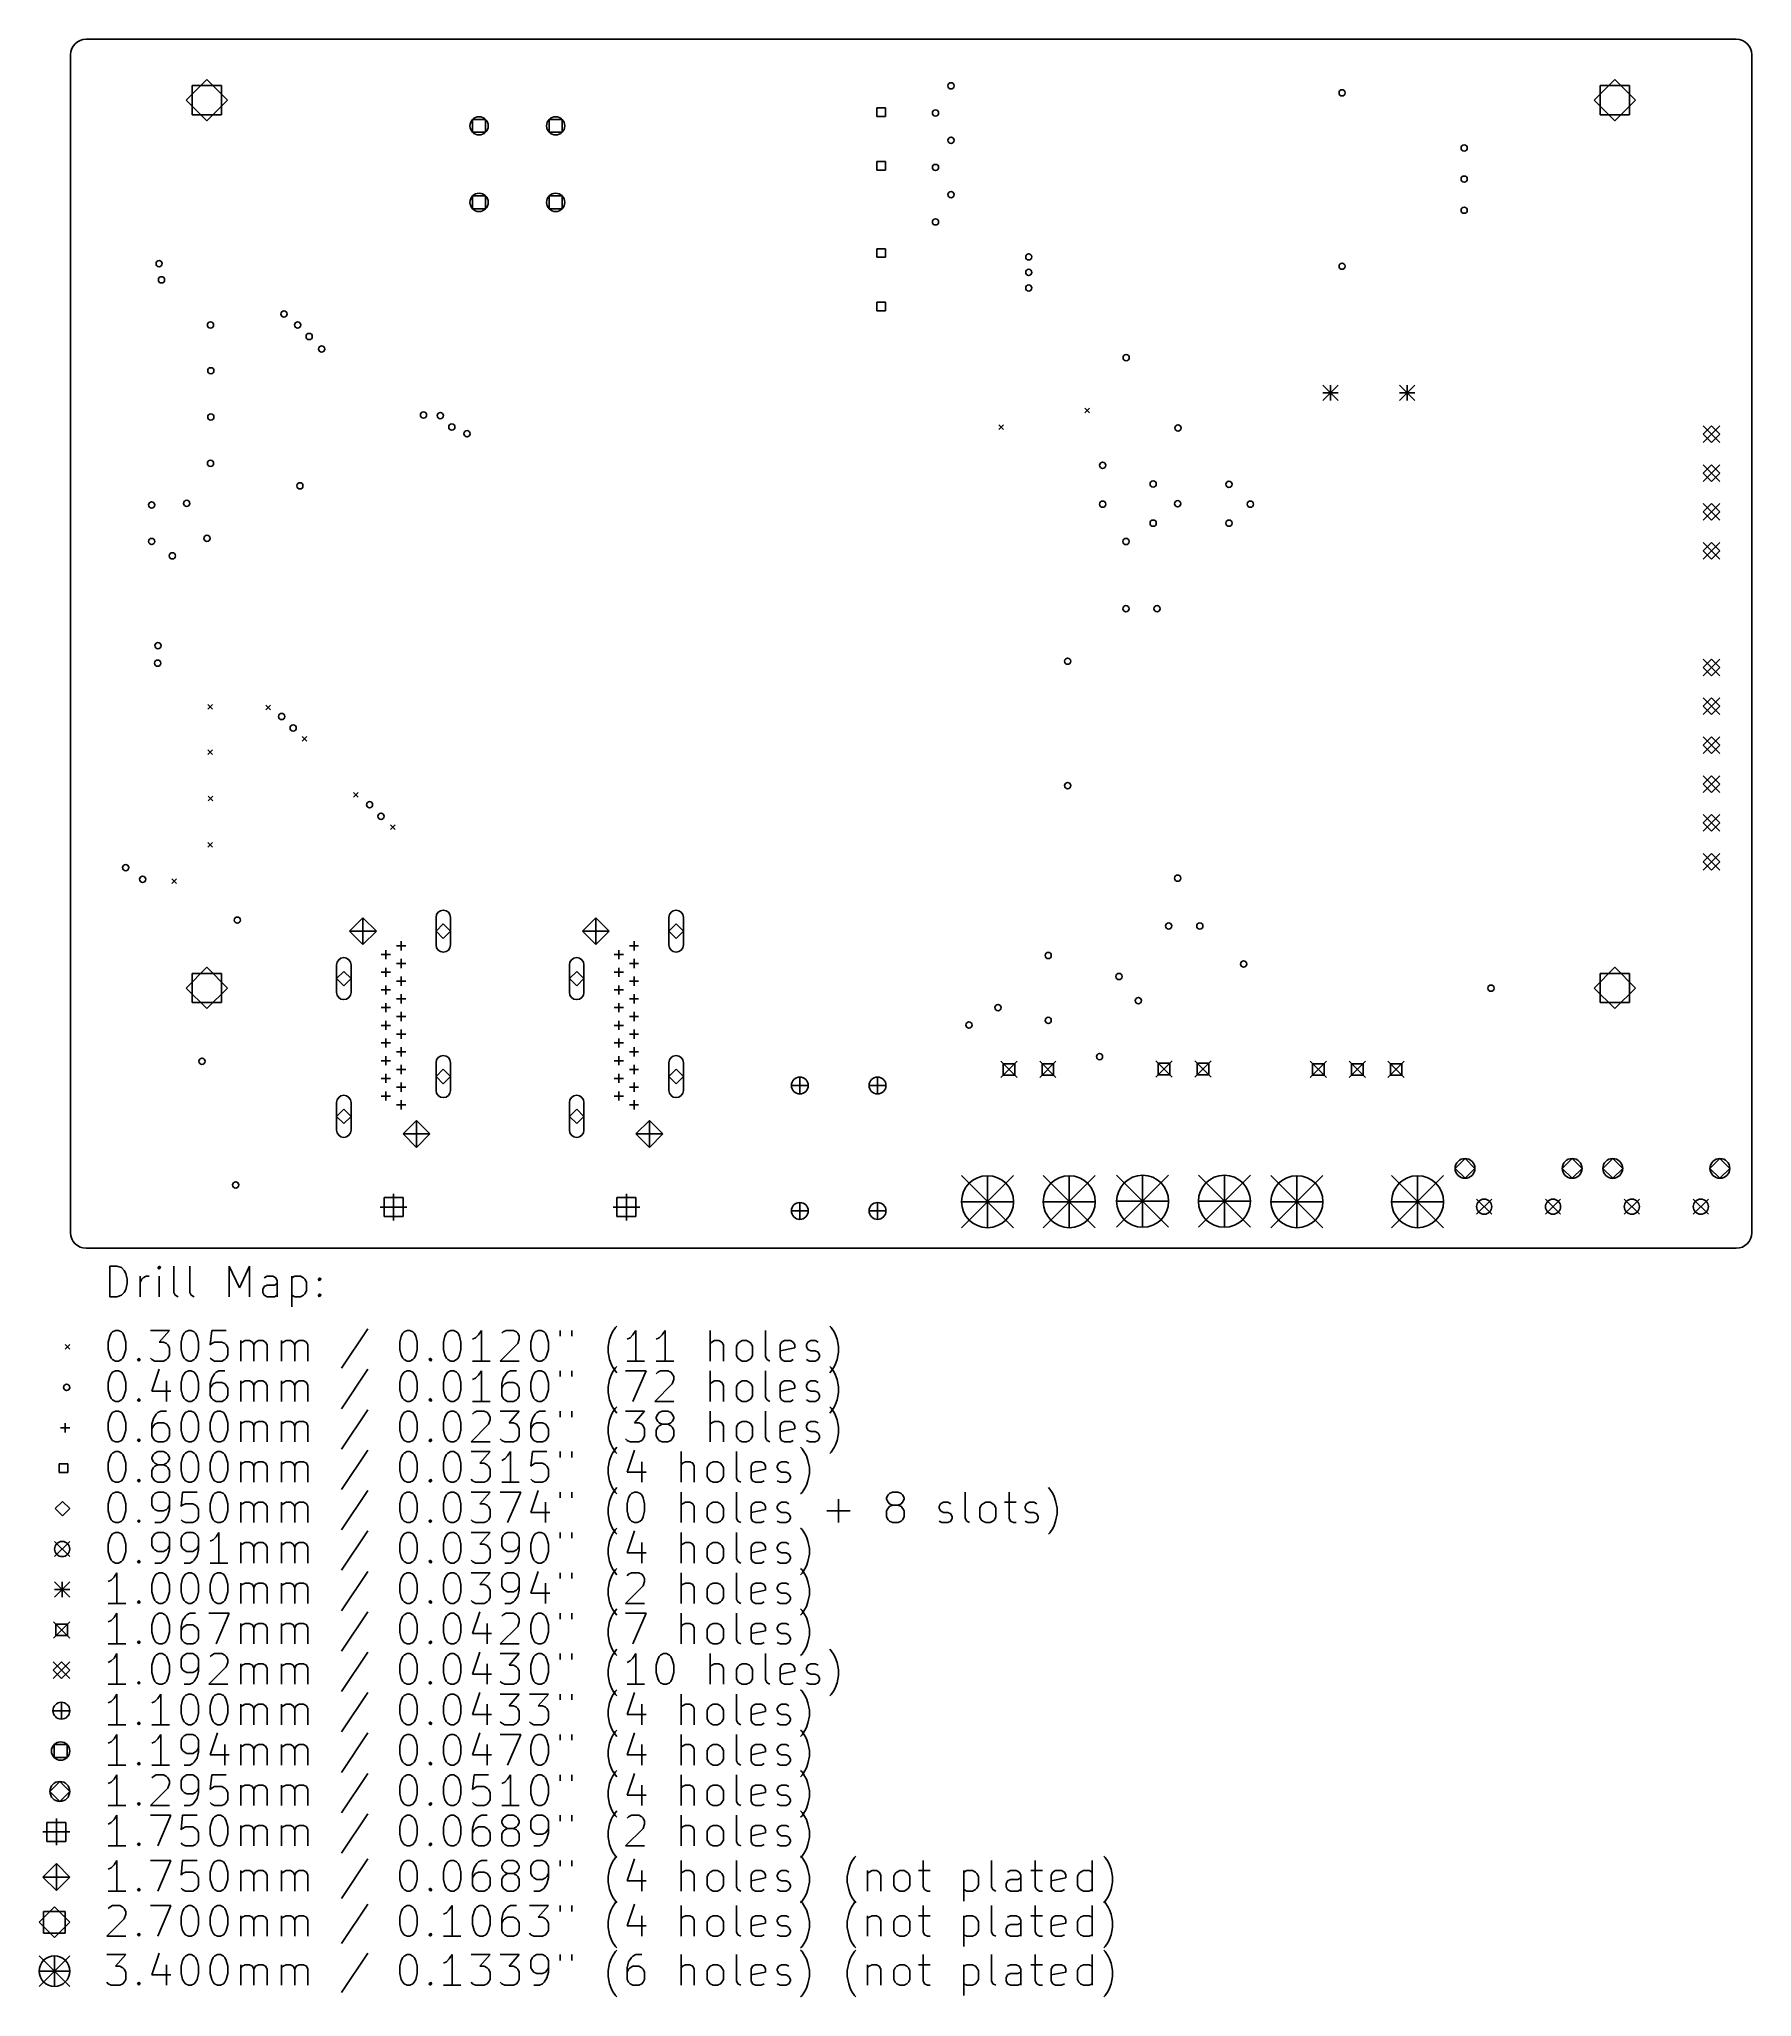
# Model space of a CAD drawing. Extents: x 8.58 to 12.99, y -8.19 to -3.15.
import ezdxf

# ---------------------------------------------------------------- set-up
doc = ezdxf.new("R2010")
doc.units = 0
doc.header["$MEASUREMENT"] = 0
doc.layers.add('BLACK', color=7, linetype='CONTINUOUS')

msp = doc.modelspace()

# ---------------------------------------------------------------- linework, layer by layer
at = {"layer": 'BLACK', "linetype": 'CONTINUOUS'}
for p, q in [((12.95, -3.15), (8.705, -3.15)), ((8.665, -3.19), (8.665, -6.22)), ((12.99, -6.22), (12.99, -3.19)), ((9.0157, -3.2539), (8.9626, -3.3071)), ((9.0533, -3.2695), (8.9782, -3.2695)), ((8.9782, -3.2695), (8.9782, -3.3447)), ((9.0689, -3.3071), (9.0157, -3.2539)), ((9.0533, -3.3447), (9.0533, -3.2695)), ((12.6378, -3.2539), (12.5846, -3.3071)), ((12.6754, -3.2695), (12.6002, -3.2695)), ((12.6002, -3.2695), (12.6002, -3.3447)), ((12.6909, -3.3071), (12.6378, -3.2539)), ((12.6754, -3.3447), (12.6754, -3.2695)), ((8.9626, -3.3071), (9.0157, -3.3602)), ((9.0157, -3.3602), (9.0689, -3.3071)), ((12.5846, -3.3071), (12.6378, -3.3602)), ((12.6378, -3.3602), (12.6909, -3.3071)), ((8.9782, -3.3447), (9.0533, -3.3447)), ((9.7326, -3.3564), (9.6994, -3.3564)), ((9.6994, -3.3564), (9.6994, -3.3896)), ((9.7326, -3.3896), (9.7326, -3.3564)), ((9.9295, -3.3564), (9.8962, -3.3564)), ((9.8962, -3.3564), (9.8962, -3.3896)), ((9.9295, -3.3896), (9.9295, -3.3564)), ((10.7611, -3.3269), (10.7389, -3.3269)), ((10.7389, -3.3269), (10.7389, -3.3491)), ((10.7389, -3.3491), (10.7611, -3.3491)), ((10.7611, -3.3491), (10.7611, -3.3269)), ((12.6002, -3.3447), (12.6754, -3.3447)), ((9.6994, -3.3896), (9.7326, -3.3896)), ((9.8962, -3.3896), (9.9295, -3.3896)), ((10.7611, -3.4647), (10.7389, -3.4647)), ((10.7389, -3.4647), (10.7389, -3.4869)), ((10.7611, -3.4869), (10.7611, -3.4647)), ((10.7389, -3.4869), (10.7611, -3.4869)), ((9.7326, -3.5532), (9.6994, -3.5532)), ((9.6994, -3.5532), (9.6994, -3.5865)), ((9.7326, -3.5865), (9.7326, -3.5532)), ((9.9295, -3.5532), (9.8962, -3.5532)), ((9.8962, -3.5532), (9.8962, -3.5865)), ((9.9295, -3.5865), (9.9295, -3.5532)), ((9.6994, -3.5865), (9.7326, -3.5865)), ((9.8962, -3.5865), (9.9295, -3.5865)), ((10.7611, -3.6889), (10.7389, -3.6889)), ((10.7389, -3.6889), (10.7389, -3.7111)), ((10.7389, -3.7111), (10.7611, -3.7111)), ((10.7611, -3.7111), (10.7611, -3.6889)), ((10.7611, -3.8267), (10.7389, -3.8267)), ((10.7389, -3.8267), (10.7389, -3.8489)), ((10.7611, -3.8489), (10.7611, -3.8267)), ((10.7389, -3.8489), (10.7611, -3.8489)), ((11.8867, -4.0403), (11.9261, -4.0797)), ((11.9261, -4.0403), (11.8867, -4.0797)), ((11.8867, -4.06), (11.9261, -4.06)), ((11.9064, -4.0403), (11.9064, -4.0797)), ((12.0835, -4.0403), (12.1229, -4.0797)), ((12.1229, -4.0403), (12.0835, -4.0797)), ((12.0835, -4.06), (12.1229, -4.06)), ((12.1032, -4.0403), (12.1032, -4.0797)), ((11.274, -4.099), (11.286, -4.111)), ((11.286, -4.099), (11.274, -4.111)), ((11.053, -4.142), (11.065, -4.154)), ((11.065, -4.142), (11.053, -4.154)), ((12.8645, -4.1445), (12.9075, -4.1875)), ((12.9075, -4.1445), (12.8645, -4.1875)), ((12.886, -4.1445), (12.8645, -4.166)), ((12.8645, -4.166), (12.886, -4.1875)), ((12.9075, -4.166), (12.886, -4.1445)), ((12.886, -4.1875), (12.9075, -4.166)), ((12.8645, -4.2445), (12.9075, -4.2875)), ((12.9075, -4.2445), (12.8645, -4.2875)), ((12.886, -4.2445), (12.8645, -4.266)), ((12.8645, -4.266), (12.886, -4.2875)), ((12.9075, -4.266), (12.886, -4.2445)), ((12.886, -4.2875), (12.9075, -4.266)), ((12.8645, -4.3445), (12.9075, -4.3875)), ((12.9075, -4.3445), (12.8645, -4.3875)), ((12.886, -4.3445), (12.8645, -4.366)), ((12.8645, -4.366), (12.886, -4.3875)), ((12.9075, -4.366), (12.886, -4.3445)), ((12.886, -4.3875), (12.9075, -4.366)), ((12.8645, -4.4445), (12.9075, -4.4875)), ((12.9075, -4.4445), (12.8645, -4.4875)), ((12.886, -4.4445), (12.8645, -4.466)), ((12.8645, -4.466), (12.886, -4.4875)), ((12.9075, -4.466), (12.886, -4.4445)), ((12.886, -4.4875), (12.9075, -4.466)), ((12.8645, -4.7445), (12.9075, -4.7875)), ((12.9075, -4.7445), (12.8645, -4.7875)), ((12.886, -4.7445), (12.8645, -4.766)), ((12.8645, -4.766), (12.886, -4.7875)), ((12.9075, -4.766), (12.886, -4.7445)), ((12.886, -4.7875), (12.9075, -4.766)), ((9.018, -4.861), (9.03, -4.873)), ((9.03, -4.861), (9.018, -4.873)), ((9.167, -4.863), (9.179, -4.875)), ((9.179, -4.863), (9.167, -4.875)), ((12.8645, -4.8445), (12.9075, -4.8875)), ((12.9075, -4.8445), (12.8645, -4.8875)), ((12.886, -4.8445), (12.8645, -4.866)), ((12.8645, -4.866), (12.886, -4.8875)), ((12.9075, -4.866), (12.886, -4.8445)), ((12.886, -4.8875), (12.9075, -4.866)), ((9.018, -4.978), (9.03, -4.99)), ((9.03, -4.978), (9.018, -4.99)), ((9.261, -4.944), (9.273, -4.956)), ((9.273, -4.944), (9.261, -4.956)), ((12.8645, -4.9445), (12.9075, -4.9875)), ((12.9075, -4.9445), (12.8645, -4.9875)), ((12.886, -4.9445), (12.8645, -4.966)), ((12.8645, -4.966), (12.886, -4.9875)), ((12.9075, -4.966), (12.886, -4.9445)), ((12.886, -4.9875), (12.9075, -4.966)), ((12.8645, -5.0445), (12.9075, -5.0875)), ((12.9075, -5.0445), (12.8645, -5.0875)), ((12.886, -5.0445), (12.8645, -5.066)), ((12.8645, -5.066), (12.886, -5.0875)), ((12.9075, -5.066), (12.886, -5.0445)), ((12.886, -5.0875), (12.9075, -5.066)), ((9.019, -5.097), (9.031, -5.109)), ((9.031, -5.097), (9.019, -5.109)), ((9.393, -5.088), (9.405, -5.1)), ((9.405, -5.088), (9.393, -5.1)), ((9.488, -5.171), (9.5, -5.183)), ((9.5, -5.171), (9.488, -5.183)), ((12.8645, -5.1445), (12.9075, -5.1875)), ((12.9075, -5.1445), (12.8645, -5.1875)), ((12.886, -5.1445), (12.8645, -5.166)), ((12.8645, -5.166), (12.886, -5.1875)), ((12.9075, -5.166), (12.886, -5.1445)), ((12.886, -5.1875), (12.9075, -5.166)), ((9.018, -5.216), (9.03, -5.228)), ((9.03, -5.216), (9.018, -5.228)), ((12.8645, -5.2445), (12.9075, -5.2875)), ((12.9075, -5.2445), (12.8645, -5.2875)), ((12.886, -5.2445), (12.8645, -5.266)), ((12.8645, -5.266), (12.886, -5.2875)), ((12.9075, -5.266), (12.886, -5.2445)), ((12.886, -5.2875), (12.9075, -5.266)), ((8.926, -5.31), (8.938, -5.322)), ((8.938, -5.31), (8.926, -5.322)), ((9.4172, -5.4099), (9.3828, -5.4443)), ((9.4172, -5.4099), (9.4172, -5.4788)), ((9.4517, -5.4443), (9.4172, -5.4099)), ((9.6052, -5.4089), (9.6052, -5.4798)), ((9.6239, -5.4256), (9.6052, -5.4443)), ((9.6426, -5.4443), (9.6239, -5.4256)), ((9.6426, -5.4798), (9.6426, -5.4089)), ((10.0162, -5.4099), (9.9818, -5.4443)), ((10.0162, -5.4099), (10.0162, -5.4788)), ((10.0507, -5.4443), (10.0162, -5.4099)), ((10.2042, -5.4089), (10.2042, -5.4798)), ((10.2229, -5.4256), (10.2042, -5.4443)), ((10.2416, -5.4443), (10.2229, -5.4256)), ((10.2416, -5.4798), (10.2416, -5.4089)), ((9.3828, -5.4443), (9.4517, -5.4443)), ((9.3828, -5.4443), (9.4172, -5.4788)), ((9.4172, -5.4788), (9.4517, -5.4443)), ((9.5038, -5.4819), (9.5274, -5.4819)), ((9.5156, -5.4701), (9.5156, -5.4938)), ((9.6052, -5.4443), (9.6239, -5.463)), ((9.6239, -5.463), (9.6426, -5.4443)), ((9.9818, -5.4443), (10.0507, -5.4443)), ((9.9818, -5.4443), (10.0162, -5.4788)), ((10.0162, -5.4788), (10.0507, -5.4443)), ((10.1028, -5.4819), (10.1264, -5.4819)), ((10.1146, -5.4701), (10.1146, -5.4938)), ((10.2042, -5.4443), (10.2229, -5.463)), ((10.2229, -5.463), (10.2416, -5.4443)), ((9.0157, -5.5374), (8.9626, -5.5906)), ((9.0689, -5.5906), (9.0157, -5.5374)), ((9.3493, -5.531), (9.3493, -5.6018)), ((9.3867, -5.6018), (9.3867, -5.531)), ((9.4644, -5.5047), (9.4881, -5.5047)), ((9.4763, -5.4929), (9.4763, -5.5165)), ((9.4763, -5.5383), (9.4763, -5.562)), ((9.5038, -5.5274), (9.5274, -5.5274)), ((9.5156, -5.5156), (9.5156, -5.5392)), ((9.9483, -5.531), (9.9483, -5.6018)), ((9.9857, -5.6018), (9.9857, -5.531)), ((10.0634, -5.5047), (10.0871, -5.5047)), ((10.0753, -5.4929), (10.0753, -5.5165)), ((10.0753, -5.5383), (10.0753, -5.562)), ((10.1028, -5.5274), (10.1264, -5.5274)), ((10.1146, -5.5156), (10.1146, -5.5392)), ((12.6378, -5.5374), (12.5846, -5.5906)), ((12.6909, -5.5906), (12.6378, -5.5374)), ((9.0533, -5.553), (8.9782, -5.553)), ((8.9782, -5.553), (8.9782, -5.6281)), ((9.0533, -5.6281), (9.0533, -5.553)), ((9.368, -5.5477), (9.3493, -5.5664)), ((9.3493, -5.5664), (9.368, -5.5851)), ((9.3867, -5.5664), (9.368, -5.5477)), ((9.368, -5.5851), (9.3867, -5.5664)), ((9.4644, -5.5502), (9.4881, -5.5502)), ((9.4763, -5.5838), (9.4763, -5.6074)), ((9.5038, -5.5729), (9.5274, -5.5729)), ((9.5156, -5.5611), (9.5156, -5.5847)), ((9.967, -5.5477), (9.9483, -5.5664)), ((9.9483, -5.5664), (9.967, -5.5851)), ((9.9857, -5.5664), (9.967, -5.5477)), ((9.967, -5.5851), (9.9857, -5.5664)), ((10.0634, -5.5502), (10.0871, -5.5502)), ((10.0753, -5.5838), (10.0753, -5.6074)), ((10.1028, -5.5729), (10.1264, -5.5729)), ((10.1146, -5.5611), (10.1146, -5.5847)), ((12.6754, -5.553), (12.6002, -5.553)), ((12.6002, -5.553), (12.6002, -5.6281)), ((12.6754, -5.6281), (12.6754, -5.553)), ((8.9626, -5.5906), (9.0157, -5.6437)), ((8.9782, -5.6281), (9.0533, -5.6281)), ((9.0157, -5.6437), (9.0689, -5.5906)), ((9.4644, -5.5956), (9.4881, -5.5956)), ((9.4763, -5.6293), (9.4763, -5.6529)), ((9.5038, -5.6184), (9.5274, -5.6184)), ((9.5156, -5.6066), (9.5156, -5.6302)), ((10.0634, -5.5956), (10.0871, -5.5956)), ((10.0753, -5.6293), (10.0753, -5.6529)), ((10.1028, -5.6184), (10.1264, -5.6184)), ((10.1146, -5.6066), (10.1146, -5.6302)), ((12.5846, -5.5906), (12.6378, -5.6437)), ((12.6002, -5.6281), (12.6754, -5.6281)), ((12.6378, -5.6437), (12.6909, -5.5906)), ((9.4644, -5.6411), (9.4881, -5.6411)), ((9.4644, -5.6866), (9.4881, -5.6866)), ((9.4763, -5.6748), (9.4763, -5.6984)), ((9.5038, -5.6638), (9.5274, -5.6638)), ((9.5156, -5.652), (9.5156, -5.6756)), ((10.0634, -5.6411), (10.0871, -5.6411)), ((10.0634, -5.6866), (10.0871, -5.6866)), ((10.0753, -5.6748), (10.0753, -5.6984)), ((10.1028, -5.6638), (10.1264, -5.6638)), ((10.1146, -5.652), (10.1146, -5.6756)), ((9.4644, -5.732), (9.4881, -5.732)), ((9.4763, -5.7202), (9.4763, -5.7439)), ((9.5038, -5.7093), (9.5274, -5.7093)), ((9.5156, -5.6975), (9.5156, -5.7211)), ((10.0634, -5.732), (10.0871, -5.732)), ((10.0753, -5.7202), (10.0753, -5.7439)), ((10.1028, -5.7093), (10.1264, -5.7093)), ((10.1146, -5.6975), (10.1146, -5.7211)), ((9.4644, -5.7775), (9.4881, -5.7775)), ((9.4763, -5.7657), (9.4763, -5.7893)), ((9.5038, -5.7548), (9.5274, -5.7548)), ((9.5156, -5.743), (9.5156, -5.7666)), ((9.5156, -5.7884), (9.5156, -5.8121)), ((9.6052, -5.7829), (9.6052, -5.8538)), ((9.6426, -5.8538), (9.6426, -5.7829)), ((10.0634, -5.7775), (10.0871, -5.7775)), ((10.0753, -5.7657), (10.0753, -5.7893)), ((10.1028, -5.7548), (10.1264, -5.7548)), ((10.1146, -5.743), (10.1146, -5.7666)), ((10.1146, -5.7884), (10.1146, -5.8121)), ((10.2042, -5.7829), (10.2042, -5.8538)), ((10.2416, -5.8538), (10.2416, -5.7829)), ((11.058, -5.779), (11.1, -5.821)), ((11.1, -5.779), (11.058, -5.821)), ((11.0938, -5.7852), (11.0642, -5.7852)), ((11.0642, -5.7852), (11.0642, -5.8148)), ((11.0938, -5.8148), (11.0938, -5.7852)), ((11.158, -5.779), (11.2, -5.821)), ((11.2, -5.779), (11.158, -5.821)), ((11.1938, -5.7852), (11.1642, -5.7852)), ((11.1642, -5.7852), (11.1642, -5.8148)), ((11.1938, -5.8148), (11.1938, -5.7852)), ((11.457, -5.778), (11.499, -5.82)), ((11.499, -5.778), (11.457, -5.82)), ((11.4928, -5.7842), (11.4632, -5.7842)), ((11.4632, -5.7842), (11.4632, -5.8138)), ((11.4928, -5.8138), (11.4928, -5.7842)), ((11.557, -5.778), (11.599, -5.82)), ((11.599, -5.778), (11.557, -5.82)), ((11.5928, -5.7842), (11.5632, -5.7842)), ((11.5632, -5.7842), (11.5632, -5.8138)), ((11.5928, -5.8138), (11.5928, -5.7842)), ((11.854, -5.779), (11.896, -5.821)), ((11.896, -5.779), (11.854, -5.821)), ((11.8898, -5.7852), (11.8602, -5.7852)), ((11.8602, -5.7852), (11.8602, -5.8148)), ((11.8898, -5.8148), (11.8898, -5.7852)), ((11.954, -5.779), (11.996, -5.821)), ((11.996, -5.779), (11.954, -5.821)), ((11.9898, -5.7852), (11.9602, -5.7852)), ((11.9602, -5.7852), (11.9602, -5.8148)), ((11.9898, -5.8148), (11.9898, -5.7852)), ((12.054, -5.779), (12.096, -5.821)), ((12.096, -5.779), (12.054, -5.821)), ((12.0898, -5.7852), (12.0602, -5.7852)), ((12.0602, -5.7852), (12.0602, -5.8148)), ((12.0898, -5.8148), (12.0898, -5.7852)), ((9.4644, -5.823), (9.4881, -5.823)), ((9.4763, -5.8112), (9.4763, -5.8348)), ((9.5038, -5.8003), (9.5274, -5.8003)), ((9.5156, -5.8339), (9.5156, -5.8575)), ((9.6239, -5.7997), (9.6052, -5.8184)), ((9.6052, -5.8184), (9.6239, -5.8371)), ((9.6426, -5.8184), (9.6239, -5.7997)), ((9.6239, -5.8371), (9.6426, -5.8184)), ((10.0634, -5.823), (10.0871, -5.823)), ((10.0753, -5.8112), (10.0753, -5.8348)), ((10.1028, -5.8003), (10.1264, -5.8003)), ((10.1146, -5.8339), (10.1146, -5.8575)), ((10.2229, -5.7997), (10.2042, -5.8184)), ((10.2042, -5.8184), (10.2229, -5.8371)), ((10.2416, -5.8184), (10.2229, -5.7997)), ((10.2229, -5.8371), (10.2416, -5.8184)), ((10.541, -5.8195), (10.541, -5.8628)), ((10.741, -5.8195), (10.741, -5.8628)), ((11.0642, -5.8148), (11.0938, -5.8148)), ((11.1642, -5.8148), (11.1938, -5.8148)), ((11.4632, -5.8138), (11.4928, -5.8138)), ((11.5632, -5.8138), (11.5928, -5.8138)), ((11.8602, -5.8148), (11.8898, -5.8148)), ((11.9602, -5.8148), (11.9898, -5.8148)), ((12.0602, -5.8148), (12.0898, -5.8148)), ((9.3493, -5.8853), (9.3493, -5.9562)), ((9.3867, -5.9562), (9.3867, -5.8853)), ((9.4644, -5.8685), (9.4881, -5.8685)), ((9.4763, -5.8566), (9.4763, -5.8803)), ((9.5038, -5.8457), (9.5274, -5.8457)), ((9.5038, -5.8912), (9.5274, -5.8912)), ((9.5156, -5.8794), (9.5156, -5.903)), ((9.9483, -5.8853), (9.9483, -5.9562)), ((9.9857, -5.9562), (9.9857, -5.8853)), ((10.0634, -5.8685), (10.0871, -5.8685)), ((10.0753, -5.8566), (10.0753, -5.8803)), ((10.1028, -5.8457), (10.1264, -5.8457)), ((10.1028, -5.8912), (10.1264, -5.8912)), ((10.1146, -5.8794), (10.1146, -5.903)), ((10.5193, -5.8412), (10.5627, -5.8412)), ((10.7193, -5.8412), (10.7627, -5.8412)), ((9.368, -5.902), (9.3493, -5.9207)), ((9.3493, -5.9207), (9.368, -5.9394)), ((9.3867, -5.9207), (9.368, -5.902)), ((9.368, -5.9394), (9.3867, -5.9207)), ((9.555, -5.9316), (9.5206, -5.966)), ((9.555, -5.9316), (9.555, -6.0004)), ((9.5894, -5.966), (9.555, -5.9316)), ((9.967, -5.902), (9.9483, -5.9207)), ((9.9483, -5.9207), (9.967, -5.9394)), ((9.9857, -5.9207), (9.967, -5.902)), ((9.967, -5.9394), (9.9857, -5.9207)), ((10.154, -5.9316), (10.1196, -5.966)), ((10.154, -5.9316), (10.154, -6.0004)), ((10.1884, -5.966), (10.154, -5.9316)), ((9.5206, -5.966), (9.5894, -5.966)), ((9.5206, -5.966), (9.555, -6.0004)), ((9.555, -6.0004), (9.5894, -5.966)), ((10.1196, -5.966), (10.1884, -5.966)), ((10.1196, -5.966), (10.154, -6.0004)), ((10.154, -6.0004), (10.1884, -5.966)), ((12.2522, -6.0291), (12.2267, -6.0546)), ((12.2777, -6.0546), (12.2522, -6.0291)), ((12.5278, -6.0291), (12.5023, -6.0546)), ((12.5533, -6.0546), (12.5278, -6.0291)), ((12.6322, -6.0291), (12.6067, -6.0546)), ((12.6577, -6.0546), (12.6322, -6.0291)), ((12.9078, -6.0291), (12.8823, -6.0546)), ((12.9333, -6.0546), (12.9078, -6.0291)), ((10.957, -6.0732), (11.0908, -6.2071)), ((11.0908, -6.0732), (10.957, -6.2071)), ((11.0239, -6.0732), (11.0239, -6.2071)), ((11.1672, -6.0732), (11.301, -6.2071)), ((11.301, -6.0732), (11.1672, -6.2071)), ((11.2341, -6.0732), (11.2341, -6.2071)), ((11.356, -6.0722), (11.4898, -6.2061)), ((11.4898, -6.0722), (11.356, -6.2061)), ((11.4229, -6.0722), (11.4229, -6.2061)), ((11.5662, -6.0722), (11.7, -6.2061)), ((11.7, -6.0722), (11.5662, -6.2061)), ((11.6331, -6.0722), (11.6331, -6.2061)), ((11.753, -6.0732), (11.8868, -6.2071)), ((11.8868, -6.0732), (11.753, -6.2071)), ((11.8199, -6.0732), (11.8199, -6.2071)), ((12.0632, -6.0732), (12.197, -6.2071)), ((12.197, -6.0732), (12.0632, -6.2071)), ((12.1301, -6.0732), (12.1301, -6.2071)), ((12.2267, -6.0546), (12.2522, -6.0801)), ((12.2522, -6.0801), (12.2777, -6.0546)), ((12.5023, -6.0546), (12.5278, -6.0801)), ((12.5278, -6.0801), (12.5533, -6.0546)), ((12.6067, -6.0546), (12.6322, -6.0801)), ((12.6322, -6.0801), (12.6577, -6.0546)), ((12.8823, -6.0546), (12.9078, -6.0801)), ((12.9078, -6.0801), (12.9333, -6.0546)), ((9.5203, -6.1298), (9.4716, -6.1298)), ((9.4716, -6.1298), (9.4716, -6.1785)), ((9.4959, -6.1197), (9.4959, -6.1886)), ((9.5203, -6.1785), (9.5203, -6.1298)), ((10.1193, -6.1298), (10.0706, -6.1298)), ((10.0706, -6.1298), (10.0706, -6.1785)), ((10.0949, -6.1197), (10.0949, -6.1886)), ((10.1193, -6.1785), (10.1193, -6.1298)), ((10.541, -6.1423), (10.541, -6.1857)), ((10.741, -6.1423), (10.741, -6.1857)), ((10.957, -6.1402), (11.0908, -6.1402)), ((11.1672, -6.1402), (11.301, -6.1402)), ((11.356, -6.1392), (11.4898, -6.1392)), ((11.5662, -6.1392), (11.7, -6.1392)), ((11.753, -6.1402), (11.8868, -6.1402)), ((12.0632, -6.1402), (12.197, -6.1402)), ((12.2819, -6.1335), (12.3209, -6.1725)), ((12.3209, -6.1335), (12.2819, -6.1725)), ((12.4591, -6.1335), (12.4981, -6.1725)), ((12.4981, -6.1335), (12.4591, -6.1725)), ((12.6619, -6.1335), (12.7009, -6.1725)), ((12.7009, -6.1335), (12.6619, -6.1725)), ((12.8391, -6.1335), (12.8781, -6.1725)), ((12.8781, -6.1335), (12.8391, -6.1725)), ((9.4615, -6.1542), (9.5304, -6.1542)), ((9.4716, -6.1785), (9.5203, -6.1785)), ((10.0605, -6.1542), (10.1294, -6.1542)), ((10.0706, -6.1785), (10.1193, -6.1785)), ((10.5193, -6.164), (10.5627, -6.164)), ((10.7193, -6.164), (10.7627, -6.164)), ((8.705, -6.26), (12.95, -6.26)), ((8.7657, -6.3846), (8.7657, -6.3059)), ((8.7657, -6.3059), (8.7844, -6.3059)), ((8.7844, -6.3059), (8.7957, -6.3096)), ((8.7957, -6.3096), (8.8032, -6.3171)), ((8.8032, -6.3171), (8.8069, -6.3246)), ((8.8069, -6.3246), (8.8107, -6.3396)), ((8.8107, -6.3396), (8.8107, -6.3509)), ((8.8444, -6.3846), (8.8444, -6.3321)), ((8.8444, -6.3471), (8.8482, -6.3396)), ((8.8482, -6.3396), (8.8519, -6.3359)), ((8.8519, -6.3359), (8.8594, -6.3321)), ((8.8594, -6.3321), (8.8669, -6.3321)), ((8.8932, -6.3059), (8.8894, -6.3096)), ((8.8894, -6.3096), (8.8932, -6.3134)), ((8.8969, -6.3096), (8.8932, -6.3059)), ((8.8932, -6.3059), (8.8932, -6.3134)), ((8.8932, -6.3134), (8.8969, -6.3096)), ((8.8932, -6.3846), (8.8932, -6.3321)), ((8.9307, -6.3734), (8.9307, -6.3059)), ((8.9719, -6.3734), (8.9719, -6.3059)), ((9.0732, -6.3846), (9.0732, -6.3059)), ((9.0732, -6.3059), (9.0994, -6.3621)), ((9.0994, -6.3621), (9.1257, -6.3059)), ((9.1257, -6.3059), (9.1257, -6.3846)), ((9.1706, -6.3321), (9.1631, -6.3359)), ((9.1856, -6.3321), (9.1706, -6.3321)), ((9.1931, -6.3359), (9.1856, -6.3321)), ((9.1969, -6.3434), (9.1931, -6.3359)), ((9.1969, -6.3846), (9.1969, -6.3434)), ((9.2344, -6.3321), (9.2344, -6.4108)), ((9.2344, -6.3359), (9.2419, -6.3321)), ((9.2419, -6.3321), (9.2569, -6.3321)), ((9.2569, -6.3321), (9.2644, -6.3359)), ((9.2644, -6.3359), (9.2681, -6.3396)), ((9.2681, -6.3396), (9.2719, -6.3471)), ((9.3019, -6.3396), (9.3056, -6.3359)), ((9.3056, -6.3434), (9.3019, -6.3396)), ((9.3056, -6.3359), (9.3094, -6.3396)), ((9.3056, -6.3359), (9.3056, -6.3434)), ((9.3094, -6.3396), (9.3056, -6.3434)), ((8.7844, -6.3846), (8.7657, -6.3846)), ((8.7957, -6.3809), (8.7844, -6.3846)), ((8.8032, -6.3734), (8.7957, -6.3809)), ((8.8069, -6.3659), (8.8032, -6.3734)), ((8.8107, -6.3509), (8.8069, -6.3659)), ((8.9344, -6.3809), (8.9307, -6.3734)), ((8.9419, -6.3846), (8.9344, -6.3809)), ((8.9757, -6.3809), (8.9719, -6.3734)), ((8.9832, -6.3846), (8.9757, -6.3809)), ((9.1594, -6.3659), (9.1631, -6.3584)), ((9.1594, -6.3734), (9.1594, -6.3659)), ((9.1631, -6.3809), (9.1594, -6.3734)), ((9.1631, -6.3584), (9.1706, -6.3546)), ((9.1706, -6.3846), (9.1631, -6.3809)), ((9.1706, -6.3546), (9.1894, -6.3546)), ((9.1894, -6.3846), (9.1706, -6.3846)), ((9.1894, -6.3546), (9.1969, -6.3509)), ((9.1969, -6.3809), (9.1894, -6.3846)), ((9.2419, -6.3846), (9.2344, -6.3809)), ((9.2569, -6.3846), (9.2419, -6.3846)), ((9.2644, -6.3809), (9.2569, -6.3846)), ((9.2681, -6.3771), (9.2644, -6.3809)), ((9.2719, -6.3696), (9.2681, -6.3771)), ((9.2719, -6.3471), (9.2719, -6.3696)), ((9.3019, -6.3809), (9.3056, -6.3771)), ((9.3056, -6.3846), (9.3019, -6.3809)), ((9.3056, -6.3771), (9.3094, -6.3809)), ((9.3056, -6.3771), (9.3056, -6.3846)), ((9.3094, -6.3809), (9.3056, -6.3846)), ((8.762, -6.5012), (8.7657, -6.4862)), ((8.7657, -6.4862), (8.7694, -6.4787)), ((8.7694, -6.4787), (8.7732, -6.475)), ((8.7732, -6.475), (8.7807, -6.4712)), ((8.7807, -6.4712), (8.7882, -6.4712)), ((8.7882, -6.4712), (8.7957, -6.475)), ((8.7957, -6.475), (8.7994, -6.4787)), ((8.7994, -6.4787), (8.8032, -6.4862)), ((8.8032, -6.4862), (8.8069, -6.5012)), ((8.8707, -6.4712), (8.9194, -6.4712)), ((8.9194, -6.4712), (8.8932, -6.5012)), ((8.9494, -6.5012), (8.9532, -6.4862)), ((8.9532, -6.4862), (8.9569, -6.4787)), ((8.9569, -6.4787), (8.9607, -6.475)), ((8.9607, -6.475), (8.9682, -6.4712)), ((8.9682, -6.4712), (8.9757, -6.4712)), ((8.9757, -6.4712), (8.9832, -6.475)), ((8.9832, -6.475), (8.9869, -6.4787)), ((8.9869, -6.4787), (8.9907, -6.4862)), ((8.9907, -6.4862), (8.9944, -6.5012)), ((9.0282, -6.4712), (9.0244, -6.5087)), ((9.0657, -6.4712), (9.0282, -6.4712)), ((9.4294, -6.4675), (9.3619, -6.5687)), ((9.5119, -6.5012), (9.5156, -6.4862)), ((9.5156, -6.4862), (9.5194, -6.4787)), ((9.5194, -6.4787), (9.5231, -6.475)), ((9.5231, -6.475), (9.5306, -6.4712)), ((9.5306, -6.4712), (9.5381, -6.4712)), ((9.5381, -6.4712), (9.5456, -6.475)), ((9.5456, -6.475), (9.5494, -6.4787)), ((9.5494, -6.4787), (9.5531, -6.4862)), ((9.5531, -6.4862), (9.5569, -6.5012)), ((9.6243, -6.5012), (9.6281, -6.4862)), ((9.6281, -6.4862), (9.6318, -6.4787)), ((9.6318, -6.4787), (9.6356, -6.475)), ((9.6356, -6.475), (9.6431, -6.4712)), ((9.6431, -6.4712), (9.6506, -6.4712)), ((9.6506, -6.4712), (9.6581, -6.475)), ((9.6581, -6.475), (9.6618, -6.4787)), ((9.6618, -6.4787), (9.6656, -6.4862)), ((9.6656, -6.4862), (9.6693, -6.5012)), ((9.7068, -6.49), (9.6993, -6.4937)), ((9.7143, -6.4825), (9.7068, -6.49)), ((9.7218, -6.4712), (9.7143, -6.4825)), ((9.7218, -6.55), (9.7218, -6.4712)), ((9.7743, -6.4787), (9.7781, -6.475)), ((9.7781, -6.475), (9.7856, -6.4712)), ((9.7856, -6.4712), (9.8043, -6.4712)), ((9.8043, -6.4712), (9.8118, -6.475)), ((9.8118, -6.475), (9.8156, -6.4787)), ((9.8156, -6.4787), (9.8193, -6.4862)), ((9.8193, -6.4937), (9.8156, -6.505)), ((9.8193, -6.4862), (9.8193, -6.4937)), ((9.8493, -6.5012), (9.8531, -6.4862)), ((9.8531, -6.4862), (9.8568, -6.4787)), ((9.8568, -6.4787), (9.8606, -6.475)), ((9.8606, -6.475), (9.8681, -6.4712)), ((9.8681, -6.4712), (9.8756, -6.4712)), ((9.8756, -6.4712), (9.8831, -6.475)), ((9.8831, -6.475), (9.8868, -6.4787)), ((9.8868, -6.4787), (9.8906, -6.4862)), ((9.8906, -6.4862), (9.8943, -6.5012)), ((9.9243, -6.4712), (9.9243, -6.4862)), ((9.9543, -6.4712), (9.9543, -6.4862)), ((10.048, -6.5125), (10.0518, -6.4937)), ((10.0518, -6.4937), (10.0555, -6.4825)), ((10.0555, -6.4825), (10.0593, -6.475)), ((10.0593, -6.475), (10.0668, -6.4637)), ((10.0668, -6.4637), (10.0705, -6.46)), ((10.1043, -6.49), (10.0968, -6.4937)), ((10.1118, -6.4825), (10.1043, -6.49)), ((10.1193, -6.4712), (10.1118, -6.4825)), ((10.1193, -6.55), (10.1193, -6.4712)), ((10.1793, -6.49), (10.1718, -6.4937)), ((10.1868, -6.4825), (10.1793, -6.49)), ((10.1943, -6.4712), (10.1868, -6.4825)), ((10.1943, -6.55), (10.1943, -6.4712)), ((10.3105, -6.55), (10.3105, -6.4712)), ((10.453, -6.5387), (10.453, -6.4712)), ((10.6217, -6.4637), (10.618, -6.46)), ((10.6292, -6.475), (10.6217, -6.4637)), ((10.633, -6.4825), (10.6292, -6.475)), ((10.6367, -6.4937), (10.633, -6.4825)), ((10.6405, -6.5125), (10.6367, -6.4937)), ((8.651, -6.5079), (8.663, -6.5199)), ((8.663, -6.5079), (8.651, -6.5199)), ((8.762, -6.52), (8.762, -6.5012)), ((8.7657, -6.535), (8.762, -6.52)), ((8.7694, -6.5425), (8.7657, -6.535)), ((8.7732, -6.5462), (8.7694, -6.5425)), ((8.7994, -6.5425), (8.7957, -6.5462)), ((8.8032, -6.535), (8.7994, -6.5425)), ((8.8069, -6.52), (8.8032, -6.535)), ((8.8069, -6.5012), (8.8069, -6.52)), ((8.8369, -6.5462), (8.8407, -6.5425)), ((8.8407, -6.5425), (8.8444, -6.5462)), ((8.8407, -6.5425), (8.8407, -6.55)), ((8.8744, -6.5462), (8.8707, -6.5425)), ((8.8932, -6.5012), (8.9044, -6.5012)), ((8.9044, -6.5012), (8.9119, -6.505)), ((8.9119, -6.505), (8.9157, -6.5087)), ((8.9157, -6.5425), (8.9119, -6.5462)), ((8.9157, -6.5087), (8.9194, -6.5162)), ((8.9194, -6.535), (8.9157, -6.5425)), ((8.9194, -6.5162), (8.9194, -6.535)), ((8.9494, -6.52), (8.9494, -6.5012)), ((8.9532, -6.535), (8.9494, -6.52)), ((8.9569, -6.5425), (8.9532, -6.535)), ((8.9607, -6.5462), (8.9569, -6.5425)), ((8.9869, -6.5425), (8.9832, -6.5462)), ((8.9907, -6.535), (8.9869, -6.5425)), ((8.9944, -6.52), (8.9907, -6.535)), ((8.9944, -6.5012), (8.9944, -6.52)), ((9.0244, -6.5087), (9.0282, -6.505)), ((9.0282, -6.5462), (9.0244, -6.5425)), ((9.0282, -6.505), (9.0357, -6.5012)), ((9.0357, -6.5012), (9.0544, -6.5012)), ((9.0544, -6.5012), (9.0619, -6.505)), ((9.0619, -6.505), (9.0657, -6.5087)), ((9.0657, -6.5425), (9.0619, -6.5462)), ((9.0657, -6.5087), (9.0694, -6.5162)), ((9.0694, -6.535), (9.0657, -6.5425)), ((9.0694, -6.5162), (9.0694, -6.535)), ((9.1032, -6.55), (9.1032, -6.4975)), ((9.1032, -6.505), (9.1069, -6.5012)), ((9.1069, -6.5012), (9.1144, -6.4975)), ((9.1144, -6.4975), (9.1257, -6.4975)), ((9.1257, -6.4975), (9.1332, -6.5012)), ((9.1332, -6.5012), (9.1369, -6.5087)), ((9.1369, -6.5087), (9.1407, -6.5012)), ((9.1369, -6.5087), (9.1369, -6.55)), ((9.1407, -6.5012), (9.1482, -6.4975)), ((9.1482, -6.4975), (9.1594, -6.4975)), ((9.1594, -6.4975), (9.1669, -6.5012)), ((9.1669, -6.5012), (9.1706, -6.5087)), ((9.1706, -6.5087), (9.1706, -6.55)), ((9.2081, -6.55), (9.2081, -6.4975)), ((9.2081, -6.505), (9.2119, -6.5012)), ((9.2119, -6.5012), (9.2194, -6.4975)), ((9.2194, -6.4975), (9.2306, -6.4975)), ((9.2306, -6.4975), (9.2381, -6.5012)), ((9.2381, -6.5012), (9.2419, -6.5087)), ((9.2419, -6.5087), (9.2456, -6.5012)), ((9.2419, -6.5087), (9.2419, -6.55)), ((9.2456, -6.5012), (9.2531, -6.4975)), ((9.2531, -6.4975), (9.2644, -6.4975)), ((9.2644, -6.4975), (9.2719, -6.5012)), ((9.2719, -6.5012), (9.2756, -6.5087)), ((9.2756, -6.5087), (9.2756, -6.55)), ((9.5119, -6.52), (9.5119, -6.5012)), ((9.5156, -6.535), (9.5119, -6.52)), ((9.5194, -6.5425), (9.5156, -6.535)), ((9.5231, -6.5462), (9.5194, -6.5425)), ((9.5494, -6.5425), (9.5456, -6.5462)), ((9.5531, -6.535), (9.5494, -6.5425)), ((9.5569, -6.52), (9.5531, -6.535)), ((9.5569, -6.5012), (9.5569, -6.52)), ((9.5868, -6.5462), (9.5906, -6.5425)), ((9.5906, -6.5425), (9.5943, -6.5462)), ((9.5906, -6.5425), (9.5906, -6.55)), ((9.6243, -6.52), (9.6243, -6.5012)), ((9.6281, -6.535), (9.6243, -6.52)), ((9.6318, -6.5425), (9.6281, -6.535)), ((9.6356, -6.5462), (9.6318, -6.5425)), ((9.6618, -6.5425), (9.6581, -6.5462)), ((9.6656, -6.535), (9.6618, -6.5425)), ((9.6693, -6.52), (9.6656, -6.535)), ((9.6693, -6.5012), (9.6693, -6.52)), ((9.8156, -6.505), (9.7706, -6.55)), ((9.8493, -6.52), (9.8493, -6.5012)), ((9.8531, -6.535), (9.8493, -6.52)), ((9.8568, -6.5425), (9.8531, -6.535)), ((9.8606, -6.5462), (9.8568, -6.5425)), ((9.8868, -6.5425), (9.8831, -6.5462)), ((9.8906, -6.535), (9.8868, -6.5425)), ((9.8943, -6.52), (9.8906, -6.535)), ((9.8943, -6.5012), (9.8943, -6.52)), ((10.048, -6.5275), (10.048, -6.5125)), ((10.0518, -6.5462), (10.048, -6.5275)), ((10.3143, -6.5012), (10.3105, -6.505)), ((10.3218, -6.4975), (10.3143, -6.5012)), ((10.333, -6.4975), (10.3218, -6.4975)), ((10.3405, -6.5012), (10.333, -6.4975)), ((10.3443, -6.5087), (10.3405, -6.5012)), ((10.3443, -6.55), (10.3443, -6.5087)), ((10.378, -6.5125), (10.3817, -6.505)), ((10.378, -6.535), (10.378, -6.5125)), ((10.3817, -6.5425), (10.378, -6.535)), ((10.3817, -6.505), (10.3855, -6.5012)), ((10.3855, -6.5462), (10.3817, -6.5425)), ((10.3855, -6.5012), (10.393, -6.4975)), ((10.393, -6.4975), (10.4042, -6.4975)), ((10.4042, -6.4975), (10.4117, -6.5012)), ((10.4117, -6.5012), (10.4155, -6.505)), ((10.4155, -6.5425), (10.4117, -6.5462)), ((10.4155, -6.505), (10.4192, -6.5125)), ((10.4192, -6.535), (10.4155, -6.5425)), ((10.4192, -6.5125), (10.4192, -6.535)), ((10.4567, -6.5462), (10.453, -6.5387)), ((10.4905, -6.5087), (10.4942, -6.5012)), ((10.4905, -6.5387), (10.4905, -6.5087)), ((10.528, -6.5162), (10.4905, -6.5237)), ((10.4942, -6.5462), (10.4905, -6.5387)), ((10.4942, -6.5012), (10.5017, -6.4975)), ((10.5017, -6.4975), (10.5167, -6.4975)), ((10.5167, -6.4975), (10.5242, -6.5012)), ((10.5242, -6.5012), (10.528, -6.5087)), ((10.528, -6.5087), (10.528, -6.5162)), ((10.558, -6.5087), (10.5617, -6.5012)), ((10.558, -6.5125), (10.558, -6.5087)), ((10.5617, -6.52), (10.558, -6.5125)), ((10.5617, -6.5012), (10.5692, -6.4975)), ((10.5692, -6.5237), (10.5617, -6.52)), ((10.5692, -6.4975), (10.5805, -6.4975)), ((10.5805, -6.5237), (10.5692, -6.5237)), ((10.5805, -6.4975), (10.588, -6.5012)), ((10.588, -6.5275), (10.5805, -6.5237)), ((10.5917, -6.535), (10.588, -6.5275)), ((10.588, -6.5462), (10.5917, -6.5387)), ((10.5917, -6.5387), (10.5917, -6.535)), ((10.6367, -6.5462), (10.6405, -6.5275)), ((10.6405, -6.5275), (10.6405, -6.5125)), ((8.762, -6.6051), (8.7657, -6.5901)), ((8.7657, -6.5901), (8.7694, -6.5827)), ((8.7694, -6.5827), (8.7732, -6.5789)), ((8.7807, -6.55), (8.7732, -6.5462)), ((8.7732, -6.5789), (8.7807, -6.5752)), ((8.7882, -6.55), (8.7807, -6.55)), ((8.7807, -6.5752), (8.7882, -6.5752)), ((8.7957, -6.5462), (8.7882, -6.55)), ((8.7882, -6.5752), (8.7957, -6.5789)), ((8.7957, -6.5789), (8.7994, -6.5827)), ((8.7994, -6.5827), (8.8032, -6.5901)), ((8.8032, -6.5901), (8.8069, -6.6051)), ((8.8407, -6.55), (8.8369, -6.5462)), ((8.8444, -6.5462), (8.8407, -6.55)), ((8.8819, -6.55), (8.8744, -6.5462)), ((8.8932, -6.5714), (8.8744, -6.6276)), ((8.9044, -6.55), (8.8819, -6.55)), ((8.9119, -6.5462), (8.9044, -6.55)), ((8.9494, -6.6051), (8.9532, -6.5901)), ((8.9532, -6.5901), (8.9569, -6.5827)), ((8.9569, -6.5827), (8.9607, -6.5789)), ((8.9682, -6.55), (8.9607, -6.5462)), ((8.9607, -6.5789), (8.9682, -6.5752)), ((8.9757, -6.55), (8.9682, -6.55)), ((8.9682, -6.5752), (8.9757, -6.5752)), ((8.9832, -6.5462), (8.9757, -6.55)), ((8.9757, -6.5752), (8.9832, -6.5789)), ((8.9832, -6.5789), (8.9869, -6.5827)), ((8.9869, -6.5827), (8.9907, -6.5901)), ((8.9907, -6.5901), (8.9944, -6.6051)), ((9.0282, -6.5939), (9.0244, -6.6089)), ((9.0357, -6.55), (9.0282, -6.5462)), ((9.0357, -6.5827), (9.0282, -6.5939)), ((9.0544, -6.55), (9.0357, -6.55)), ((9.0394, -6.5789), (9.0357, -6.5827)), ((9.0469, -6.5752), (9.0394, -6.5789)), ((9.0619, -6.5752), (9.0469, -6.5752)), ((9.0619, -6.5462), (9.0544, -6.55)), ((9.4294, -6.5714), (9.3619, -6.6726)), ((9.5119, -6.6051), (9.5156, -6.5901)), ((9.5156, -6.5901), (9.5194, -6.5827)), ((9.5194, -6.5827), (9.5231, -6.5789)), ((9.5306, -6.55), (9.5231, -6.5462)), ((9.5231, -6.5789), (9.5306, -6.5752)), ((9.5381, -6.55), (9.5306, -6.55)), ((9.5306, -6.5752), (9.5381, -6.5752)), ((9.5456, -6.5462), (9.5381, -6.55)), ((9.5381, -6.5752), (9.5456, -6.5789)), ((9.5456, -6.5789), (9.5494, -6.5827)), ((9.5494, -6.5827), (9.5531, -6.5901)), ((9.5531, -6.5901), (9.5569, -6.6051)), ((9.5906, -6.55), (9.5868, -6.5462)), ((9.5943, -6.5462), (9.5906, -6.55)), ((9.6243, -6.6051), (9.6281, -6.5901)), ((9.6281, -6.5901), (9.6318, -6.5827)), ((9.6318, -6.5827), (9.6356, -6.5789)), ((9.6431, -6.55), (9.6356, -6.5462)), ((9.6356, -6.5789), (9.6431, -6.5752)), ((9.6506, -6.55), (9.6431, -6.55)), ((9.6431, -6.5752), (9.6506, -6.5752)), ((9.6581, -6.5462), (9.6506, -6.55)), ((9.6506, -6.5752), (9.6581, -6.5789)), ((9.6581, -6.5789), (9.6618, -6.5827)), ((9.6618, -6.5827), (9.6656, -6.5901)), ((9.6656, -6.5901), (9.6693, -6.6051)), ((9.7443, -6.55), (9.6993, -6.55)), ((9.7068, -6.5939), (9.6993, -6.5976)), ((9.7143, -6.5864), (9.7068, -6.5939)), ((9.7218, -6.5752), (9.7143, -6.5864)), ((9.7218, -6.6539), (9.7218, -6.5752)), ((9.7706, -6.55), (9.8193, -6.55)), ((9.7781, -6.5939), (9.7743, -6.6089)), ((9.7856, -6.5827), (9.7781, -6.5939)), ((9.7893, -6.5789), (9.7856, -6.5827)), ((9.7968, -6.5752), (9.7893, -6.5789)), ((9.8118, -6.5752), (9.7968, -6.5752)), ((9.8493, -6.6051), (9.8531, -6.5901)), ((9.8531, -6.5901), (9.8568, -6.5827)), ((9.8568, -6.5827), (9.8606, -6.5789)), ((9.8681, -6.55), (9.8606, -6.5462)), ((9.8606, -6.5789), (9.8681, -6.5752)), ((9.8756, -6.55), (9.8681, -6.55)), ((9.8681, -6.5752), (9.8756, -6.5752)), ((9.8831, -6.5462), (9.8756, -6.55)), ((9.8756, -6.5752), (9.8831, -6.5789)), ((9.8831, -6.5789), (9.8868, -6.5827)), ((9.8868, -6.5827), (9.8906, -6.5901)), ((9.8906, -6.5901), (9.8943, -6.6051)), ((9.9243, -6.5752), (9.9243, -6.5901)), ((9.9543, -6.5752), (9.9543, -6.5901)), ((10.0555, -6.5575), (10.0518, -6.5462)), ((10.0518, -6.5976), (10.0555, -6.5864)), ((10.0593, -6.565), (10.0555, -6.5575)), ((10.0555, -6.5864), (10.0593, -6.5789)), ((10.0668, -6.5762), (10.0593, -6.565)), ((10.0593, -6.5789), (10.0668, -6.5677)), ((10.0668, -6.5677), (10.0705, -6.5639)), ((10.0705, -6.58), (10.0668, -6.5762)), ((10.093, -6.5752), (10.1455, -6.5752)), ((10.1418, -6.55), (10.0968, -6.55)), ((10.1455, -6.5752), (10.1118, -6.6539)), ((10.2168, -6.55), (10.1718, -6.55)), ((10.1718, -6.5827), (10.1755, -6.5789)), ((10.1755, -6.5789), (10.183, -6.5752)), ((10.183, -6.5752), (10.2018, -6.5752)), ((10.2018, -6.5752), (10.2093, -6.5789)), ((10.2093, -6.5789), (10.213, -6.5827)), ((10.213, -6.5827), (10.2168, -6.5901)), ((10.2168, -6.5901), (10.2168, -6.5976)), ((10.3105, -6.6539), (10.3105, -6.5752)), ((10.393, -6.55), (10.3855, -6.5462)), ((10.4042, -6.55), (10.393, -6.55)), ((10.4117, -6.5462), (10.4042, -6.55)), ((10.453, -6.6426), (10.453, -6.5752)), ((10.4642, -6.55), (10.4567, -6.5462)), ((10.5017, -6.55), (10.4942, -6.5462)), ((10.5167, -6.55), (10.5017, -6.55)), ((10.5242, -6.5462), (10.5167, -6.55)), ((10.558, -6.5462), (10.5655, -6.55)), ((10.5655, -6.55), (10.5805, -6.55)), ((10.5805, -6.55), (10.588, -6.5462)), ((10.6217, -6.5677), (10.618, -6.5639)), ((10.618, -6.58), (10.6217, -6.5762)), ((10.6217, -6.5762), (10.6292, -6.565)), ((10.6292, -6.5789), (10.6217, -6.5677)), ((10.6292, -6.565), (10.633, -6.5575)), ((10.633, -6.5864), (10.6292, -6.5789)), ((10.633, -6.5575), (10.6367, -6.5462)), ((10.6367, -6.5976), (10.633, -6.5864)), ((8.762, -6.6239), (8.762, -6.6051)), ((8.7657, -6.6389), (8.762, -6.6239)), ((8.7694, -6.6464), (8.7657, -6.6389)), ((8.7732, -6.6501), (8.7694, -6.6464)), ((8.7994, -6.6464), (8.7957, -6.6501)), ((8.8032, -6.6389), (8.7994, -6.6464)), ((8.8069, -6.6239), (8.8032, -6.6389)), ((8.8069, -6.6051), (8.8069, -6.6239)), ((8.8369, -6.6501), (8.8407, -6.6464)), ((8.8407, -6.6464), (8.8444, -6.6501)), ((8.8407, -6.6464), (8.8407, -6.6539)), ((8.8744, -6.6276), (8.9232, -6.6276)), ((8.9119, -6.6014), (8.9119, -6.6539)), ((8.9494, -6.6239), (8.9494, -6.6051)), ((8.9532, -6.6389), (8.9494, -6.6239)), ((8.9569, -6.6464), (8.9532, -6.6389)), ((8.9607, -6.6501), (8.9569, -6.6464)), ((8.9869, -6.6464), (8.9832, -6.6501)), ((8.9907, -6.6389), (8.9869, -6.6464)), ((8.9944, -6.6239), (8.9907, -6.6389)), ((8.9944, -6.6051), (8.9944, -6.6239)), ((9.0244, -6.6089), (9.0244, -6.6389)), ((9.0282, -6.6126), (9.0244, -6.6201)), ((9.0244, -6.6389), (9.0282, -6.6464)), ((9.0319, -6.6089), (9.0282, -6.6126)), ((9.0282, -6.6464), (9.0319, -6.6501)), ((9.0394, -6.6051), (9.0319, -6.6089)), ((9.0544, -6.6051), (9.0394, -6.6051)), ((9.0619, -6.6089), (9.0544, -6.6051)), ((9.0657, -6.6126), (9.0619, -6.6089)), ((9.0619, -6.6501), (9.0657, -6.6464)), ((9.0694, -6.6201), (9.0657, -6.6126)), ((9.0657, -6.6464), (9.0694, -6.6389)), ((9.0694, -6.6389), (9.0694, -6.6201)), ((9.1032, -6.6539), (9.1032, -6.6014)), ((9.1032, -6.6089), (9.1069, -6.6051)), ((9.1069, -6.6051), (9.1144, -6.6014)), ((9.1144, -6.6014), (9.1257, -6.6014)), ((9.1257, -6.6014), (9.1332, -6.6051)), ((9.1332, -6.6051), (9.1369, -6.6126)), ((9.1369, -6.6126), (9.1407, -6.6051)), ((9.1369, -6.6126), (9.1369, -6.6539)), ((9.1407, -6.6051), (9.1482, -6.6014)), ((9.1482, -6.6014), (9.1594, -6.6014)), ((9.1594, -6.6014), (9.1669, -6.6051)), ((9.1669, -6.6051), (9.1706, -6.6126)), ((9.1706, -6.6126), (9.1706, -6.6539)), ((9.2081, -6.6539), (9.2081, -6.6014)), ((9.2081, -6.6089), (9.2119, -6.6051)), ((9.2119, -6.6051), (9.2194, -6.6014)), ((9.2194, -6.6014), (9.2306, -6.6014)), ((9.2306, -6.6014), (9.2381, -6.6051)), ((9.2381, -6.6051), (9.2419, -6.6126)), ((9.2419, -6.6126), (9.2456, -6.6051)), ((9.2419, -6.6126), (9.2419, -6.6539)), ((9.2456, -6.6051), (9.2531, -6.6014)), ((9.2531, -6.6014), (9.2644, -6.6014)), ((9.2644, -6.6014), (9.2719, -6.6051)), ((9.2719, -6.6051), (9.2756, -6.6126)), ((9.2756, -6.6126), (9.2756, -6.6539)), ((9.5119, -6.6239), (9.5119, -6.6051)), ((9.5156, -6.6389), (9.5119, -6.6239)), ((9.5194, -6.6464), (9.5156, -6.6389)), ((9.5231, -6.6501), (9.5194, -6.6464)), ((9.5494, -6.6464), (9.5456, -6.6501)), ((9.5531, -6.6389), (9.5494, -6.6464)), ((9.5569, -6.6239), (9.5531, -6.6389)), ((9.5569, -6.6051), (9.5569, -6.6239)), ((9.5868, -6.6501), (9.5906, -6.6464)), ((9.5906, -6.6464), (9.5943, -6.6501)), ((9.5906, -6.6464), (9.5906, -6.6539)), ((9.6243, -6.6239), (9.6243, -6.6051)), ((9.6281, -6.6389), (9.6243, -6.6239)), ((9.6318, -6.6464), (9.6281, -6.6389)), ((9.6356, -6.6501), (9.6318, -6.6464)), ((9.6618, -6.6464), (9.6581, -6.6501)), ((9.6656, -6.6389), (9.6618, -6.6464)), ((9.6693, -6.6239), (9.6656, -6.6389)), ((9.6693, -6.6051), (9.6693, -6.6239)), ((9.7743, -6.6089), (9.7743, -6.6389)), ((9.7781, -6.6126), (9.7743, -6.6201)), ((9.7743, -6.6389), (9.7781, -6.6464)), ((9.7818, -6.6089), (9.7781, -6.6126)), ((9.7781, -6.6464), (9.7818, -6.6501)), ((9.7893, -6.6051), (9.7818, -6.6089)), ((9.8043, -6.6051), (9.7893, -6.6051)), ((9.8118, -6.6089), (9.8043, -6.6051)), ((9.8156, -6.6126), (9.8118, -6.6089)), ((9.8118, -6.6501), (9.8156, -6.6464)), ((9.8193, -6.6201), (9.8156, -6.6126)), ((9.8156, -6.6464), (9.8193, -6.6389)), ((9.8193, -6.6389), (9.8193, -6.6201)), ((9.8493, -6.6239), (9.8493, -6.6051)), ((9.8531, -6.6389), (9.8493, -6.6239)), ((9.8568, -6.6464), (9.8531, -6.6389)), ((9.8606, -6.6501), (9.8568, -6.6464)), ((9.8868, -6.6464), (9.8831, -6.6501)), ((9.8906, -6.6389), (9.8868, -6.6464)), ((9.8943, -6.6239), (9.8906, -6.6389)), ((9.8943, -6.6051), (9.8943, -6.6239)), ((10.048, -6.6164), (10.0518, -6.5976)), ((10.048, -6.6314), (10.048, -6.6164)), ((10.0518, -6.6501), (10.048, -6.6314)), ((10.213, -6.6089), (10.168, -6.6539)), ((10.2168, -6.5976), (10.213, -6.6089)), ((10.3143, -6.6051), (10.3105, -6.6089)), ((10.3218, -6.6014), (10.3143, -6.6051)), ((10.333, -6.6014), (10.3218, -6.6014)), ((10.3405, -6.6051), (10.333, -6.6014)), ((10.3443, -6.6126), (10.3405, -6.6051)), ((10.3443, -6.6539), (10.3443, -6.6126)), ((10.378, -6.6164), (10.3817, -6.6089)), ((10.378, -6.6389), (10.378, -6.6164)), ((10.3817, -6.6464), (10.378, -6.6389)), ((10.3817, -6.6089), (10.3855, -6.6051)), ((10.3855, -6.6501), (10.3817, -6.6464)), ((10.3855, -6.6051), (10.393, -6.6014)), ((10.393, -6.6014), (10.4042, -6.6014)), ((10.4042, -6.6014), (10.4117, -6.6051)), ((10.4117, -6.6051), (10.4155, -6.6089)), ((10.4155, -6.6464), (10.4117, -6.6501)), ((10.4155, -6.6089), (10.4192, -6.6164)), ((10.4192, -6.6389), (10.4155, -6.6464)), ((10.4192, -6.6164), (10.4192, -6.6389)), ((10.4567, -6.6501), (10.453, -6.6426)), ((10.4905, -6.6126), (10.4942, -6.6051)), ((10.4905, -6.6426), (10.4905, -6.6126)), ((10.528, -6.6201), (10.4905, -6.6276)), ((10.4942, -6.6501), (10.4905, -6.6426)), ((10.4942, -6.6051), (10.5017, -6.6014)), ((10.5017, -6.6014), (10.5167, -6.6014)), ((10.5167, -6.6014), (10.5242, -6.6051)), ((10.5242, -6.6051), (10.528, -6.6126)), ((10.528, -6.6126), (10.528, -6.6201)), ((10.558, -6.6126), (10.5617, -6.6051)), ((10.558, -6.6164), (10.558, -6.6126)), ((10.5617, -6.6239), (10.558, -6.6164)), ((10.5617, -6.6051), (10.5692, -6.6014)), ((10.5692, -6.6276), (10.5617, -6.6239)), ((10.5692, -6.6014), (10.5805, -6.6014)), ((10.5805, -6.6276), (10.5692, -6.6276)), ((10.5805, -6.6014), (10.588, -6.6051)), ((10.588, -6.6314), (10.5805, -6.6276)), ((10.5917, -6.6389), (10.588, -6.6314)), ((10.588, -6.6501), (10.5917, -6.6426)), ((10.5917, -6.6426), (10.5917, -6.6389)), ((10.6405, -6.6164), (10.6367, -6.5976)), ((10.6367, -6.6501), (10.6405, -6.6314)), ((10.6405, -6.6314), (10.6405, -6.6164)), ((8.762, -6.7091), (8.7657, -6.6941)), ((8.7657, -6.6941), (8.7694, -6.6866)), ((8.7694, -6.6866), (8.7732, -6.6828)), ((8.7807, -6.6539), (8.7732, -6.6501)), ((8.7732, -6.6828), (8.7807, -6.6791)), ((8.7882, -6.6539), (8.7807, -6.6539)), ((8.7807, -6.6791), (8.7882, -6.6791)), ((8.7957, -6.6501), (8.7882, -6.6539)), ((8.7882, -6.6791), (8.7957, -6.6828)), ((8.7957, -6.6828), (8.7994, -6.6866)), ((8.7994, -6.6866), (8.8032, -6.6941)), ((8.8032, -6.6941), (8.8069, -6.7091)), ((8.8407, -6.6539), (8.8369, -6.6501)), ((8.8444, -6.6501), (8.8407, -6.6539)), ((8.8857, -6.6866), (8.8782, -6.6978)), ((8.8894, -6.6828), (8.8857, -6.6866)), ((8.8969, -6.6791), (8.8894, -6.6828)), ((8.9119, -6.6791), (8.8969, -6.6791)), ((8.9494, -6.7091), (8.9532, -6.6941)), ((8.9532, -6.6941), (8.9569, -6.6866)), ((8.9569, -6.6866), (8.9607, -6.6828)), ((8.9682, -6.6539), (8.9607, -6.6501)), ((8.9607, -6.6828), (8.9682, -6.6791)), ((8.9757, -6.6539), (8.9682, -6.6539)), ((8.9682, -6.6791), (8.9757, -6.6791)), ((8.9832, -6.6501), (8.9757, -6.6539)), ((8.9757, -6.6791), (8.9832, -6.6828)), ((8.9832, -6.6828), (8.9869, -6.6866)), ((8.9869, -6.6866), (8.9907, -6.6941)), ((8.9907, -6.6941), (8.9944, -6.7091)), ((9.0244, -6.7091), (9.0282, -6.6941)), ((9.0282, -6.6941), (9.0319, -6.6866)), ((9.0319, -6.6501), (9.0394, -6.6539)), ((9.0319, -6.6866), (9.0357, -6.6828)), ((9.0357, -6.6828), (9.0432, -6.6791)), ((9.0394, -6.6539), (9.0544, -6.6539)), ((9.0432, -6.6791), (9.0507, -6.6791)), ((9.0507, -6.6791), (9.0582, -6.6828)), ((9.0544, -6.6539), (9.0619, -6.6501)), ((9.0582, -6.6828), (9.0619, -6.6866)), ((9.0619, -6.6866), (9.0657, -6.6941)), ((9.0657, -6.6941), (9.0694, -6.7091)), ((9.4294, -6.6753), (9.3619, -6.7766)), ((9.5119, -6.7091), (9.5156, -6.6941)), ((9.5156, -6.6941), (9.5194, -6.6866)), ((9.5194, -6.6866), (9.5231, -6.6828)), ((9.5306, -6.6539), (9.5231, -6.6501)), ((9.5231, -6.6828), (9.5306, -6.6791)), ((9.5381, -6.6539), (9.5306, -6.6539)), ((9.5306, -6.6791), (9.5381, -6.6791)), ((9.5456, -6.6501), (9.5381, -6.6539)), ((9.5381, -6.6791), (9.5456, -6.6828)), ((9.5456, -6.6828), (9.5494, -6.6866)), ((9.5494, -6.6866), (9.5531, -6.6941)), ((9.5531, -6.6941), (9.5569, -6.7091)), ((9.5906, -6.6539), (9.5868, -6.6501)), ((9.5943, -6.6501), (9.5906, -6.6539)), ((9.6243, -6.7091), (9.6281, -6.6941)), ((9.6281, -6.6941), (9.6318, -6.6866)), ((9.6318, -6.6866), (9.6356, -6.6828)), ((9.6431, -6.6539), (9.6356, -6.6501)), ((9.6356, -6.6828), (9.6431, -6.6791)), ((9.6506, -6.6539), (9.6431, -6.6539)), ((9.6431, -6.6791), (9.6506, -6.6791)), ((9.6581, -6.6501), (9.6506, -6.6539)), ((9.6506, -6.6791), (9.6581, -6.6828)), ((9.6581, -6.6828), (9.6618, -6.6866)), ((9.6618, -6.6866), (9.6656, -6.6941)), ((9.6656, -6.6941), (9.6693, -6.7091)), ((9.7443, -6.6539), (9.6993, -6.6539)), ((9.6993, -6.6866), (9.7031, -6.6828)), ((9.7031, -6.6828), (9.7106, -6.6791)), ((9.7106, -6.6791), (9.7293, -6.6791)), ((9.7293, -6.6791), (9.7368, -6.6828)), ((9.7368, -6.6828), (9.7406, -6.6866)), ((9.7406, -6.6866), (9.7443, -6.6941)), ((9.7443, -6.6941), (9.7443, -6.7016)), ((9.7706, -6.6791), (9.8193, -6.6791)), ((9.7818, -6.6501), (9.7893, -6.6539)), ((9.7893, -6.6539), (9.8043, -6.6539)), ((9.8193, -6.6791), (9.7931, -6.7091)), ((9.8043, -6.6539), (9.8118, -6.6501)), ((9.8606, -6.6866), (9.8531, -6.6978)), ((9.8681, -6.6539), (9.8606, -6.6501)), ((9.8643, -6.6828), (9.8606, -6.6866)), ((9.8718, -6.6791), (9.8643, -6.6828)), ((9.8756, -6.6539), (9.8681, -6.6539)), ((9.8868, -6.6791), (9.8718, -6.6791)), ((9.8831, -6.6501), (9.8756, -6.6539)), ((9.9243, -6.6791), (9.9243, -6.6941)), ((9.9543, -6.6791), (9.9543, -6.6941)), ((10.0555, -6.6614), (10.0518, -6.6501)), ((10.0518, -6.7016), (10.0555, -6.6903)), ((10.0593, -6.6689), (10.0555, -6.6614)), ((10.0555, -6.6903), (10.0593, -6.6828)), ((10.0668, -6.6801), (10.0593, -6.6689)), ((10.0593, -6.6828), (10.0668, -6.6716)), ((10.0668, -6.6716), (10.0705, -6.6678)), ((10.0705, -6.6839), (10.0668, -6.6801)), ((10.093, -6.6791), (10.1418, -6.6791)), ((10.1418, -6.6791), (10.1155, -6.7091)), ((10.168, -6.6539), (10.2168, -6.6539)), ((10.1718, -6.6941), (10.1755, -6.6866)), ((10.1718, -6.6978), (10.1718, -6.6941)), ((10.1755, -6.6866), (10.1793, -6.6828)), ((10.1793, -6.6828), (10.1868, -6.6791)), ((10.1868, -6.6791), (10.2018, -6.6791)), ((10.2018, -6.6791), (10.2093, -6.6828)), ((10.2093, -6.6828), (10.213, -6.6866)), ((10.213, -6.6866), (10.2168, -6.6941)), ((10.2168, -6.6941), (10.2168, -6.6978)), ((10.3105, -6.7578), (10.3105, -6.6791)), ((10.393, -6.6539), (10.3855, -6.6501)), ((10.4042, -6.6539), (10.393, -6.6539)), ((10.4117, -6.6501), (10.4042, -6.6539)), ((10.453, -6.7466), (10.453, -6.6791)), ((10.4642, -6.6539), (10.4567, -6.6501)), ((10.5017, -6.6539), (10.4942, -6.6501)), ((10.5167, -6.6539), (10.5017, -6.6539)), ((10.5242, -6.6501), (10.5167, -6.6539)), ((10.558, -6.6501), (10.5655, -6.6539)), ((10.5655, -6.6539), (10.5805, -6.6539)), ((10.5805, -6.6539), (10.588, -6.6501)), ((10.6217, -6.6716), (10.618, -6.6678)), ((10.618, -6.6839), (10.6217, -6.6801)), ((10.6217, -6.6801), (10.6292, -6.6689)), ((10.6292, -6.6828), (10.6217, -6.6716)), ((10.6292, -6.6689), (10.633, -6.6614)), ((10.633, -6.6903), (10.6292, -6.6828)), ((10.633, -6.6614), (10.6367, -6.6501)), ((10.6367, -6.7016), (10.633, -6.6903)), ((8.6394, -6.7218), (8.663, -6.7218)), ((8.6512, -6.71), (8.6512, -6.7336)), ((8.762, -6.7278), (8.762, -6.7091)), ((8.7657, -6.7428), (8.762, -6.7278)), ((8.7694, -6.7503), (8.7657, -6.7428)), ((8.8032, -6.7428), (8.7994, -6.7503)), ((8.8069, -6.7278), (8.8032, -6.7428)), ((8.8069, -6.7091), (8.8069, -6.7278)), ((8.8782, -6.6978), (8.8744, -6.7128)), ((8.8744, -6.7128), (8.8744, -6.7428)), ((8.8782, -6.7166), (8.8744, -6.7241)), ((8.8744, -6.7428), (8.8782, -6.7503)), ((8.8819, -6.7128), (8.8782, -6.7166)), ((8.8894, -6.7091), (8.8819, -6.7128)), ((8.9044, -6.7091), (8.8894, -6.7091)), ((8.9119, -6.7128), (8.9044, -6.7091)), ((8.9157, -6.7166), (8.9119, -6.7128)), ((8.9194, -6.7241), (8.9157, -6.7166)), ((8.9157, -6.7503), (8.9194, -6.7428)), ((8.9194, -6.7428), (8.9194, -6.7241)), ((8.9494, -6.7278), (8.9494, -6.7091)), ((8.9532, -6.7428), (8.9494, -6.7278)), ((8.9569, -6.7503), (8.9532, -6.7428)), ((8.9907, -6.7428), (8.9869, -6.7503)), ((8.9944, -6.7278), (8.9907, -6.7428)), ((8.9944, -6.7091), (8.9944, -6.7278)), ((9.0244, -6.7278), (9.0244, -6.7091)), ((9.0282, -6.7428), (9.0244, -6.7278)), ((9.0319, -6.7503), (9.0282, -6.7428)), ((9.0657, -6.7428), (9.0619, -6.7503)), ((9.0694, -6.7278), (9.0657, -6.7428)), ((9.0694, -6.7091), (9.0694, -6.7278)), ((9.1032, -6.7578), (9.1032, -6.7053)), ((9.1032, -6.7128), (9.1069, -6.7091)), ((9.1069, -6.7091), (9.1144, -6.7053)), ((9.1144, -6.7053), (9.1257, -6.7053)), ((9.1257, -6.7053), (9.1332, -6.7091)), ((9.1332, -6.7091), (9.1369, -6.7166)), ((9.1369, -6.7166), (9.1407, -6.7091)), ((9.1369, -6.7166), (9.1369, -6.7578)), ((9.1407, -6.7091), (9.1482, -6.7053)), ((9.1482, -6.7053), (9.1594, -6.7053)), ((9.1594, -6.7053), (9.1669, -6.7091)), ((9.1669, -6.7091), (9.1706, -6.7166)), ((9.1706, -6.7166), (9.1706, -6.7578)), ((9.2081, -6.7578), (9.2081, -6.7053)), ((9.2081, -6.7128), (9.2119, -6.7091)), ((9.2119, -6.7091), (9.2194, -6.7053)), ((9.2194, -6.7053), (9.2306, -6.7053)), ((9.2306, -6.7053), (9.2381, -6.7091)), ((9.2381, -6.7091), (9.2419, -6.7166)), ((9.2419, -6.7166), (9.2456, -6.7091)), ((9.2419, -6.7166), (9.2419, -6.7578)), ((9.2456, -6.7091), (9.2531, -6.7053)), ((9.2531, -6.7053), (9.2644, -6.7053)), ((9.2644, -6.7053), (9.2719, -6.7091)), ((9.2719, -6.7091), (9.2756, -6.7166)), ((9.2756, -6.7166), (9.2756, -6.7578)), ((9.5119, -6.7278), (9.5119, -6.7091)), ((9.5156, -6.7428), (9.5119, -6.7278)), ((9.5194, -6.7503), (9.5156, -6.7428)), ((9.5531, -6.7428), (9.5494, -6.7503)), ((9.5569, -6.7278), (9.5531, -6.7428)), ((9.5569, -6.7091), (9.5569, -6.7278)), ((9.6243, -6.7278), (9.6243, -6.7091)), ((9.6281, -6.7428), (9.6243, -6.7278)), ((9.6318, -6.7503), (9.6281, -6.7428)), ((9.6656, -6.7428), (9.6618, -6.7503)), ((9.6693, -6.7278), (9.6656, -6.7428)), ((9.6693, -6.7091), (9.6693, -6.7278)), ((9.7406, -6.7128), (9.6956, -6.7578)), ((9.7443, -6.7016), (9.7406, -6.7128)), ((9.7931, -6.7091), (9.8043, -6.7091)), ((9.8043, -6.7091), (9.8118, -6.7128)), ((9.8118, -6.7128), (9.8156, -6.7166)), ((9.8156, -6.7166), (9.8193, -6.7241)), ((9.8193, -6.7428), (9.8156, -6.7503)), ((9.8193, -6.7241), (9.8193, -6.7428)), ((9.8531, -6.6978), (9.8493, -6.7128)), ((9.8493, -6.7128), (9.8493, -6.7428)), ((9.8531, -6.7166), (9.8493, -6.7241)), ((9.8493, -6.7428), (9.8531, -6.7503)), ((9.8568, -6.7128), (9.8531, -6.7166)), ((9.8643, -6.7091), (9.8568, -6.7128)), ((9.8793, -6.7091), (9.8643, -6.7091)), ((9.8868, -6.7128), (9.8793, -6.7091)), ((9.8906, -6.7166), (9.8868, -6.7128)), ((9.8943, -6.7241), (9.8906, -6.7166)), ((9.8906, -6.7503), (9.8943, -6.7428)), ((9.8943, -6.7428), (9.8943, -6.7241)), ((10.048, -6.7203), (10.0518, -6.7016)), ((10.048, -6.7353), (10.048, -6.7203)), ((10.0518, -6.7541), (10.048, -6.7353)), ((10.1155, -6.7091), (10.1268, -6.7091)), ((10.1268, -6.7091), (10.1343, -6.7128)), ((10.1343, -6.7128), (10.138, -6.7166)), ((10.138, -6.7166), (10.1418, -6.7241)), ((10.1418, -6.7428), (10.138, -6.7503)), ((10.1418, -6.7241), (10.1418, -6.7428)), ((10.1755, -6.7053), (10.1718, -6.6978)), ((10.1755, -6.7203), (10.1718, -6.7278)), ((10.1718, -6.7278), (10.1718, -6.7428)), ((10.1718, -6.7428), (10.1755, -6.7503)), ((10.1793, -6.7091), (10.1755, -6.7053)), ((10.1793, -6.7166), (10.1755, -6.7203)), ((10.1868, -6.7128), (10.1793, -6.7091)), ((10.1868, -6.7128), (10.1793, -6.7166)), ((10.2018, -6.7128), (10.1868, -6.7128)), ((10.2093, -6.7091), (10.2018, -6.7128)), ((10.2093, -6.7166), (10.2018, -6.7128)), ((10.213, -6.7053), (10.2093, -6.7091)), ((10.213, -6.7203), (10.2093, -6.7166)), ((10.2168, -6.6978), (10.213, -6.7053)), ((10.2168, -6.7278), (10.213, -6.7203)), ((10.213, -6.7503), (10.2168, -6.7428)), ((10.2168, -6.7428), (10.2168, -6.7278)), ((10.3143, -6.7091), (10.3105, -6.7128)), ((10.3218, -6.7053), (10.3143, -6.7091)), ((10.333, -6.7053), (10.3218, -6.7053)), ((10.3405, -6.7091), (10.333, -6.7053)), ((10.3443, -6.7166), (10.3405, -6.7091)), ((10.3443, -6.7578), (10.3443, -6.7166)), ((10.378, -6.7203), (10.3817, -6.7128)), ((10.378, -6.7428), (10.378, -6.7203)), ((10.3817, -6.7503), (10.378, -6.7428)), ((10.3817, -6.7128), (10.3855, -6.7091)), ((10.3855, -6.7091), (10.393, -6.7053)), ((10.393, -6.7053), (10.4042, -6.7053)), ((10.4042, -6.7053), (10.4117, -6.7091)), ((10.4117, -6.7091), (10.4155, -6.7128)), ((10.4155, -6.7128), (10.4192, -6.7203)), ((10.4192, -6.7428), (10.4155, -6.7503)), ((10.4192, -6.7203), (10.4192, -6.7428)), ((10.4567, -6.7541), (10.453, -6.7466)), ((10.4905, -6.7166), (10.4942, -6.7091)), ((10.4905, -6.7466), (10.4905, -6.7166)), ((10.528, -6.7241), (10.4905, -6.7316)), ((10.4942, -6.7541), (10.4905, -6.7466)), ((10.4942, -6.7091), (10.5017, -6.7053)), ((10.5017, -6.7053), (10.5167, -6.7053)), ((10.5167, -6.7053), (10.5242, -6.7091)), ((10.5242, -6.7091), (10.528, -6.7166)), ((10.528, -6.7166), (10.528, -6.7241)), ((10.558, -6.7166), (10.5617, -6.7091)), ((10.558, -6.7203), (10.558, -6.7166)), ((10.5617, -6.7278), (10.558, -6.7203)), ((10.5617, -6.7091), (10.5692, -6.7053)), ((10.5692, -6.7316), (10.5617, -6.7278)), ((10.5692, -6.7053), (10.5805, -6.7053)), ((10.5805, -6.7316), (10.5692, -6.7316)), ((10.5805, -6.7053), (10.588, -6.7091)), ((10.588, -6.7353), (10.5805, -6.7316)), ((10.5917, -6.7428), (10.588, -6.7353)), ((10.588, -6.7541), (10.5917, -6.7466)), ((10.5917, -6.7466), (10.5917, -6.7428)), ((10.6405, -6.7203), (10.6367, -6.7016)), ((10.6367, -6.7541), (10.6405, -6.7353)), ((10.6405, -6.7353), (10.6405, -6.7203)), ((8.7657, -6.798), (8.7694, -6.7905)), ((8.7732, -6.7541), (8.7694, -6.7503)), ((8.7694, -6.7905), (8.7732, -6.7868)), ((8.7807, -6.7578), (8.7732, -6.7541)), ((8.7732, -6.7868), (8.7807, -6.783)), ((8.7882, -6.7578), (8.7807, -6.7578)), ((8.7807, -6.783), (8.7882, -6.783)), ((8.7957, -6.7541), (8.7882, -6.7578)), ((8.7882, -6.783), (8.7957, -6.7868)), ((8.7994, -6.7503), (8.7957, -6.7541)), ((8.7957, -6.7868), (8.7994, -6.7905)), ((8.7994, -6.7905), (8.8032, -6.798)), ((8.8369, -6.7541), (8.8407, -6.7503)), ((8.8407, -6.7578), (8.8369, -6.7541)), ((8.8407, -6.7503), (8.8444, -6.7541)), ((8.8407, -6.7503), (8.8407, -6.7578)), ((8.8444, -6.7541), (8.8407, -6.7578)), ((8.8744, -6.798), (8.8782, -6.7905)), ((8.8782, -6.7503), (8.8819, -6.7541)), ((8.8782, -6.7905), (8.8819, -6.7868)), ((8.8819, -6.7541), (8.8894, -6.7578)), ((8.8819, -6.7868), (8.8894, -6.783)), ((8.8894, -6.7578), (8.9044, -6.7578)), ((8.8894, -6.783), (8.9044, -6.783)), ((8.9044, -6.7578), (8.9119, -6.7541)), ((8.9044, -6.783), (8.9119, -6.7868)), ((8.9119, -6.7541), (8.9157, -6.7503)), ((8.9119, -6.7868), (8.9157, -6.7905)), ((8.9157, -6.7905), (8.9194, -6.798)), ((8.9532, -6.798), (8.9569, -6.7905)), ((8.9607, -6.7541), (8.9569, -6.7503)), ((8.9569, -6.7905), (8.9607, -6.7868)), ((8.9682, -6.7578), (8.9607, -6.7541)), ((8.9607, -6.7868), (8.9682, -6.783)), ((8.9757, -6.7578), (8.9682, -6.7578)), ((8.9682, -6.783), (8.9757, -6.783)), ((8.9832, -6.7541), (8.9757, -6.7578)), ((8.9757, -6.783), (8.9832, -6.7868)), ((8.9869, -6.7503), (8.9832, -6.7541)), ((8.9832, -6.7868), (8.9869, -6.7905)), ((8.9869, -6.7905), (8.9907, -6.798)), ((9.0282, -6.798), (9.0319, -6.7905)), ((9.0357, -6.7541), (9.0319, -6.7503)), ((9.0319, -6.7905), (9.0357, -6.7868)), ((9.0432, -6.7578), (9.0357, -6.7541)), ((9.0357, -6.7868), (9.0432, -6.783)), ((9.0507, -6.7578), (9.0432, -6.7578)), ((9.0432, -6.783), (9.0507, -6.783)), ((9.0582, -6.7541), (9.0507, -6.7578)), ((9.0507, -6.783), (9.0582, -6.7868)), ((9.0619, -6.7503), (9.0582, -6.7541)), ((9.0582, -6.7868), (9.0619, -6.7905)), ((9.0619, -6.7905), (9.0657, -6.798)), ((9.4294, -6.7793), (9.3619, -6.8805)), ((9.5156, -6.798), (9.5194, -6.7905)), ((9.5231, -6.7541), (9.5194, -6.7503)), ((9.5194, -6.7905), (9.5231, -6.7868)), ((9.5306, -6.7578), (9.5231, -6.7541)), ((9.5231, -6.7868), (9.5306, -6.783)), ((9.5381, -6.7578), (9.5306, -6.7578)), ((9.5306, -6.783), (9.5381, -6.783)), ((9.5456, -6.7541), (9.5381, -6.7578)), ((9.5381, -6.783), (9.5456, -6.7868)), ((9.5494, -6.7503), (9.5456, -6.7541)), ((9.5456, -6.7868), (9.5494, -6.7905)), ((9.5494, -6.7905), (9.5531, -6.798)), ((9.5868, -6.7541), (9.5906, -6.7503)), ((9.5906, -6.7578), (9.5868, -6.7541)), ((9.5906, -6.7503), (9.5943, -6.7541)), ((9.5906, -6.7503), (9.5906, -6.7578)), ((9.5943, -6.7541), (9.5906, -6.7578)), ((9.6281, -6.798), (9.6318, -6.7905)), ((9.6356, -6.7541), (9.6318, -6.7503)), ((9.6318, -6.7905), (9.6356, -6.7868)), ((9.6431, -6.7578), (9.6356, -6.7541)), ((9.6356, -6.7868), (9.6431, -6.783)), ((9.6506, -6.7578), (9.6431, -6.7578)), ((9.6431, -6.783), (9.6506, -6.783)), ((9.6581, -6.7541), (9.6506, -6.7578)), ((9.6506, -6.783), (9.6581, -6.7868)), ((9.6618, -6.7503), (9.6581, -6.7541)), ((9.6581, -6.7868), (9.6618, -6.7905)), ((9.6618, -6.7905), (9.6656, -6.798)), ((9.6956, -6.7578), (9.7443, -6.7578)), ((9.6956, -6.783), (9.7443, -6.783)), ((9.7443, -6.783), (9.7181, -6.813)), ((9.7743, -6.7541), (9.7706, -6.7503)), ((9.7818, -6.7578), (9.7743, -6.7541)), ((9.8043, -6.7578), (9.7818, -6.7578)), ((9.7893, -6.7943), (9.7818, -6.8018)), ((9.7968, -6.783), (9.7893, -6.7943)), ((9.7968, -6.8618), (9.7968, -6.783)), ((9.8118, -6.7541), (9.8043, -6.7578)), ((9.8156, -6.7503), (9.8118, -6.7541)), ((9.8531, -6.783), (9.8493, -6.8205)), ((9.8531, -6.7503), (9.8568, -6.7541)), ((9.8906, -6.783), (9.8531, -6.783)), ((9.8568, -6.7541), (9.8643, -6.7578)), ((9.8643, -6.7578), (9.8793, -6.7578)), ((9.8793, -6.7578), (9.8868, -6.7541)), ((9.8868, -6.7541), (9.8906, -6.7503)), ((9.9243, -6.783), (9.9243, -6.798)), ((9.9543, -6.783), (9.9543, -6.798)), ((10.0555, -6.7653), (10.0518, -6.7541)), ((10.0518, -6.8055), (10.0555, -6.7943)), ((10.0593, -6.7728), (10.0555, -6.7653)), ((10.0555, -6.7943), (10.0593, -6.7868)), ((10.0668, -6.7841), (10.0593, -6.7728)), ((10.0593, -6.7868), (10.0668, -6.7755)), ((10.0668, -6.7755), (10.0705, -6.7718)), ((10.0705, -6.7878), (10.0668, -6.7841)), ((10.0968, -6.7541), (10.093, -6.7503)), ((10.1043, -6.7578), (10.0968, -6.7541)), ((10.1155, -6.7793), (10.0968, -6.8355)), ((10.1268, -6.7578), (10.1043, -6.7578)), ((10.1343, -6.7541), (10.1268, -6.7578)), ((10.138, -6.7503), (10.1343, -6.7541)), ((10.1755, -6.7503), (10.1793, -6.7541)), ((10.1793, -6.7541), (10.1868, -6.7578)), ((10.1868, -6.7578), (10.2018, -6.7578)), ((10.2018, -6.7578), (10.2093, -6.7541)), ((10.2093, -6.7541), (10.213, -6.7503)), ((10.2355, -6.8618), (10.2355, -6.783)), ((10.378, -6.8505), (10.378, -6.783)), ((10.3855, -6.7541), (10.3817, -6.7503)), ((10.393, -6.7578), (10.3855, -6.7541)), ((10.4042, -6.7578), (10.393, -6.7578)), ((10.4117, -6.7541), (10.4042, -6.7578)), ((10.4155, -6.7503), (10.4117, -6.7541)), ((10.4642, -6.7578), (10.4567, -6.7541)), ((10.5017, -6.7578), (10.4942, -6.7541)), ((10.5167, -6.7578), (10.5017, -6.7578)), ((10.5242, -6.7541), (10.5167, -6.7578)), ((10.5467, -6.7755), (10.543, -6.7718)), ((10.5542, -6.7868), (10.5467, -6.7755)), ((10.558, -6.7943), (10.5542, -6.7868)), ((10.558, -6.7541), (10.5655, -6.7578)), ((10.5617, -6.8055), (10.558, -6.7943)), ((10.5655, -6.7578), (10.5805, -6.7578)), ((10.5805, -6.7578), (10.588, -6.7541)), ((10.618, -6.7878), (10.6217, -6.7841)), ((10.6217, -6.7841), (10.6292, -6.7728)), ((10.6292, -6.7728), (10.633, -6.7653)), ((10.633, -6.7653), (10.6367, -6.7541)), ((8.6584, -6.8146), (8.6361, -6.8146)), ((8.6361, -6.8146), (8.6361, -6.8369)), ((8.6361, -6.8369), (8.6584, -6.8369)), ((8.6584, -6.8369), (8.6584, -6.8146)), ((8.762, -6.813), (8.7657, -6.798)), ((8.762, -6.8318), (8.762, -6.813)), ((8.7657, -6.8468), (8.762, -6.8318)), ((8.7694, -6.8543), (8.7657, -6.8468)), ((8.8032, -6.8468), (8.7994, -6.8543)), ((8.8032, -6.798), (8.8069, -6.813)), ((8.8069, -6.8318), (8.8032, -6.8468)), ((8.8069, -6.813), (8.8069, -6.8318)), ((8.8744, -6.8018), (8.8744, -6.798)), ((8.8782, -6.8093), (8.8744, -6.8018)), ((8.8782, -6.8243), (8.8744, -6.8318)), ((8.8744, -6.8318), (8.8744, -6.8468)), ((8.8744, -6.8468), (8.8782, -6.8543)), ((8.8819, -6.813), (8.8782, -6.8093)), ((8.8819, -6.8205), (8.8782, -6.8243)), ((8.8894, -6.8168), (8.8819, -6.813)), ((8.8894, -6.8168), (8.8819, -6.8205)), ((8.9044, -6.8168), (8.8894, -6.8168)), ((8.9119, -6.813), (8.9044, -6.8168)), ((8.9119, -6.8205), (8.9044, -6.8168)), ((8.9157, -6.8093), (8.9119, -6.813)), ((8.9157, -6.8243), (8.9119, -6.8205)), ((8.9194, -6.8018), (8.9157, -6.8093)), ((8.9194, -6.8318), (8.9157, -6.8243)), ((8.9157, -6.8543), (8.9194, -6.8468)), ((8.9194, -6.798), (8.9194, -6.8018)), ((8.9194, -6.8468), (8.9194, -6.8318)), ((8.9494, -6.813), (8.9532, -6.798)), ((8.9494, -6.8318), (8.9494, -6.813)), ((8.9532, -6.8468), (8.9494, -6.8318)), ((8.9569, -6.8543), (8.9532, -6.8468)), ((8.9907, -6.8468), (8.9869, -6.8543)), ((8.9907, -6.798), (8.9944, -6.813)), ((8.9944, -6.8318), (8.9907, -6.8468)), ((8.9944, -6.813), (8.9944, -6.8318)), ((9.0244, -6.813), (9.0282, -6.798)), ((9.0244, -6.8318), (9.0244, -6.813)), ((9.0282, -6.8468), (9.0244, -6.8318)), ((9.0319, -6.8543), (9.0282, -6.8468)), ((9.0657, -6.8468), (9.0619, -6.8543)), ((9.0657, -6.798), (9.0694, -6.813)), ((9.0694, -6.8318), (9.0657, -6.8468)), ((9.0694, -6.813), (9.0694, -6.8318)), ((9.1032, -6.8618), (9.1032, -6.8093)), ((9.1032, -6.8168), (9.1069, -6.813)), ((9.1069, -6.813), (9.1144, -6.8093)), ((9.1144, -6.8093), (9.1257, -6.8093)), ((9.1257, -6.8093), (9.1332, -6.813)), ((9.1332, -6.813), (9.1369, -6.8205)), ((9.1369, -6.8205), (9.1407, -6.813)), ((9.1369, -6.8205), (9.1369, -6.8618)), ((9.1407, -6.813), (9.1482, -6.8093)), ((9.1482, -6.8093), (9.1594, -6.8093)), ((9.1594, -6.8093), (9.1669, -6.813)), ((9.1669, -6.813), (9.1706, -6.8205)), ((9.1706, -6.8205), (9.1706, -6.8618)), ((9.2081, -6.8618), (9.2081, -6.8093)), ((9.2081, -6.8168), (9.2119, -6.813)), ((9.2119, -6.813), (9.2194, -6.8093)), ((9.2194, -6.8093), (9.2306, -6.8093)), ((9.2306, -6.8093), (9.2381, -6.813)), ((9.2381, -6.813), (9.2419, -6.8205)), ((9.2419, -6.8205), (9.2456, -6.813)), ((9.2419, -6.8205), (9.2419, -6.8618)), ((9.2456, -6.813), (9.2531, -6.8093)), ((9.2531, -6.8093), (9.2644, -6.8093)), ((9.2644, -6.8093), (9.2719, -6.813)), ((9.2719, -6.813), (9.2756, -6.8205)), ((9.2756, -6.8205), (9.2756, -6.8618)), ((9.5119, -6.813), (9.5156, -6.798)), ((9.5119, -6.8318), (9.5119, -6.813)), ((9.5156, -6.8468), (9.5119, -6.8318)), ((9.5194, -6.8543), (9.5156, -6.8468)), ((9.5531, -6.8468), (9.5494, -6.8543)), ((9.5531, -6.798), (9.5569, -6.813)), ((9.5569, -6.8318), (9.5531, -6.8468)), ((9.5569, -6.813), (9.5569, -6.8318)), ((9.6243, -6.813), (9.6281, -6.798)), ((9.6243, -6.8318), (9.6243, -6.813)), ((9.6281, -6.8468), (9.6243, -6.8318)), ((9.6318, -6.8543), (9.6281, -6.8468)), ((9.6656, -6.8468), (9.6618, -6.8543)), ((9.6656, -6.798), (9.6693, -6.813)), ((9.6693, -6.8318), (9.6656, -6.8468)), ((9.6693, -6.813), (9.6693, -6.8318)), ((9.7181, -6.813), (9.7293, -6.813)), ((9.7293, -6.813), (9.7368, -6.8168)), ((9.7368, -6.8168), (9.7406, -6.8205)), ((9.7406, -6.8205), (9.7443, -6.828)), ((9.7443, -6.8468), (9.7406, -6.8543)), ((9.7443, -6.828), (9.7443, -6.8468)), ((9.7818, -6.8018), (9.7743, -6.8055)), ((9.8493, -6.8205), (9.8531, -6.8168)), ((9.8531, -6.8168), (9.8606, -6.813)), ((9.8606, -6.813), (9.8793, -6.813)), ((9.8793, -6.813), (9.8868, -6.8168)), ((9.8868, -6.8168), (9.8906, -6.8205)), ((9.8906, -6.8205), (9.8943, -6.828)), ((9.8943, -6.8468), (9.8906, -6.8543)), ((9.8943, -6.828), (9.8943, -6.8468)), ((10.048, -6.8243), (10.0518, -6.8055)), ((10.048, -6.8393), (10.048, -6.8243)), ((10.0518, -6.858), (10.048, -6.8393)), ((10.0968, -6.8355), (10.1455, -6.8355)), ((10.1343, -6.8093), (10.1343, -6.8618)), ((10.2393, -6.813), (10.2355, -6.8168)), ((10.2468, -6.8093), (10.2393, -6.813)), ((10.258, -6.8093), (10.2468, -6.8093)), ((10.2655, -6.813), (10.258, -6.8093)), ((10.2693, -6.8205), (10.2655, -6.813)), ((10.2693, -6.8618), (10.2693, -6.8205)), ((10.303, -6.8243), (10.3068, -6.8168)), ((10.303, -6.8468), (10.303, -6.8243)), ((10.3068, -6.8543), (10.303, -6.8468)), ((10.3068, -6.8168), (10.3105, -6.813)), ((10.3105, -6.813), (10.318, -6.8093)), ((10.318, -6.8093), (10.3293, -6.8093)), ((10.3293, -6.8093), (10.3368, -6.813)), ((10.3368, -6.813), (10.3405, -6.8168)), ((10.3405, -6.8168), (10.3443, -6.8243)), ((10.3443, -6.8468), (10.3405, -6.8543)), ((10.3443, -6.8243), (10.3443, -6.8468)), ((10.4155, -6.8205), (10.4192, -6.813)), ((10.4155, -6.8505), (10.4155, -6.8205)), ((10.453, -6.828), (10.4155, -6.8355)), ((10.4192, -6.813), (10.4267, -6.8093)), ((10.4267, -6.8093), (10.4417, -6.8093)), ((10.4417, -6.8093), (10.4492, -6.813)), ((10.4492, -6.813), (10.453, -6.8205)), ((10.453, -6.8205), (10.453, -6.828)), ((10.483, -6.8205), (10.4867, -6.813)), ((10.483, -6.8243), (10.483, -6.8205)), ((10.4867, -6.8318), (10.483, -6.8243)), ((10.4867, -6.813), (10.4942, -6.8093)), ((10.4942, -6.8355), (10.4867, -6.8318)), ((10.4942, -6.8093), (10.5055, -6.8093)), ((10.5055, -6.8355), (10.4942, -6.8355)), ((10.5055, -6.8093), (10.513, -6.813)), ((10.513, -6.8393), (10.5055, -6.8355)), ((10.5167, -6.8468), (10.513, -6.8393)), ((10.5167, -6.8505), (10.5167, -6.8468)), ((10.5655, -6.8243), (10.5617, -6.8055)), ((10.5617, -6.858), (10.5655, -6.8393)), ((10.5655, -6.8393), (10.5655, -6.8243)), ((8.7657, -6.902), (8.7694, -6.8945)), ((8.7732, -6.858), (8.7694, -6.8543)), ((8.7694, -6.8945), (8.7732, -6.8907)), ((8.7807, -6.8618), (8.7732, -6.858)), ((8.7732, -6.8907), (8.7807, -6.887)), ((8.7882, -6.8618), (8.7807, -6.8618)), ((8.7807, -6.887), (8.7882, -6.887)), ((8.7957, -6.858), (8.7882, -6.8618)), ((8.7882, -6.887), (8.7957, -6.8907)), ((8.7994, -6.8543), (8.7957, -6.858)), ((8.7957, -6.8907), (8.7994, -6.8945)), ((8.7994, -6.8945), (8.8032, -6.902)), ((8.8369, -6.858), (8.8407, -6.8543)), ((8.8407, -6.8618), (8.8369, -6.858)), ((8.8407, -6.8543), (8.8444, -6.858)), ((8.8407, -6.8543), (8.8407, -6.8618)), ((8.8444, -6.858), (8.8407, -6.8618)), ((8.8782, -6.8945), (8.8744, -6.902)), ((8.8782, -6.8543), (8.8819, -6.858)), ((8.8819, -6.8907), (8.8782, -6.8945)), ((8.8819, -6.858), (8.8894, -6.8618)), ((8.8894, -6.887), (8.8819, -6.8907)), ((8.8894, -6.8618), (8.9044, -6.8618)), ((8.9044, -6.887), (8.8894, -6.887)), ((8.9044, -6.8618), (8.9119, -6.858)), ((8.9119, -6.8907), (8.9044, -6.887)), ((8.9119, -6.858), (8.9157, -6.8543)), ((8.9157, -6.8945), (8.9119, -6.8907)), ((8.9194, -6.902), (8.9157, -6.8945)), ((8.9532, -6.887), (8.9494, -6.9245)), ((8.9907, -6.887), (8.9532, -6.887)), ((8.9607, -6.858), (8.9569, -6.8543)), ((8.9682, -6.8618), (8.9607, -6.858)), ((8.9757, -6.8618), (8.9682, -6.8618)), ((8.9832, -6.858), (8.9757, -6.8618)), ((8.9869, -6.8543), (8.9832, -6.858)), ((9.0282, -6.902), (9.0319, -6.8945)), ((9.0357, -6.858), (9.0319, -6.8543)), ((9.0319, -6.8945), (9.0357, -6.8907)), ((9.0432, -6.8618), (9.0357, -6.858)), ((9.0357, -6.8907), (9.0432, -6.887)), ((9.0507, -6.8618), (9.0432, -6.8618)), ((9.0432, -6.887), (9.0507, -6.887)), ((9.0582, -6.858), (9.0507, -6.8618)), ((9.0507, -6.887), (9.0582, -6.8907)), ((9.0619, -6.8543), (9.0582, -6.858)), ((9.0582, -6.8907), (9.0619, -6.8945)), ((9.0619, -6.8945), (9.0657, -6.902)), ((9.4294, -6.8832), (9.3619, -6.9844)), ((9.5156, -6.902), (9.5194, -6.8945)), ((9.5231, -6.858), (9.5194, -6.8543)), ((9.5194, -6.8945), (9.5231, -6.8907)), ((9.5306, -6.8618), (9.5231, -6.858)), ((9.5231, -6.8907), (9.5306, -6.887)), ((9.5381, -6.8618), (9.5306, -6.8618)), ((9.5306, -6.887), (9.5381, -6.887)), ((9.5456, -6.858), (9.5381, -6.8618)), ((9.5381, -6.887), (9.5456, -6.8907)), ((9.5494, -6.8543), (9.5456, -6.858)), ((9.5456, -6.8907), (9.5494, -6.8945)), ((9.5494, -6.8945), (9.5531, -6.902)), ((9.5868, -6.858), (9.5906, -6.8543)), ((9.5906, -6.8618), (9.5868, -6.858)), ((9.5906, -6.8543), (9.5943, -6.858)), ((9.5906, -6.8543), (9.5906, -6.8618)), ((9.5943, -6.858), (9.5906, -6.8618)), ((9.6281, -6.902), (9.6318, -6.8945)), ((9.6356, -6.858), (9.6318, -6.8543)), ((9.6318, -6.8945), (9.6356, -6.8907)), ((9.6431, -6.8618), (9.6356, -6.858)), ((9.6356, -6.8907), (9.6431, -6.887)), ((9.6506, -6.8618), (9.6431, -6.8618)), ((9.6431, -6.887), (9.6506, -6.887)), ((9.6581, -6.858), (9.6506, -6.8618)), ((9.6506, -6.887), (9.6581, -6.8907)), ((9.6618, -6.8543), (9.6581, -6.858)), ((9.6581, -6.8907), (9.6618, -6.8945)), ((9.6618, -6.8945), (9.6656, -6.902)), ((9.6993, -6.858), (9.6956, -6.8543)), ((9.6956, -6.887), (9.7443, -6.887)), ((9.7068, -6.8618), (9.6993, -6.858)), ((9.7293, -6.8618), (9.7068, -6.8618)), ((9.7443, -6.887), (9.7181, -6.917)), ((9.7368, -6.858), (9.7293, -6.8618)), ((9.7406, -6.8543), (9.7368, -6.858)), ((9.7706, -6.887), (9.8231, -6.887)), ((9.8193, -6.8618), (9.7743, -6.8618)), ((9.8231, -6.887), (9.7893, -6.9657)), ((9.8531, -6.858), (9.8493, -6.8543)), ((9.8681, -6.8832), (9.8493, -6.9395)), ((9.8606, -6.8618), (9.8531, -6.858)), ((9.8793, -6.8618), (9.8606, -6.8618)), ((9.8868, -6.858), (9.8793, -6.8618)), ((9.8906, -6.8543), (9.8868, -6.858)), ((9.9243, -6.887), (9.9243, -6.902)), ((9.9543, -6.887), (9.9543, -6.902)), ((10.0555, -6.8693), (10.0518, -6.858)), ((10.0518, -6.9095), (10.0555, -6.8982)), ((10.0593, -6.8768), (10.0555, -6.8693)), ((10.0555, -6.8982), (10.0593, -6.8907)), ((10.0668, -6.888), (10.0593, -6.8768)), ((10.0593, -6.8907), (10.0668, -6.8795)), ((10.0668, -6.8795), (10.0705, -6.8757)), ((10.0705, -6.8918), (10.0668, -6.888)), ((10.1005, -6.902), (10.1043, -6.8945)), ((10.1043, -6.8945), (10.108, -6.8907)), ((10.108, -6.8907), (10.1155, -6.887)), ((10.1155, -6.887), (10.123, -6.887)), ((10.123, -6.887), (10.1305, -6.8907)), ((10.1305, -6.8907), (10.1343, -6.8945)), ((10.1343, -6.8945), (10.138, -6.902)), ((10.2355, -6.9657), (10.2355, -6.887)), ((10.3105, -6.858), (10.3068, -6.8543)), ((10.318, -6.8618), (10.3105, -6.858)), ((10.3293, -6.8618), (10.318, -6.8618)), ((10.3368, -6.858), (10.3293, -6.8618)), ((10.3405, -6.8543), (10.3368, -6.858)), ((10.3817, -6.858), (10.378, -6.8505)), ((10.378, -6.9545), (10.378, -6.887)), ((10.3892, -6.8618), (10.3817, -6.858)), ((10.4192, -6.858), (10.4155, -6.8505)), ((10.4267, -6.8618), (10.4192, -6.858)), ((10.4417, -6.8618), (10.4267, -6.8618)), ((10.4492, -6.858), (10.4417, -6.8618)), ((10.483, -6.858), (10.4905, -6.8618)), ((10.4905, -6.8618), (10.5055, -6.8618)), ((10.5055, -6.8618), (10.513, -6.858)), ((10.513, -6.858), (10.5167, -6.8505)), ((10.543, -6.8918), (10.5467, -6.888)), ((10.5467, -6.888), (10.5542, -6.8768)), ((10.5542, -6.8768), (10.558, -6.8693)), ((10.558, -6.8693), (10.5617, -6.858)), ((10.7642, -6.902), (10.7679, -6.8945)), ((10.7679, -6.8945), (10.7717, -6.8907)), ((10.7717, -6.8907), (10.7792, -6.887)), ((10.7792, -6.887), (10.7942, -6.887)), ((10.7942, -6.887), (10.8017, -6.8907)), ((10.8017, -6.8907), (10.8054, -6.8945)), ((10.8054, -6.8945), (10.8092, -6.902)), ((10.9667, -6.9545), (10.9667, -6.887)), ((11.0792, -6.887), (11.0792, -6.9545)), ((11.1841, -6.8795), (11.1804, -6.8757)), ((11.1916, -6.8907), (11.1841, -6.8795)), ((11.1954, -6.8982), (11.1916, -6.8907)), ((11.1991, -6.9095), (11.1954, -6.8982)), ((8.6443, -6.911), (8.6256, -6.9297)), ((8.6256, -6.9297), (8.6443, -6.9484)), ((8.663, -6.9297), (8.6443, -6.911)), ((8.6443, -6.9484), (8.663, -6.9297)), ((8.762, -6.917), (8.7657, -6.902)), ((8.762, -6.9357), (8.762, -6.917)), ((8.7657, -6.9507), (8.762, -6.9357)), ((8.8032, -6.902), (8.8069, -6.917)), ((8.8069, -6.9357), (8.8032, -6.9507)), ((8.8069, -6.917), (8.8069, -6.9357)), ((8.8744, -6.902), (8.8744, -6.9207)), ((8.8744, -6.9207), (8.8782, -6.9282)), ((8.8782, -6.9282), (8.8819, -6.932)), ((8.8819, -6.932), (8.8894, -6.9357)), ((8.8894, -6.9357), (8.9044, -6.9357)), ((8.9044, -6.9357), (8.9119, -6.932)), ((8.9082, -6.9582), (8.9157, -6.947)), ((8.9119, -6.932), (8.9157, -6.9282)), ((8.9157, -6.9282), (8.9194, -6.9207)), ((8.9157, -6.947), (8.9194, -6.932)), ((8.9194, -6.932), (8.9194, -6.902)), ((8.9494, -6.9245), (8.9532, -6.9207)), ((8.9532, -6.9207), (8.9607, -6.917)), ((8.9607, -6.917), (8.9794, -6.917)), ((8.9794, -6.917), (8.9869, -6.9207)), ((8.9869, -6.9207), (8.9907, -6.9245)), ((8.9907, -6.9245), (8.9944, -6.932)), ((8.9944, -6.932), (8.9944, -6.9507)), ((9.0244, -6.917), (9.0282, -6.902)), ((9.0244, -6.9357), (9.0244, -6.917)), ((9.0282, -6.9507), (9.0244, -6.9357)), ((9.0657, -6.902), (9.0694, -6.917)), ((9.0694, -6.9357), (9.0657, -6.9507)), ((9.0694, -6.917), (9.0694, -6.9357)), ((9.1032, -6.9657), (9.1032, -6.9132)), ((9.1032, -6.9207), (9.1069, -6.917)), ((9.1069, -6.917), (9.1144, -6.9132)), ((9.1144, -6.9132), (9.1257, -6.9132)), ((9.1257, -6.9132), (9.1332, -6.917)), ((9.1332, -6.917), (9.1369, -6.9245)), ((9.1369, -6.9245), (9.1407, -6.917)), ((9.1369, -6.9245), (9.1369, -6.9657)), ((9.1407, -6.917), (9.1482, -6.9132)), ((9.1482, -6.9132), (9.1594, -6.9132)), ((9.1594, -6.9132), (9.1669, -6.917)), ((9.1669, -6.917), (9.1706, -6.9245)), ((9.1706, -6.9245), (9.1706, -6.9657)), ((9.2081, -6.9657), (9.2081, -6.9132)), ((9.2081, -6.9207), (9.2119, -6.917)), ((9.2119, -6.917), (9.2194, -6.9132)), ((9.2194, -6.9132), (9.2306, -6.9132)), ((9.2306, -6.9132), (9.2381, -6.917)), ((9.2381, -6.917), (9.2419, -6.9245)), ((9.2419, -6.9245), (9.2456, -6.917)), ((9.2419, -6.9245), (9.2419, -6.9657)), ((9.2456, -6.917), (9.2531, -6.9132)), ((9.2531, -6.9132), (9.2644, -6.9132)), ((9.2644, -6.9132), (9.2719, -6.917)), ((9.2719, -6.917), (9.2756, -6.9245)), ((9.2756, -6.9245), (9.2756, -6.9657)), ((9.5119, -6.917), (9.5156, -6.902)), ((9.5119, -6.9357), (9.5119, -6.917)), ((9.5156, -6.9507), (9.5119, -6.9357)), ((9.5531, -6.902), (9.5569, -6.917)), ((9.5569, -6.9357), (9.5531, -6.9507)), ((9.5569, -6.917), (9.5569, -6.9357)), ((9.6243, -6.917), (9.6281, -6.902)), ((9.6243, -6.9357), (9.6243, -6.917)), ((9.6281, -6.9507), (9.6243, -6.9357)), ((9.6656, -6.902), (9.6693, -6.917)), ((9.6693, -6.9357), (9.6656, -6.9507)), ((9.6693, -6.917), (9.6693, -6.9357)), ((9.7181, -6.917), (9.7293, -6.917)), ((9.7293, -6.917), (9.7368, -6.9207)), ((9.7368, -6.9207), (9.7406, -6.9245)), ((9.7406, -6.9245), (9.7443, -6.932)), ((9.7443, -6.932), (9.7443, -6.9507)), ((9.8493, -6.9395), (9.8981, -6.9395)), ((9.8868, -6.9132), (9.8868, -6.9657)), ((10.048, -6.9282), (10.0518, -6.9095)), ((10.048, -6.9432), (10.048, -6.9282)), ((10.0518, -6.962), (10.048, -6.9432)), ((10.0968, -6.917), (10.1005, -6.902)), ((10.0968, -6.9357), (10.0968, -6.917)), ((10.1005, -6.9507), (10.0968, -6.9357)), ((10.138, -6.902), (10.1418, -6.917)), ((10.1418, -6.9357), (10.138, -6.9507)), ((10.1418, -6.917), (10.1418, -6.9357)), ((10.2393, -6.917), (10.2355, -6.9207)), ((10.2468, -6.9132), (10.2393, -6.917)), ((10.258, -6.9132), (10.2468, -6.9132)), ((10.2655, -6.917), (10.258, -6.9132)), ((10.2693, -6.9245), (10.2655, -6.917)), ((10.2693, -6.9657), (10.2693, -6.9245)), ((10.303, -6.9282), (10.3068, -6.9207)), ((10.303, -6.9507), (10.303, -6.9282)), ((10.3068, -6.9207), (10.3105, -6.917)), ((10.3105, -6.917), (10.318, -6.9132)), ((10.318, -6.9132), (10.3293, -6.9132)), ((10.3293, -6.9132), (10.3368, -6.917)), ((10.3368, -6.917), (10.3405, -6.9207)), ((10.3405, -6.9207), (10.3443, -6.9282)), ((10.3443, -6.9282), (10.3443, -6.9507)), ((10.4155, -6.9245), (10.4192, -6.917)), ((10.4155, -6.9545), (10.4155, -6.9245)), ((10.453, -6.932), (10.4155, -6.9395)), ((10.4192, -6.917), (10.4267, -6.9132)), ((10.4267, -6.9132), (10.4417, -6.9132)), ((10.4417, -6.9132), (10.4492, -6.917)), ((10.4492, -6.917), (10.453, -6.9245)), ((10.453, -6.9245), (10.453, -6.932)), ((10.483, -6.9245), (10.4867, -6.917)), ((10.483, -6.9282), (10.483, -6.9245)), ((10.4867, -6.9357), (10.483, -6.9282)), ((10.4867, -6.917), (10.4942, -6.9132)), ((10.4942, -6.9395), (10.4867, -6.9357)), ((10.4942, -6.9132), (10.5055, -6.9132)), ((10.5055, -6.9395), (10.4942, -6.9395)), ((10.5055, -6.9132), (10.513, -6.917)), ((10.513, -6.9432), (10.5055, -6.9395)), ((10.5167, -6.9507), (10.513, -6.9432)), ((10.6105, -6.9357), (10.6705, -6.9357)), ((10.6405, -6.9657), (10.6405, -6.9057)), ((10.7642, -6.9057), (10.7642, -6.902)), ((10.7679, -6.9132), (10.7642, -6.9057)), ((10.7679, -6.9282), (10.7642, -6.9357)), ((10.7642, -6.9357), (10.7642, -6.9507)), ((10.7717, -6.917), (10.7679, -6.9132)), ((10.7717, -6.9245), (10.7679, -6.9282)), ((10.7792, -6.9207), (10.7717, -6.917)), ((10.7792, -6.9207), (10.7717, -6.9245)), ((10.7942, -6.9207), (10.7792, -6.9207)), ((10.8017, -6.917), (10.7942, -6.9207)), ((10.8017, -6.9245), (10.7942, -6.9207)), ((10.8054, -6.9132), (10.8017, -6.917)), ((10.8054, -6.9282), (10.8017, -6.9245)), ((10.8092, -6.9057), (10.8054, -6.9132)), ((10.8092, -6.9357), (10.8054, -6.9282)), ((10.8092, -6.902), (10.8092, -6.9057)), ((10.8092, -6.9507), (10.8092, -6.9357)), ((10.8992, -6.9245), (10.9029, -6.917)), ((10.8992, -6.9282), (10.8992, -6.9245)), ((10.9029, -6.9357), (10.8992, -6.9282)), ((10.9029, -6.917), (10.9104, -6.9132)), ((10.9104, -6.9395), (10.9029, -6.9357)), ((10.9104, -6.9132), (10.9217, -6.9132)), ((10.9217, -6.9395), (10.9104, -6.9395)), ((10.9217, -6.9132), (10.9292, -6.917)), ((10.9292, -6.9432), (10.9217, -6.9395)), ((10.9329, -6.9507), (10.9292, -6.9432)), ((11.0042, -6.9282), (11.0079, -6.9207)), ((11.0042, -6.9507), (11.0042, -6.9282)), ((11.0079, -6.9207), (11.0117, -6.917)), ((11.0117, -6.917), (11.0192, -6.9132)), ((11.0192, -6.9132), (11.0304, -6.9132)), ((11.0304, -6.9132), (11.0379, -6.917)), ((11.0379, -6.917), (11.0417, -6.9207)), ((11.0417, -6.9207), (11.0454, -6.9282)), ((11.0454, -6.9282), (11.0454, -6.9507)), ((11.0679, -6.9132), (11.0979, -6.9132)), ((11.1204, -6.9245), (11.1242, -6.917)), ((11.1204, -6.9282), (11.1204, -6.9245)), ((11.1242, -6.9357), (11.1204, -6.9282)), ((11.1242, -6.917), (11.1317, -6.9132)), ((11.1317, -6.9395), (11.1242, -6.9357)), ((11.1317, -6.9132), (11.1429, -6.9132)), ((11.1429, -6.9395), (11.1317, -6.9395)), ((11.1429, -6.9132), (11.1504, -6.917)), ((11.1504, -6.9432), (11.1429, -6.9395)), ((11.1542, -6.9507), (11.1504, -6.9432)), ((11.2029, -6.9282), (11.1991, -6.9095)), ((11.1991, -6.962), (11.2029, -6.9432)), ((11.2029, -6.9432), (11.2029, -6.9282)), ((8.7694, -6.9582), (8.7657, -6.9507)), ((8.7657, -7.0059), (8.7694, -6.9984)), ((8.7732, -6.962), (8.7694, -6.9582)), ((8.7694, -6.9984), (8.7732, -6.9946)), ((8.7807, -6.9657), (8.7732, -6.962)), ((8.7732, -6.9946), (8.7807, -6.9909)), ((8.7882, -6.9657), (8.7807, -6.9657)), ((8.7807, -6.9909), (8.7882, -6.9909)), ((8.7957, -6.962), (8.7882, -6.9657)), ((8.7882, -6.9909), (8.7957, -6.9946)), ((8.7994, -6.9582), (8.7957, -6.962)), ((8.7957, -6.9946), (8.7994, -6.9984)), ((8.8032, -6.9507), (8.7994, -6.9582)), ((8.7994, -6.9984), (8.8032, -7.0059)), ((8.8369, -6.962), (8.8407, -6.9582)), ((8.8407, -6.9657), (8.8369, -6.962)), ((8.8407, -6.9582), (8.8444, -6.962)), ((8.8407, -6.9582), (8.8407, -6.9657)), ((8.8444, -6.962), (8.8407, -6.9657)), ((8.8782, -6.9984), (8.8744, -7.0059)), ((8.8819, -6.9946), (8.8782, -6.9984)), ((8.8819, -6.9657), (8.8969, -6.9657)), ((8.8894, -6.9909), (8.8819, -6.9946)), ((8.9044, -6.9909), (8.8894, -6.9909)), ((8.8969, -6.9657), (8.9044, -6.962)), ((8.9044, -6.962), (8.9082, -6.9582)), ((8.9119, -6.9946), (8.9044, -6.9909)), ((8.9157, -6.9984), (8.9119, -6.9946)), ((8.9194, -7.0059), (8.9157, -6.9984)), ((8.9532, -6.962), (8.9494, -6.9582)), ((8.9532, -6.9984), (8.9494, -7.0059)), ((8.9607, -6.9657), (8.9532, -6.962)), ((8.9569, -6.9946), (8.9532, -6.9984)), ((8.9644, -6.9909), (8.9569, -6.9946)), ((8.9794, -6.9657), (8.9607, -6.9657)), ((8.9794, -6.9909), (8.9644, -6.9909)), ((8.9869, -6.962), (8.9794, -6.9657)), ((8.9869, -6.9946), (8.9794, -6.9909)), ((8.9907, -6.9582), (8.9869, -6.962)), ((8.9907, -6.9984), (8.9869, -6.9946)), ((8.9944, -6.9507), (8.9907, -6.9582)), ((8.9944, -7.0059), (8.9907, -6.9984)), ((9.0319, -6.9582), (9.0282, -6.9507)), ((9.0357, -6.962), (9.0319, -6.9582)), ((9.0432, -6.9657), (9.0357, -6.962)), ((9.0469, -6.9909), (9.0394, -7.0021)), ((9.0507, -6.9657), (9.0432, -6.9657)), ((9.0469, -7.0696), (9.0469, -6.9909)), ((9.0582, -6.962), (9.0507, -6.9657)), ((9.0619, -6.9582), (9.0582, -6.962)), ((9.0657, -6.9507), (9.0619, -6.9582)), ((9.4294, -6.9871), (9.3619, -7.0884)), ((9.5194, -6.9582), (9.5156, -6.9507)), ((9.5156, -7.0059), (9.5194, -6.9984)), ((9.5231, -6.962), (9.5194, -6.9582)), ((9.5194, -6.9984), (9.5231, -6.9946)), ((9.5306, -6.9657), (9.5231, -6.962)), ((9.5231, -6.9946), (9.5306, -6.9909)), ((9.5381, -6.9657), (9.5306, -6.9657)), ((9.5306, -6.9909), (9.5381, -6.9909)), ((9.5456, -6.962), (9.5381, -6.9657)), ((9.5381, -6.9909), (9.5456, -6.9946)), ((9.5494, -6.9582), (9.5456, -6.962)), ((9.5456, -6.9946), (9.5494, -6.9984)), ((9.5531, -6.9507), (9.5494, -6.9582)), ((9.5494, -6.9984), (9.5531, -7.0059)), ((9.5868, -6.962), (9.5906, -6.9582)), ((9.5906, -6.9657), (9.5868, -6.962)), ((9.5906, -6.9582), (9.5943, -6.962)), ((9.5906, -6.9582), (9.5906, -6.9657)), ((9.5943, -6.962), (9.5906, -6.9657)), ((9.6318, -6.9582), (9.6281, -6.9507)), ((9.6281, -7.0059), (9.6318, -6.9984)), ((9.6356, -6.962), (9.6318, -6.9582)), ((9.6318, -6.9984), (9.6356, -6.9946)), ((9.6431, -6.9657), (9.6356, -6.962)), ((9.6356, -6.9946), (9.6431, -6.9909)), ((9.6506, -6.9657), (9.6431, -6.9657)), ((9.6431, -6.9909), (9.6506, -6.9909)), ((9.6581, -6.962), (9.6506, -6.9657)), ((9.6506, -6.9909), (9.6581, -6.9946)), ((9.6618, -6.9582), (9.6581, -6.962)), ((9.6581, -6.9946), (9.6618, -6.9984)), ((9.6656, -6.9507), (9.6618, -6.9582)), ((9.6618, -6.9984), (9.6656, -7.0059)), ((9.6993, -6.962), (9.6956, -6.9582)), ((9.6956, -6.9909), (9.7443, -6.9909)), ((9.7068, -6.9657), (9.6993, -6.962)), ((9.7293, -6.9657), (9.7068, -6.9657)), ((9.7443, -6.9909), (9.7181, -7.0209)), ((9.7368, -6.962), (9.7293, -6.9657)), ((9.7406, -6.9582), (9.7368, -6.962)), ((9.7443, -6.9507), (9.7406, -6.9582)), ((9.7781, -6.9984), (9.7743, -7.0059)), ((9.7818, -6.9946), (9.7781, -6.9984)), ((9.7893, -6.9909), (9.7818, -6.9946)), ((9.8043, -6.9909), (9.7893, -6.9909)), ((9.8118, -6.9946), (9.8043, -6.9909)), ((9.8156, -6.9984), (9.8118, -6.9946)), ((9.8193, -7.0059), (9.8156, -6.9984)), ((9.8531, -7.0059), (9.8568, -6.9984)), ((9.8568, -6.9984), (9.8606, -6.9946)), ((9.8606, -6.9946), (9.8681, -6.9909)), ((9.8681, -6.9909), (9.8756, -6.9909)), ((9.8756, -6.9909), (9.8831, -6.9946)), ((9.8831, -6.9946), (9.8868, -6.9984)), ((9.8868, -6.9984), (9.8906, -7.0059)), ((9.9243, -6.9909), (9.9243, -7.0059)), ((9.9543, -6.9909), (9.9543, -7.0059)), ((10.0555, -6.9732), (10.0518, -6.962)), ((10.0593, -6.9807), (10.0555, -6.9732)), ((10.0555, -7.0021), (10.0593, -6.9946)), ((10.0668, -6.9919), (10.0593, -6.9807)), ((10.0593, -6.9946), (10.0668, -6.9834)), ((10.0668, -6.9834), (10.0705, -6.9797)), ((10.0705, -6.9957), (10.0668, -6.9919)), ((10.1155, -6.9871), (10.0968, -7.0434)), ((10.1043, -6.9582), (10.1005, -6.9507)), ((10.108, -6.962), (10.1043, -6.9582)), ((10.1155, -6.9657), (10.108, -6.962)), ((10.123, -6.9657), (10.1155, -6.9657)), ((10.1305, -6.962), (10.123, -6.9657)), ((10.1343, -6.9582), (10.1305, -6.962)), ((10.138, -6.9507), (10.1343, -6.9582)), ((10.2355, -7.0696), (10.2355, -6.9909)), ((10.3068, -6.9582), (10.303, -6.9507)), ((10.3105, -6.962), (10.3068, -6.9582)), ((10.318, -6.9657), (10.3105, -6.962)), ((10.3293, -6.9657), (10.318, -6.9657)), ((10.3368, -6.962), (10.3293, -6.9657)), ((10.3405, -6.9582), (10.3368, -6.962)), ((10.3443, -6.9507), (10.3405, -6.9582)), ((10.3817, -6.962), (10.378, -6.9545)), ((10.378, -7.0584), (10.378, -6.9909)), ((10.3892, -6.9657), (10.3817, -6.962)), ((10.4192, -6.962), (10.4155, -6.9545)), ((10.4267, -6.9657), (10.4192, -6.962)), ((10.4417, -6.9657), (10.4267, -6.9657)), ((10.4492, -6.962), (10.4417, -6.9657)), ((10.483, -6.962), (10.4905, -6.9657)), ((10.4905, -6.9657), (10.5055, -6.9657)), ((10.5055, -6.9657), (10.513, -6.962)), ((10.513, -6.962), (10.5167, -6.9545)), ((10.5167, -6.9545), (10.5167, -6.9507)), ((10.5467, -6.9834), (10.543, -6.9797)), ((10.5542, -6.9946), (10.5467, -6.9834)), ((10.558, -7.0021), (10.5542, -6.9946)), ((10.7642, -6.9507), (10.7679, -6.9582)), ((10.7679, -6.9582), (10.7717, -6.962)), ((10.7717, -6.962), (10.7792, -6.9657)), ((10.7792, -6.9657), (10.7942, -6.9657)), ((10.7942, -6.9657), (10.8017, -6.962)), ((10.8017, -6.962), (10.8054, -6.9582)), ((10.8054, -6.9582), (10.8092, -6.9507)), ((10.8992, -6.962), (10.9067, -6.9657)), ((10.9067, -6.9657), (10.9217, -6.9657)), ((10.9217, -6.9657), (10.9292, -6.962)), ((10.9292, -6.962), (10.9329, -6.9545)), ((10.9329, -6.9545), (10.9329, -6.9507)), ((10.9704, -6.962), (10.9667, -6.9545)), ((10.9779, -6.9657), (10.9704, -6.962)), ((11.0079, -6.9582), (11.0042, -6.9507)), ((11.0117, -6.962), (11.0079, -6.9582)), ((11.0192, -6.9657), (11.0117, -6.962)), ((11.0304, -6.9657), (11.0192, -6.9657)), ((11.0379, -6.962), (11.0304, -6.9657)), ((11.0417, -6.9582), (11.0379, -6.962)), ((11.0454, -6.9507), (11.0417, -6.9582)), ((11.0792, -6.9545), (11.0829, -6.962)), ((11.0829, -6.962), (11.0904, -6.9657)), ((11.0904, -6.9657), (11.0979, -6.9657)), ((11.1204, -6.962), (11.1279, -6.9657)), ((11.1279, -6.9657), (11.1429, -6.9657)), ((11.1429, -6.9657), (11.1504, -6.962)), ((11.1504, -6.962), (11.1542, -6.9545)), ((11.1542, -6.9545), (11.1542, -6.9507)), ((11.1804, -6.9957), (11.1841, -6.9919)), ((11.1841, -6.9919), (11.1916, -6.9807)), ((11.1916, -6.9807), (11.1954, -6.9732)), ((11.1954, -6.9732), (11.1991, -6.962)), ((8.624, -7.0141), (8.663, -7.0531)), ((8.663, -7.0141), (8.624, -7.0531)), ((8.762, -7.0209), (8.7657, -7.0059)), ((8.762, -7.0396), (8.762, -7.0209)), ((8.7657, -7.0546), (8.762, -7.0396)), ((8.8032, -7.0059), (8.8069, -7.0209)), ((8.8069, -7.0396), (8.8032, -7.0546)), ((8.8069, -7.0209), (8.8069, -7.0396)), ((8.8744, -7.0059), (8.8744, -7.0246)), ((8.8744, -7.0246), (8.8782, -7.0321)), ((8.8782, -7.0321), (8.8819, -7.0359)), ((8.8819, -7.0359), (8.8894, -7.0396)), ((8.8894, -7.0396), (8.9044, -7.0396)), ((8.9044, -7.0396), (8.9119, -7.0359)), ((8.9119, -7.0359), (8.9157, -7.0321)), ((8.9157, -7.0321), (8.9194, -7.0246)), ((8.9157, -7.0509), (8.9194, -7.0359)), ((8.9194, -7.0359), (8.9194, -7.0059)), ((8.9494, -7.0059), (8.9494, -7.0246)), ((8.9494, -7.0246), (8.9532, -7.0321)), ((8.9532, -7.0321), (8.9569, -7.0359)), ((8.9569, -7.0359), (8.9644, -7.0396)), ((8.9644, -7.0396), (8.9794, -7.0396)), ((8.9794, -7.0396), (8.9869, -7.0359)), ((8.9869, -7.0359), (8.9907, -7.0321)), ((8.9907, -7.0321), (8.9944, -7.0246)), ((8.9907, -7.0509), (8.9944, -7.0359)), ((8.9944, -7.0359), (8.9944, -7.0059)), ((9.0319, -7.0096), (9.0244, -7.0134)), ((9.0394, -7.0021), (9.0319, -7.0096)), ((9.1032, -7.0696), (9.1032, -7.0171)), ((9.1032, -7.0246), (9.1069, -7.0209)), ((9.1069, -7.0209), (9.1144, -7.0171)), ((9.1144, -7.0171), (9.1257, -7.0171)), ((9.1257, -7.0171), (9.1332, -7.0209)), ((9.1332, -7.0209), (9.1369, -7.0284)), ((9.1369, -7.0284), (9.1407, -7.0209)), ((9.1369, -7.0284), (9.1369, -7.0696)), ((9.1407, -7.0209), (9.1482, -7.0171)), ((9.1482, -7.0171), (9.1594, -7.0171)), ((9.1594, -7.0171), (9.1669, -7.0209)), ((9.1669, -7.0209), (9.1706, -7.0284)), ((9.1706, -7.0284), (9.1706, -7.0696)), ((9.2081, -7.0696), (9.2081, -7.0171)), ((9.2081, -7.0246), (9.2119, -7.0209)), ((9.2119, -7.0209), (9.2194, -7.0171)), ((9.2194, -7.0171), (9.2306, -7.0171)), ((9.2306, -7.0171), (9.2381, -7.0209)), ((9.2381, -7.0209), (9.2419, -7.0284)), ((9.2419, -7.0284), (9.2456, -7.0209)), ((9.2419, -7.0284), (9.2419, -7.0696)), ((9.2456, -7.0209), (9.2531, -7.0171)), ((9.2531, -7.0171), (9.2644, -7.0171)), ((9.2644, -7.0171), (9.2719, -7.0209)), ((9.2719, -7.0209), (9.2756, -7.0284)), ((9.2756, -7.0284), (9.2756, -7.0696)), ((9.5119, -7.0209), (9.5156, -7.0059)), ((9.5119, -7.0396), (9.5119, -7.0209)), ((9.5156, -7.0546), (9.5119, -7.0396)), ((9.5531, -7.0059), (9.5569, -7.0209)), ((9.5569, -7.0396), (9.5531, -7.0546)), ((9.5569, -7.0209), (9.5569, -7.0396)), ((9.6243, -7.0209), (9.6281, -7.0059)), ((9.6243, -7.0396), (9.6243, -7.0209)), ((9.6281, -7.0546), (9.6243, -7.0396)), ((9.6656, -7.0059), (9.6693, -7.0209)), ((9.6693, -7.0396), (9.6656, -7.0546)), ((9.6693, -7.0209), (9.6693, -7.0396)), ((9.7181, -7.0209), (9.7293, -7.0209)), ((9.7293, -7.0209), (9.7368, -7.0246)), ((9.7368, -7.0246), (9.7406, -7.0284)), ((9.7406, -7.0284), (9.7443, -7.0359)), ((9.7443, -7.0359), (9.7443, -7.0546)), ((9.7743, -7.0059), (9.7743, -7.0246)), ((9.7743, -7.0246), (9.7781, -7.0321)), ((9.7781, -7.0321), (9.7818, -7.0359)), ((9.7818, -7.0359), (9.7893, -7.0396)), ((9.7893, -7.0396), (9.8043, -7.0396)), ((9.8043, -7.0396), (9.8118, -7.0359)), ((9.8118, -7.0359), (9.8156, -7.0321)), ((9.8156, -7.0321), (9.8193, -7.0246)), ((9.8156, -7.0509), (9.8193, -7.0359)), ((9.8193, -7.0359), (9.8193, -7.0059)), ((9.8493, -7.0209), (9.8531, -7.0059)), ((9.8493, -7.0396), (9.8493, -7.0209)), ((9.8531, -7.0546), (9.8493, -7.0396)), ((9.8906, -7.0059), (9.8943, -7.0209)), ((9.8943, -7.0396), (9.8906, -7.0546)), ((9.8943, -7.0209), (9.8943, -7.0396)), ((10.048, -7.0321), (10.0518, -7.0134)), ((10.048, -7.0471), (10.048, -7.0321)), ((10.0518, -7.0659), (10.048, -7.0471)), ((10.0518, -7.0134), (10.0555, -7.0021)), ((10.0968, -7.0434), (10.1455, -7.0434)), ((10.1343, -7.0171), (10.1343, -7.0696)), ((10.2393, -7.0209), (10.2355, -7.0246)), ((10.2468, -7.0171), (10.2393, -7.0209)), ((10.258, -7.0171), (10.2468, -7.0171)), ((10.2655, -7.0209), (10.258, -7.0171)), ((10.2693, -7.0284), (10.2655, -7.0209)), ((10.2693, -7.0696), (10.2693, -7.0284)), ((10.303, -7.0321), (10.3068, -7.0246)), ((10.303, -7.0546), (10.303, -7.0321)), ((10.3068, -7.0246), (10.3105, -7.0209)), ((10.3105, -7.0209), (10.318, -7.0171)), ((10.318, -7.0171), (10.3293, -7.0171)), ((10.3293, -7.0171), (10.3368, -7.0209)), ((10.3368, -7.0209), (10.3405, -7.0246)), ((10.3405, -7.0246), (10.3443, -7.0321)), ((10.3443, -7.0321), (10.3443, -7.0546)), ((10.4155, -7.0284), (10.4192, -7.0209)), ((10.4155, -7.0584), (10.4155, -7.0284)), ((10.453, -7.0359), (10.4155, -7.0434)), ((10.4192, -7.0209), (10.4267, -7.0171)), ((10.4267, -7.0171), (10.4417, -7.0171)), ((10.4417, -7.0171), (10.4492, -7.0209)), ((10.4492, -7.0209), (10.453, -7.0284)), ((10.453, -7.0284), (10.453, -7.0359)), ((10.483, -7.0284), (10.4867, -7.0209)), ((10.483, -7.0321), (10.483, -7.0284)), ((10.4867, -7.0396), (10.483, -7.0321)), ((10.4867, -7.0209), (10.4942, -7.0171)), ((10.4942, -7.0434), (10.4867, -7.0396)), ((10.4942, -7.0171), (10.5055, -7.0171)), ((10.5055, -7.0434), (10.4942, -7.0434)), ((10.5055, -7.0171), (10.513, -7.0209)), ((10.513, -7.0471), (10.5055, -7.0434)), ((10.5167, -7.0546), (10.513, -7.0471)), ((10.5617, -7.0134), (10.558, -7.0021)), ((10.5655, -7.0321), (10.5617, -7.0134)), ((10.5617, -7.0659), (10.5655, -7.0471)), ((10.5655, -7.0471), (10.5655, -7.0321)), ((8.7694, -7.0621), (8.7657, -7.0546)), ((8.7732, -7.0659), (8.7694, -7.0621)), ((8.7807, -7.0696), (8.7732, -7.0659)), ((8.7844, -7.0948), (8.7769, -7.1061)), ((8.7882, -7.0696), (8.7807, -7.0696)), ((8.7844, -7.1736), (8.7844, -7.0948)), ((8.7957, -7.0659), (8.7882, -7.0696)), ((8.7994, -7.0621), (8.7957, -7.0659)), ((8.8032, -7.0546), (8.7994, -7.0621)), ((8.8369, -7.0659), (8.8407, -7.0621)), ((8.8407, -7.0696), (8.8369, -7.0659)), ((8.8407, -7.0621), (8.8444, -7.0659)), ((8.8407, -7.0621), (8.8407, -7.0696)), ((8.8444, -7.0659), (8.8407, -7.0696)), ((8.8819, -7.0696), (8.8969, -7.0696)), ((8.8819, -7.1023), (8.8857, -7.0986)), ((8.8857, -7.0986), (8.8932, -7.0948)), ((8.8932, -7.0948), (8.9007, -7.0948)), ((8.8969, -7.0696), (8.9044, -7.0659)), ((8.9007, -7.0948), (8.9082, -7.0986)), ((8.9044, -7.0659), (8.9082, -7.0621)), ((8.9082, -7.0621), (8.9157, -7.0509)), ((8.9082, -7.0986), (8.9119, -7.1023)), ((8.9569, -7.0696), (8.9719, -7.0696)), ((8.9569, -7.1023), (8.9607, -7.0986)), ((8.9607, -7.0986), (8.9682, -7.0948)), ((8.9682, -7.0948), (8.9757, -7.0948)), ((8.9719, -7.0696), (8.9794, -7.0659)), ((8.9757, -7.0948), (8.9832, -7.0986)), ((8.9794, -7.0659), (8.9832, -7.0621)), ((8.9832, -7.0621), (8.9907, -7.0509)), ((8.9832, -7.0986), (8.9869, -7.1023)), ((9.0694, -7.0696), (9.0244, -7.0696)), ((9.0319, -7.1023), (9.0357, -7.0986)), ((9.0357, -7.0986), (9.0432, -7.0948)), ((9.0432, -7.0948), (9.0507, -7.0948)), ((9.0507, -7.0948), (9.0582, -7.0986)), ((9.0582, -7.0986), (9.0619, -7.1023)), ((9.4294, -7.0911), (9.3619, -7.1923)), ((9.5194, -7.0621), (9.5156, -7.0546)), ((9.5231, -7.0659), (9.5194, -7.0621)), ((9.5194, -7.1023), (9.5231, -7.0986)), ((9.5306, -7.0696), (9.5231, -7.0659)), ((9.5231, -7.0986), (9.5306, -7.0948)), ((9.5381, -7.0696), (9.5306, -7.0696)), ((9.5306, -7.0948), (9.5381, -7.0948)), ((9.5456, -7.0659), (9.5381, -7.0696)), ((9.5381, -7.0948), (9.5456, -7.0986)), ((9.5494, -7.0621), (9.5456, -7.0659)), ((9.5456, -7.0986), (9.5494, -7.1023)), ((9.5531, -7.0546), (9.5494, -7.0621)), ((9.5868, -7.0659), (9.5906, -7.0621)), ((9.5906, -7.0696), (9.5868, -7.0659)), ((9.5906, -7.0621), (9.5943, -7.0659)), ((9.5906, -7.0621), (9.5906, -7.0696)), ((9.5943, -7.0659), (9.5906, -7.0696)), ((9.6318, -7.0621), (9.6281, -7.0546)), ((9.6356, -7.0659), (9.6318, -7.0621)), ((9.6318, -7.1023), (9.6356, -7.0986)), ((9.6431, -7.0696), (9.6356, -7.0659)), ((9.6356, -7.0986), (9.6431, -7.0948)), ((9.6506, -7.0696), (9.6431, -7.0696)), ((9.6431, -7.0948), (9.6506, -7.0948)), ((9.6581, -7.0659), (9.6506, -7.0696)), ((9.6506, -7.0948), (9.6581, -7.0986)), ((9.6618, -7.0621), (9.6581, -7.0659)), ((9.6581, -7.0986), (9.6618, -7.1023)), ((9.6656, -7.0546), (9.6618, -7.0621)), ((9.6993, -7.0659), (9.6956, -7.0621)), ((9.6956, -7.0948), (9.7443, -7.0948)), ((9.7068, -7.0696), (9.6993, -7.0659)), ((9.7293, -7.0696), (9.7068, -7.0696)), ((9.7443, -7.0948), (9.7181, -7.1248)), ((9.7368, -7.0659), (9.7293, -7.0696)), ((9.7406, -7.0621), (9.7368, -7.0659)), ((9.7443, -7.0546), (9.7406, -7.0621)), ((9.7818, -7.0986), (9.7781, -7.1023)), ((9.7818, -7.0696), (9.7968, -7.0696)), ((9.7893, -7.0948), (9.7818, -7.0986)), ((9.8043, -7.0948), (9.7893, -7.0948)), ((9.7968, -7.0696), (9.8043, -7.0659)), ((9.8043, -7.0659), (9.8081, -7.0621)), ((9.8118, -7.0986), (9.8043, -7.0948)), ((9.8081, -7.0621), (9.8156, -7.0509)), ((9.8156, -7.1023), (9.8118, -7.0986)), ((9.8681, -7.0911), (9.8493, -7.1473)), ((9.8568, -7.0621), (9.8531, -7.0546)), ((9.8606, -7.0659), (9.8568, -7.0621)), ((9.8681, -7.0696), (9.8606, -7.0659)), ((9.8756, -7.0696), (9.8681, -7.0696)), ((9.8831, -7.0659), (9.8756, -7.0696)), ((9.8868, -7.0621), (9.8831, -7.0659)), ((9.8906, -7.0546), (9.8868, -7.0621)), ((9.9243, -7.0948), (9.9243, -7.1098)), ((9.9543, -7.0948), (9.9543, -7.1098)), ((10.0555, -7.0771), (10.0518, -7.0659)), ((10.0593, -7.0846), (10.0555, -7.0771)), ((10.0555, -7.1061), (10.0593, -7.0986)), ((10.0668, -7.0959), (10.0593, -7.0846)), ((10.0593, -7.0986), (10.0668, -7.0873)), ((10.0668, -7.0873), (10.0705, -7.0836)), ((10.0705, -7.0996), (10.0668, -7.0959)), ((10.0968, -7.1023), (10.1005, -7.0986)), ((10.1005, -7.0986), (10.108, -7.0948)), ((10.108, -7.0948), (10.1268, -7.0948)), ((10.1268, -7.0948), (10.1343, -7.0986)), ((10.1343, -7.0986), (10.138, -7.1023)), ((10.2355, -7.1736), (10.2355, -7.0948)), ((10.3068, -7.0621), (10.303, -7.0546)), ((10.3105, -7.0659), (10.3068, -7.0621)), ((10.318, -7.0696), (10.3105, -7.0659)), ((10.3293, -7.0696), (10.318, -7.0696)), ((10.3368, -7.0659), (10.3293, -7.0696)), ((10.3405, -7.0621), (10.3368, -7.0659)), ((10.3443, -7.0546), (10.3405, -7.0621)), ((10.3817, -7.0659), (10.378, -7.0584)), ((10.378, -7.1623), (10.378, -7.0948)), ((10.3892, -7.0696), (10.3817, -7.0659)), ((10.4192, -7.0659), (10.4155, -7.0584)), ((10.4267, -7.0696), (10.4192, -7.0659)), ((10.4417, -7.0696), (10.4267, -7.0696)), ((10.4492, -7.0659), (10.4417, -7.0696)), ((10.483, -7.0659), (10.4905, -7.0696)), ((10.4905, -7.0696), (10.5055, -7.0696)), ((10.5055, -7.0696), (10.513, -7.0659)), ((10.513, -7.0659), (10.5167, -7.0584)), ((10.5167, -7.0584), (10.5167, -7.0546)), ((10.5467, -7.0873), (10.543, -7.0836)), ((10.543, -7.0996), (10.5467, -7.0959)), ((10.5467, -7.0959), (10.5542, -7.0846)), ((10.5542, -7.0986), (10.5467, -7.0873)), ((10.5542, -7.0846), (10.558, -7.0771)), ((10.558, -7.1061), (10.5542, -7.0986)), ((10.558, -7.0771), (10.5617, -7.0659)), ((8.6237, -7.1179), (8.663, -7.1572)), ((8.663, -7.1179), (8.6237, -7.1572)), ((8.6237, -7.1376), (8.663, -7.1376)), ((8.6433, -7.1179), (8.6433, -7.1572)), ((8.7694, -7.1136), (8.762, -7.1173)), ((8.7769, -7.1061), (8.7694, -7.1136)), ((8.8744, -7.1248), (8.8782, -7.1098)), ((8.8744, -7.1436), (8.8744, -7.1248)), ((8.8782, -7.1586), (8.8744, -7.1436)), ((8.8782, -7.1098), (8.8819, -7.1023)), ((8.9119, -7.1023), (8.9157, -7.1098)), ((8.9157, -7.1098), (8.9194, -7.1248)), ((8.9194, -7.1436), (8.9157, -7.1586)), ((8.9194, -7.1248), (8.9194, -7.1436)), ((8.9494, -7.1248), (8.9532, -7.1098)), ((8.9494, -7.1436), (8.9494, -7.1248)), ((8.9532, -7.1586), (8.9494, -7.1436)), ((8.9532, -7.1098), (8.9569, -7.1023)), ((8.9869, -7.1023), (8.9907, -7.1098)), ((8.9907, -7.1098), (8.9944, -7.1248)), ((8.9944, -7.1436), (8.9907, -7.1586)), ((8.9944, -7.1248), (8.9944, -7.1436)), ((9.0244, -7.1248), (9.0282, -7.1098)), ((9.0244, -7.1436), (9.0244, -7.1248)), ((9.0282, -7.1586), (9.0244, -7.1436)), ((9.0282, -7.1098), (9.0319, -7.1023)), ((9.0619, -7.1023), (9.0657, -7.1098)), ((9.0657, -7.1098), (9.0694, -7.1248)), ((9.0694, -7.1436), (9.0657, -7.1586)), ((9.0694, -7.1248), (9.0694, -7.1436)), ((9.1032, -7.1736), (9.1032, -7.1211)), ((9.1032, -7.1286), (9.1069, -7.1248)), ((9.1069, -7.1248), (9.1144, -7.1211)), ((9.1144, -7.1211), (9.1257, -7.1211)), ((9.1257, -7.1211), (9.1332, -7.1248)), ((9.1332, -7.1248), (9.1369, -7.1323)), ((9.1369, -7.1323), (9.1407, -7.1248)), ((9.1369, -7.1323), (9.1369, -7.1736)), ((9.1407, -7.1248), (9.1482, -7.1211)), ((9.1482, -7.1211), (9.1594, -7.1211)), ((9.1594, -7.1211), (9.1669, -7.1248)), ((9.1669, -7.1248), (9.1706, -7.1323)), ((9.1706, -7.1323), (9.1706, -7.1736)), ((9.2081, -7.1736), (9.2081, -7.1211)), ((9.2081, -7.1286), (9.2119, -7.1248)), ((9.2119, -7.1248), (9.2194, -7.1211)), ((9.2194, -7.1211), (9.2306, -7.1211)), ((9.2306, -7.1211), (9.2381, -7.1248)), ((9.2381, -7.1248), (9.2419, -7.1323)), ((9.2419, -7.1323), (9.2456, -7.1248)), ((9.2419, -7.1323), (9.2419, -7.1736)), ((9.2456, -7.1248), (9.2531, -7.1211)), ((9.2531, -7.1211), (9.2644, -7.1211)), ((9.2644, -7.1211), (9.2719, -7.1248)), ((9.2719, -7.1248), (9.2756, -7.1323)), ((9.2756, -7.1323), (9.2756, -7.1736)), ((9.5119, -7.1248), (9.5156, -7.1098)), ((9.5119, -7.1436), (9.5119, -7.1248)), ((9.5156, -7.1586), (9.5119, -7.1436)), ((9.5156, -7.1098), (9.5194, -7.1023)), ((9.5494, -7.1023), (9.5531, -7.1098)), ((9.5531, -7.1098), (9.5569, -7.1248)), ((9.5569, -7.1436), (9.5531, -7.1586)), ((9.5569, -7.1248), (9.5569, -7.1436)), ((9.6243, -7.1248), (9.6281, -7.1098)), ((9.6243, -7.1436), (9.6243, -7.1248)), ((9.6281, -7.1586), (9.6243, -7.1436)), ((9.6281, -7.1098), (9.6318, -7.1023)), ((9.6618, -7.1023), (9.6656, -7.1098)), ((9.6656, -7.1098), (9.6693, -7.1248)), ((9.6693, -7.1436), (9.6656, -7.1586)), ((9.6693, -7.1248), (9.6693, -7.1436)), ((9.7181, -7.1248), (9.7293, -7.1248)), ((9.7293, -7.1248), (9.7368, -7.1286)), ((9.7368, -7.1286), (9.7406, -7.1323)), ((9.7406, -7.1323), (9.7443, -7.1398)), ((9.7443, -7.1398), (9.7443, -7.1586)), ((9.7781, -7.1023), (9.7743, -7.1098)), ((9.7743, -7.1098), (9.7743, -7.1286)), ((9.7743, -7.1286), (9.7781, -7.1361)), ((9.7781, -7.1361), (9.7818, -7.1398)), ((9.7818, -7.1398), (9.7893, -7.1436)), ((9.7893, -7.1436), (9.8043, -7.1436)), ((9.8043, -7.1436), (9.8118, -7.1398)), ((9.8118, -7.1398), (9.8156, -7.1361)), ((9.8193, -7.1098), (9.8156, -7.1023)), ((9.8156, -7.1361), (9.8193, -7.1286)), ((9.8156, -7.1548), (9.8193, -7.1398)), ((9.8193, -7.1398), (9.8193, -7.1098)), ((9.8493, -7.1473), (9.8981, -7.1473)), ((9.8868, -7.1211), (9.8868, -7.1736)), ((10.048, -7.1361), (10.0518, -7.1173)), ((10.048, -7.1511), (10.048, -7.1361)), ((10.0518, -7.1173), (10.0555, -7.1061)), ((10.138, -7.1286), (10.093, -7.1736)), ((10.138, -7.1023), (10.1418, -7.1098)), ((10.1418, -7.1173), (10.138, -7.1286)), ((10.1418, -7.1098), (10.1418, -7.1173)), ((10.2393, -7.1248), (10.2355, -7.1286)), ((10.2468, -7.1211), (10.2393, -7.1248)), ((10.258, -7.1211), (10.2468, -7.1211)), ((10.2655, -7.1248), (10.258, -7.1211)), ((10.2693, -7.1323), (10.2655, -7.1248)), ((10.2693, -7.1736), (10.2693, -7.1323)), ((10.303, -7.1361), (10.3068, -7.1286)), ((10.303, -7.1586), (10.303, -7.1361)), ((10.3068, -7.1286), (10.3105, -7.1248)), ((10.3105, -7.1248), (10.318, -7.1211)), ((10.318, -7.1211), (10.3293, -7.1211)), ((10.3293, -7.1211), (10.3368, -7.1248)), ((10.3368, -7.1248), (10.3405, -7.1286)), ((10.3405, -7.1286), (10.3443, -7.1361)), ((10.3443, -7.1361), (10.3443, -7.1586)), ((10.4155, -7.1323), (10.4192, -7.1248)), ((10.4155, -7.1623), (10.4155, -7.1323)), ((10.453, -7.1398), (10.4155, -7.1473)), ((10.4192, -7.1248), (10.4267, -7.1211)), ((10.4267, -7.1211), (10.4417, -7.1211)), ((10.4417, -7.1211), (10.4492, -7.1248)), ((10.4492, -7.1248), (10.453, -7.1323)), ((10.453, -7.1323), (10.453, -7.1398)), ((10.483, -7.1323), (10.4867, -7.1248)), ((10.483, -7.1361), (10.483, -7.1323)), ((10.4867, -7.1436), (10.483, -7.1361)), ((10.4867, -7.1248), (10.4942, -7.1211)), ((10.4942, -7.1473), (10.4867, -7.1436)), ((10.4942, -7.1211), (10.5055, -7.1211)), ((10.5055, -7.1473), (10.4942, -7.1473)), ((10.5055, -7.1211), (10.513, -7.1248)), ((10.513, -7.1511), (10.5055, -7.1473)), ((10.5617, -7.1173), (10.558, -7.1061)), ((10.5655, -7.1361), (10.5617, -7.1173)), ((10.5655, -7.1511), (10.5655, -7.1361)), ((8.8069, -7.1736), (8.762, -7.1736)), ((8.7844, -7.1988), (8.7769, -7.21)), ((8.7844, -7.2775), (8.7844, -7.1988)), ((8.8369, -7.1698), (8.8407, -7.1661)), ((8.8407, -7.1736), (8.8369, -7.1698)), ((8.8407, -7.1661), (8.8444, -7.1698)), ((8.8407, -7.1661), (8.8407, -7.1736)), ((8.8444, -7.1698), (8.8407, -7.1736)), ((8.8819, -7.1661), (8.8782, -7.1586)), ((8.8857, -7.1698), (8.8819, -7.1661)), ((8.8932, -7.1736), (8.8857, -7.1698)), ((8.8857, -7.2025), (8.8932, -7.1988)), ((8.9007, -7.1736), (8.8932, -7.1736)), ((8.8932, -7.1988), (8.9007, -7.1988)), ((8.9082, -7.1698), (8.9007, -7.1736)), ((8.9007, -7.1988), (8.9082, -7.2025)), ((8.9119, -7.1661), (8.9082, -7.1698)), ((8.9157, -7.1586), (8.9119, -7.1661)), ((8.9569, -7.1661), (8.9532, -7.1586)), ((8.9607, -7.1698), (8.9569, -7.1661)), ((8.9682, -7.1736), (8.9607, -7.1698)), ((8.9719, -7.1988), (8.9644, -7.2025)), ((8.9757, -7.1736), (8.9682, -7.1736)), ((8.9869, -7.1988), (8.9719, -7.1988)), ((8.9832, -7.1698), (8.9757, -7.1736)), ((8.9869, -7.1661), (8.9832, -7.1698)), ((8.9907, -7.1586), (8.9869, -7.1661)), ((9.0207, -7.1988), (9.0732, -7.1988)), ((9.0319, -7.1661), (9.0282, -7.1586)), ((9.0357, -7.1698), (9.0319, -7.1661)), ((9.0432, -7.1736), (9.0357, -7.1698)), ((9.0732, -7.1988), (9.0394, -7.2775)), ((9.0507, -7.1736), (9.0432, -7.1736)), ((9.0582, -7.1698), (9.0507, -7.1736)), ((9.0619, -7.1661), (9.0582, -7.1698)), ((9.0657, -7.1586), (9.0619, -7.1661)), ((9.4294, -7.195), (9.3619, -7.2963)), ((9.5194, -7.1661), (9.5156, -7.1586)), ((9.5231, -7.1698), (9.5194, -7.1661)), ((9.5306, -7.1736), (9.5231, -7.1698)), ((9.5231, -7.2025), (9.5306, -7.1988)), ((9.5381, -7.1736), (9.5306, -7.1736)), ((9.5306, -7.1988), (9.5381, -7.1988)), ((9.5456, -7.1698), (9.5381, -7.1736)), ((9.5381, -7.1988), (9.5456, -7.2025)), ((9.5494, -7.1661), (9.5456, -7.1698)), ((9.5531, -7.1586), (9.5494, -7.1661)), ((9.5868, -7.1698), (9.5906, -7.1661)), ((9.5906, -7.1736), (9.5868, -7.1698)), ((9.5906, -7.1661), (9.5943, -7.1698)), ((9.5906, -7.1661), (9.5906, -7.1736)), ((9.5943, -7.1698), (9.5906, -7.1736)), ((9.6318, -7.1661), (9.6281, -7.1586)), ((9.6356, -7.1698), (9.6318, -7.1661)), ((9.6431, -7.1736), (9.6356, -7.1698)), ((9.6356, -7.2025), (9.6431, -7.1988)), ((9.6506, -7.1736), (9.6431, -7.1736)), ((9.6431, -7.1988), (9.6506, -7.1988)), ((9.6581, -7.1698), (9.6506, -7.1736)), ((9.6506, -7.1988), (9.6581, -7.2025)), ((9.6618, -7.1661), (9.6581, -7.1698)), ((9.6656, -7.1586), (9.6618, -7.1661)), ((9.6993, -7.1698), (9.6956, -7.1661)), ((9.7068, -7.1736), (9.6993, -7.1698)), ((9.7181, -7.195), (9.6993, -7.2513)), ((9.7293, -7.1736), (9.7068, -7.1736)), ((9.7368, -7.1698), (9.7293, -7.1736)), ((9.7406, -7.1661), (9.7368, -7.1698)), ((9.7443, -7.1586), (9.7406, -7.1661)), ((9.7781, -7.2025), (9.7856, -7.1988)), ((9.7818, -7.1736), (9.7968, -7.1736)), ((9.7856, -7.1988), (9.8043, -7.1988)), ((9.7968, -7.1736), (9.8043, -7.1698)), ((9.8043, -7.1698), (9.8081, -7.1661)), ((9.8043, -7.1988), (9.8118, -7.2025)), ((9.8081, -7.1661), (9.8156, -7.1548)), ((9.8606, -7.2025), (9.8681, -7.1988)), ((9.8681, -7.1988), (9.8756, -7.1988)), ((9.8756, -7.1988), (9.8831, -7.2025)), ((9.9243, -7.1988), (9.9243, -7.2138)), ((9.9543, -7.1988), (9.9543, -7.2138)), ((10.0518, -7.1698), (10.048, -7.1511)), ((10.0555, -7.1811), (10.0518, -7.1698)), ((10.0593, -7.1886), (10.0555, -7.1811)), ((10.0668, -7.1998), (10.0593, -7.1886)), ((10.0593, -7.2025), (10.0668, -7.1913)), ((10.0668, -7.1913), (10.0705, -7.1875)), ((10.0705, -7.2036), (10.0668, -7.1998)), ((10.093, -7.1736), (10.1418, -7.1736)), ((10.093, -7.1988), (10.1455, -7.1988)), ((10.1455, -7.1988), (10.1118, -7.2775)), ((10.2355, -7.2775), (10.2355, -7.1988)), ((10.3068, -7.1661), (10.303, -7.1586)), ((10.3105, -7.1698), (10.3068, -7.1661)), ((10.318, -7.1736), (10.3105, -7.1698)), ((10.3293, -7.1736), (10.318, -7.1736)), ((10.3368, -7.1698), (10.3293, -7.1736)), ((10.3405, -7.1661), (10.3368, -7.1698)), ((10.3443, -7.1586), (10.3405, -7.1661)), ((10.3817, -7.1698), (10.378, -7.1623)), ((10.378, -7.2663), (10.378, -7.1988)), ((10.3892, -7.1736), (10.3817, -7.1698)), ((10.4192, -7.1698), (10.4155, -7.1623)), ((10.4267, -7.1736), (10.4192, -7.1698)), ((10.4417, -7.1736), (10.4267, -7.1736)), ((10.4492, -7.1698), (10.4417, -7.1736)), ((10.483, -7.1698), (10.4905, -7.1736)), ((10.4905, -7.1736), (10.5055, -7.1736)), ((10.5055, -7.1736), (10.513, -7.1698)), ((10.5167, -7.1586), (10.513, -7.1511)), ((10.513, -7.1698), (10.5167, -7.1623)), ((10.5167, -7.1623), (10.5167, -7.1586)), ((10.5467, -7.1913), (10.543, -7.1875)), ((10.543, -7.2036), (10.5467, -7.1998)), ((10.5467, -7.1998), (10.5542, -7.1886)), ((10.5542, -7.2025), (10.5467, -7.1913)), ((10.5542, -7.1886), (10.558, -7.1811)), ((10.558, -7.1811), (10.5617, -7.1698)), ((10.5617, -7.1698), (10.5655, -7.1511)), ((8.621, -7.2205), (8.663, -7.2625)), ((8.663, -7.2205), (8.621, -7.2625)), ((8.6569, -7.2266), (8.6272, -7.2266)), ((8.6272, -7.2266), (8.6272, -7.2563)), ((8.6569, -7.2563), (8.6569, -7.2266)), ((8.7694, -7.2175), (8.762, -7.2213)), ((8.7769, -7.21), (8.7694, -7.2175)), ((8.8744, -7.2288), (8.8782, -7.2138)), ((8.8744, -7.2475), (8.8744, -7.2288)), ((8.8782, -7.2625), (8.8744, -7.2475)), ((8.8782, -7.2138), (8.8819, -7.2063)), ((8.8819, -7.2063), (8.8857, -7.2025)), ((8.9082, -7.2025), (8.9119, -7.2063)), ((8.9119, -7.2063), (8.9157, -7.2138)), ((8.9157, -7.2138), (8.9194, -7.2288)), ((8.9194, -7.2475), (8.9157, -7.2625)), ((8.9194, -7.2288), (8.9194, -7.2475)), ((8.9532, -7.2175), (8.9494, -7.2325)), ((8.9494, -7.2325), (8.9494, -7.2625)), ((8.9532, -7.2363), (8.9494, -7.2438)), ((8.9607, -7.2063), (8.9532, -7.2175)), ((8.9569, -7.2325), (8.9532, -7.2363)), ((8.9644, -7.2288), (8.9569, -7.2325)), ((8.9644, -7.2025), (8.9607, -7.2063)), ((8.9794, -7.2288), (8.9644, -7.2288)), ((8.9869, -7.2325), (8.9794, -7.2288)), ((8.9907, -7.2363), (8.9869, -7.2325)), ((8.9944, -7.2438), (8.9907, -7.2363)), ((8.9944, -7.2625), (8.9944, -7.2438)), ((9.1032, -7.2775), (9.1032, -7.225)), ((9.1032, -7.2325), (9.1069, -7.2288)), ((9.1069, -7.2288), (9.1144, -7.225)), ((9.1144, -7.225), (9.1257, -7.225)), ((9.1257, -7.225), (9.1332, -7.2288)), ((9.1332, -7.2288), (9.1369, -7.2363)), ((9.1369, -7.2363), (9.1407, -7.2288)), ((9.1369, -7.2363), (9.1369, -7.2775)), ((9.1407, -7.2288), (9.1482, -7.225)), ((9.1482, -7.225), (9.1594, -7.225)), ((9.1594, -7.225), (9.1669, -7.2288)), ((9.1669, -7.2288), (9.1706, -7.2363)), ((9.1706, -7.2363), (9.1706, -7.2775)), ((9.2081, -7.2775), (9.2081, -7.225)), ((9.2081, -7.2325), (9.2119, -7.2288)), ((9.2119, -7.2288), (9.2194, -7.225)), ((9.2194, -7.225), (9.2306, -7.225)), ((9.2306, -7.225), (9.2381, -7.2288)), ((9.2381, -7.2288), (9.2419, -7.2363)), ((9.2419, -7.2363), (9.2456, -7.2288)), ((9.2419, -7.2363), (9.2419, -7.2775)), ((9.2456, -7.2288), (9.2531, -7.225)), ((9.2531, -7.225), (9.2644, -7.225)), ((9.2644, -7.225), (9.2719, -7.2288)), ((9.2719, -7.2288), (9.2756, -7.2363)), ((9.2756, -7.2363), (9.2756, -7.2775)), ((9.5119, -7.2288), (9.5156, -7.2138)), ((9.5119, -7.2475), (9.5119, -7.2288)), ((9.5156, -7.2625), (9.5119, -7.2475)), ((9.5156, -7.2138), (9.5194, -7.2063)), ((9.5194, -7.2063), (9.5231, -7.2025)), ((9.5456, -7.2025), (9.5494, -7.2063)), ((9.5494, -7.2063), (9.5531, -7.2138)), ((9.5531, -7.2138), (9.5569, -7.2288)), ((9.5569, -7.2475), (9.5531, -7.2625)), ((9.5569, -7.2288), (9.5569, -7.2475)), ((9.6243, -7.2288), (9.6281, -7.2138)), ((9.6243, -7.2475), (9.6243, -7.2288)), ((9.6281, -7.2625), (9.6243, -7.2475)), ((9.6281, -7.2138), (9.6318, -7.2063)), ((9.6318, -7.2063), (9.6356, -7.2025)), ((9.6581, -7.2025), (9.6618, -7.2063)), ((9.6618, -7.2063), (9.6656, -7.2138)), ((9.6656, -7.2138), (9.6693, -7.2288)), ((9.6693, -7.2475), (9.6656, -7.2625)), ((9.6693, -7.2288), (9.6693, -7.2475)), ((9.7368, -7.225), (9.7368, -7.2775)), ((9.8156, -7.2325), (9.7706, -7.2775)), ((9.7743, -7.2063), (9.7781, -7.2025)), ((9.8118, -7.2025), (9.8156, -7.2063)), ((9.8156, -7.2063), (9.8193, -7.2138)), ((9.8193, -7.2213), (9.8156, -7.2325)), ((9.8193, -7.2138), (9.8193, -7.2213)), ((9.8493, -7.2288), (9.8531, -7.2138)), ((9.8493, -7.2475), (9.8493, -7.2288)), ((9.8531, -7.2625), (9.8493, -7.2475)), ((9.8531, -7.2138), (9.8568, -7.2063)), ((9.8568, -7.2063), (9.8606, -7.2025)), ((9.8831, -7.2025), (9.8868, -7.2063)), ((9.8868, -7.2063), (9.8906, -7.2138)), ((9.8906, -7.2138), (9.8943, -7.2288)), ((9.8943, -7.2475), (9.8906, -7.2625)), ((9.8943, -7.2288), (9.8943, -7.2475)), ((10.048, -7.24), (10.0518, -7.2213)), ((10.048, -7.255), (10.048, -7.24)), ((10.0518, -7.2213), (10.0555, -7.21)), ((10.0555, -7.21), (10.0593, -7.2025)), ((10.2393, -7.2288), (10.2355, -7.2325)), ((10.2468, -7.225), (10.2393, -7.2288)), ((10.258, -7.225), (10.2468, -7.225)), ((10.2655, -7.2288), (10.258, -7.225)), ((10.2693, -7.2363), (10.2655, -7.2288)), ((10.2693, -7.2775), (10.2693, -7.2363)), ((10.303, -7.24), (10.3068, -7.2325)), ((10.303, -7.2625), (10.303, -7.24)), ((10.3068, -7.2325), (10.3105, -7.2288)), ((10.3105, -7.2288), (10.318, -7.225)), ((10.318, -7.225), (10.3293, -7.225)), ((10.3293, -7.225), (10.3368, -7.2288)), ((10.3368, -7.2288), (10.3405, -7.2325)), ((10.3405, -7.2325), (10.3443, -7.24)), ((10.3443, -7.24), (10.3443, -7.2625)), ((10.4155, -7.2363), (10.4192, -7.2288)), ((10.4155, -7.2663), (10.4155, -7.2363)), ((10.453, -7.2438), (10.4155, -7.2513)), ((10.4192, -7.2288), (10.4267, -7.225)), ((10.4267, -7.225), (10.4417, -7.225)), ((10.4417, -7.225), (10.4492, -7.2288)), ((10.4492, -7.2288), (10.453, -7.2363)), ((10.453, -7.2363), (10.453, -7.2438)), ((10.483, -7.2363), (10.4867, -7.2288)), ((10.483, -7.24), (10.483, -7.2363)), ((10.4867, -7.2475), (10.483, -7.24)), ((10.4867, -7.2288), (10.4942, -7.225)), ((10.4942, -7.2513), (10.4867, -7.2475)), ((10.4942, -7.225), (10.5055, -7.225)), ((10.5055, -7.225), (10.513, -7.2288)), ((10.558, -7.21), (10.5542, -7.2025)), ((10.5617, -7.2213), (10.558, -7.21)), ((10.5655, -7.24), (10.5617, -7.2213)), ((10.5655, -7.255), (10.5655, -7.24)), ((8.6272, -7.2563), (8.6569, -7.2563)), ((8.8069, -7.2775), (8.762, -7.2775)), ((8.8369, -7.2738), (8.8407, -7.27)), ((8.8407, -7.2775), (8.8369, -7.2738)), ((8.8407, -7.27), (8.8444, -7.2738)), ((8.8407, -7.27), (8.8407, -7.2775)), ((8.8444, -7.2738), (8.8407, -7.2775)), ((8.8819, -7.27), (8.8782, -7.2625)), ((8.8857, -7.2738), (8.8819, -7.27)), ((8.8932, -7.2775), (8.8857, -7.2738)), ((8.9007, -7.2775), (8.8932, -7.2775)), ((8.9082, -7.2738), (8.9007, -7.2775)), ((8.9119, -7.27), (8.9082, -7.2738)), ((8.9157, -7.2625), (8.9119, -7.27)), ((8.9494, -7.2625), (8.9532, -7.27)), ((8.9532, -7.27), (8.9569, -7.2738)), ((8.9569, -7.2738), (8.9644, -7.2775)), ((8.9644, -7.2775), (8.9794, -7.2775)), ((8.9794, -7.2775), (8.9869, -7.2738)), ((8.9869, -7.2738), (8.9907, -7.27)), ((8.9907, -7.27), (8.9944, -7.2625)), ((9.4294, -7.299), (9.3619, -7.4002)), ((9.5194, -7.27), (9.5156, -7.2625)), ((9.5231, -7.2738), (9.5194, -7.27)), ((9.5306, -7.2775), (9.5231, -7.2738)), ((9.5381, -7.2775), (9.5306, -7.2775)), ((9.5456, -7.2738), (9.5381, -7.2775)), ((9.5494, -7.27), (9.5456, -7.2738)), ((9.5531, -7.2625), (9.5494, -7.27)), ((9.5868, -7.2738), (9.5906, -7.27)), ((9.5906, -7.2775), (9.5868, -7.2738)), ((9.5906, -7.27), (9.5943, -7.2738)), ((9.5906, -7.27), (9.5906, -7.2775)), ((9.5943, -7.2738), (9.5906, -7.2775)), ((9.6318, -7.27), (9.6281, -7.2625)), ((9.6356, -7.2738), (9.6318, -7.27)), ((9.6431, -7.2775), (9.6356, -7.2738)), ((9.6506, -7.2775), (9.6431, -7.2775)), ((9.6581, -7.2738), (9.6506, -7.2775)), ((9.6618, -7.27), (9.6581, -7.2738)), ((9.6656, -7.2625), (9.6618, -7.27)), ((9.6993, -7.2513), (9.7481, -7.2513)), ((9.7181, -7.299), (9.6993, -7.3552)), ((9.7706, -7.2775), (9.8193, -7.2775)), ((9.8568, -7.27), (9.8531, -7.2625)), ((9.8606, -7.2738), (9.8568, -7.27)), ((9.8681, -7.2775), (9.8606, -7.2738)), ((9.8756, -7.2775), (9.8681, -7.2775)), ((9.8831, -7.2738), (9.8756, -7.2775)), ((9.8868, -7.27), (9.8831, -7.2738)), ((9.8906, -7.2625), (9.8868, -7.27)), ((10.0518, -7.2738), (10.048, -7.255)), ((10.0555, -7.285), (10.0518, -7.2738)), ((10.0593, -7.2925), (10.0555, -7.285)), ((10.0668, -7.3038), (10.0593, -7.2925)), ((10.0593, -7.3065), (10.0668, -7.2952)), ((10.0668, -7.2952), (10.0705, -7.2915)), ((10.3068, -7.27), (10.303, -7.2625)), ((10.3105, -7.2738), (10.3068, -7.27)), ((10.318, -7.2775), (10.3105, -7.2738)), ((10.3293, -7.2775), (10.318, -7.2775)), ((10.3368, -7.2738), (10.3293, -7.2775)), ((10.3405, -7.27), (10.3368, -7.2738)), ((10.3443, -7.2625), (10.3405, -7.27)), ((10.3817, -7.2738), (10.378, -7.2663)), ((10.3892, -7.2775), (10.3817, -7.2738)), ((10.4192, -7.2738), (10.4155, -7.2663)), ((10.4267, -7.2775), (10.4192, -7.2738)), ((10.4417, -7.2775), (10.4267, -7.2775)), ((10.4492, -7.2738), (10.4417, -7.2775)), ((10.483, -7.2738), (10.4905, -7.2775)), ((10.4905, -7.2775), (10.5055, -7.2775)), ((10.5055, -7.2513), (10.4942, -7.2513)), ((10.513, -7.255), (10.5055, -7.2513)), ((10.5055, -7.2775), (10.513, -7.2738)), ((10.5167, -7.2625), (10.513, -7.255)), ((10.513, -7.2738), (10.5167, -7.2663)), ((10.5167, -7.2663), (10.5167, -7.2625)), ((10.5467, -7.3038), (10.5542, -7.2925)), ((10.5542, -7.2925), (10.558, -7.285)), ((10.558, -7.285), (10.5617, -7.2738)), ((10.5617, -7.2738), (10.5655, -7.255)), ((10.6217, -7.2952), (10.618, -7.2915)), ((10.6292, -7.3065), (10.6217, -7.2952)), ((8.62, -7.3239), (8.663, -7.3669)), ((8.663, -7.3239), (8.62, -7.3669)), ((8.6415, -7.3239), (8.62, -7.3454)), ((8.62, -7.3454), (8.6415, -7.3669)), ((8.663, -7.3454), (8.6415, -7.3239)), ((8.6415, -7.3669), (8.663, -7.3454)), ((8.7694, -7.3215), (8.762, -7.3252)), ((8.7769, -7.314), (8.7694, -7.3215)), ((8.7844, -7.3027), (8.7769, -7.314)), ((8.7844, -7.3815), (8.7844, -7.3027)), ((8.8744, -7.3327), (8.8782, -7.3177)), ((8.8744, -7.3515), (8.8744, -7.3327)), ((8.8782, -7.3665), (8.8744, -7.3515)), ((8.8782, -7.3177), (8.8819, -7.3102)), ((8.8819, -7.3102), (8.8857, -7.3065)), ((8.8857, -7.3065), (8.8932, -7.3027)), ((8.8932, -7.3027), (8.9007, -7.3027)), ((8.9007, -7.3027), (8.9082, -7.3065)), ((8.9082, -7.3065), (8.9119, -7.3102)), ((8.9119, -7.3102), (8.9157, -7.3177)), ((8.9157, -7.3177), (8.9194, -7.3327)), ((8.9194, -7.3515), (8.9157, -7.3665)), ((8.9194, -7.3327), (8.9194, -7.3515)), ((8.9532, -7.3102), (8.9494, -7.3177)), ((8.9494, -7.3177), (8.9494, -7.3365)), ((8.9494, -7.3365), (8.9532, -7.344)), ((8.9569, -7.3065), (8.9532, -7.3102)), ((8.9532, -7.344), (8.9569, -7.3477)), ((8.9644, -7.3027), (8.9569, -7.3065)), ((8.9569, -7.3477), (8.9644, -7.3515)), ((8.9794, -7.3027), (8.9644, -7.3027)), ((8.9644, -7.3515), (8.9794, -7.3515)), ((8.9869, -7.3065), (8.9794, -7.3027)), ((8.9794, -7.3515), (8.9869, -7.3477)), ((8.9907, -7.3102), (8.9869, -7.3065)), ((8.9869, -7.3477), (8.9907, -7.344)), ((8.9944, -7.3177), (8.9907, -7.3102)), ((8.9907, -7.344), (8.9944, -7.3365)), ((8.9907, -7.3627), (8.9944, -7.3477)), ((8.9944, -7.3477), (8.9944, -7.3177)), ((9.0657, -7.3365), (9.0207, -7.3815)), ((9.0244, -7.3102), (9.0282, -7.3065)), ((9.0282, -7.3065), (9.0357, -7.3027)), ((9.0357, -7.3027), (9.0544, -7.3027)), ((9.0544, -7.3027), (9.0619, -7.3065)), ((9.0619, -7.3065), (9.0657, -7.3102)), ((9.0657, -7.3102), (9.0694, -7.3177)), ((9.0694, -7.3252), (9.0657, -7.3365)), ((9.0694, -7.3177), (9.0694, -7.3252)), ((9.1032, -7.3815), (9.1032, -7.329)), ((9.1032, -7.3365), (9.1069, -7.3327)), ((9.1069, -7.3327), (9.1144, -7.329)), ((9.1144, -7.329), (9.1257, -7.329)), ((9.1257, -7.329), (9.1332, -7.3327)), ((9.1332, -7.3327), (9.1369, -7.3402)), ((9.1369, -7.3402), (9.1407, -7.3327)), ((9.1369, -7.3402), (9.1369, -7.3815)), ((9.1407, -7.3327), (9.1482, -7.329)), ((9.1482, -7.329), (9.1594, -7.329)), ((9.1594, -7.329), (9.1669, -7.3327)), ((9.1669, -7.3327), (9.1706, -7.3402)), ((9.1706, -7.3402), (9.1706, -7.3815)), ((9.2081, -7.3815), (9.2081, -7.329)), ((9.2081, -7.3365), (9.2119, -7.3327)), ((9.2119, -7.3327), (9.2194, -7.329)), ((9.2194, -7.329), (9.2306, -7.329)), ((9.2306, -7.329), (9.2381, -7.3327)), ((9.2381, -7.3327), (9.2419, -7.3402)), ((9.2419, -7.3402), (9.2456, -7.3327)), ((9.2419, -7.3402), (9.2419, -7.3815)), ((9.2456, -7.3327), (9.2531, -7.329)), ((9.2531, -7.329), (9.2644, -7.329)), ((9.2644, -7.329), (9.2719, -7.3327)), ((9.2719, -7.3327), (9.2756, -7.3402)), ((9.2756, -7.3402), (9.2756, -7.3815)), ((9.5119, -7.3327), (9.5156, -7.3177)), ((9.5119, -7.3515), (9.5119, -7.3327)), ((9.5156, -7.3665), (9.5119, -7.3515)), ((9.5156, -7.3177), (9.5194, -7.3102)), ((9.5194, -7.3102), (9.5231, -7.3065)), ((9.5231, -7.3065), (9.5306, -7.3027)), ((9.5306, -7.3027), (9.5381, -7.3027)), ((9.5381, -7.3027), (9.5456, -7.3065)), ((9.5456, -7.3065), (9.5494, -7.3102)), ((9.5494, -7.3102), (9.5531, -7.3177)), ((9.5531, -7.3177), (9.5569, -7.3327)), ((9.5569, -7.3515), (9.5531, -7.3665)), ((9.5569, -7.3327), (9.5569, -7.3515)), ((9.6243, -7.3327), (9.6281, -7.3177)), ((9.6243, -7.3515), (9.6243, -7.3327)), ((9.6281, -7.3665), (9.6243, -7.3515)), ((9.6281, -7.3177), (9.6318, -7.3102)), ((9.6318, -7.3102), (9.6356, -7.3065)), ((9.6356, -7.3065), (9.6431, -7.3027)), ((9.6431, -7.3027), (9.6506, -7.3027)), ((9.6506, -7.3027), (9.6581, -7.3065)), ((9.6581, -7.3065), (9.6618, -7.3102)), ((9.6618, -7.3102), (9.6656, -7.3177)), ((9.6656, -7.3177), (9.6693, -7.3327)), ((9.6693, -7.3515), (9.6656, -7.3665)), ((9.6693, -7.3327), (9.6693, -7.3515)), ((9.7368, -7.329), (9.7368, -7.3815)), ((9.7706, -7.3027), (9.8193, -7.3027)), ((9.8193, -7.3027), (9.7931, -7.3327)), ((9.7931, -7.3327), (9.8043, -7.3327)), ((9.8043, -7.3327), (9.8118, -7.3365)), ((9.8118, -7.3365), (9.8156, -7.3402)), ((9.8156, -7.3402), (9.8193, -7.3477)), ((9.8193, -7.3477), (9.8193, -7.3665)), ((9.8493, -7.3327), (9.8531, -7.3177)), ((9.8493, -7.3515), (9.8493, -7.3327)), ((9.8531, -7.3665), (9.8493, -7.3515)), ((9.8531, -7.3177), (9.8568, -7.3102)), ((9.8568, -7.3102), (9.8606, -7.3065)), ((9.8606, -7.3065), (9.8681, -7.3027)), ((9.8681, -7.3027), (9.8756, -7.3027)), ((9.8756, -7.3027), (9.8831, -7.3065)), ((9.8831, -7.3065), (9.8868, -7.3102)), ((9.8868, -7.3102), (9.8906, -7.3177)), ((9.8906, -7.3177), (9.8943, -7.3327)), ((9.8943, -7.3515), (9.8906, -7.3665)), ((9.8943, -7.3327), (9.8943, -7.3515)), ((9.9243, -7.3027), (9.9243, -7.3177)), ((9.9543, -7.3027), (9.9543, -7.3177)), ((10.048, -7.344), (10.0518, -7.3252)), ((10.048, -7.359), (10.048, -7.344)), ((10.0518, -7.3252), (10.0555, -7.314)), ((10.0555, -7.314), (10.0593, -7.3065)), ((10.0705, -7.3075), (10.0668, -7.3038)), ((10.1043, -7.3215), (10.0968, -7.3252)), ((10.1118, -7.314), (10.1043, -7.3215)), ((10.1193, -7.3027), (10.1118, -7.314)), ((10.1193, -7.3815), (10.1193, -7.3027)), ((10.1718, -7.3327), (10.1755, -7.3177)), ((10.1718, -7.3515), (10.1718, -7.3327)), ((10.1755, -7.3665), (10.1718, -7.3515)), ((10.1755, -7.3177), (10.1793, -7.3102)), ((10.1793, -7.3102), (10.183, -7.3065)), ((10.183, -7.3065), (10.1905, -7.3027)), ((10.1905, -7.3027), (10.198, -7.3027)), ((10.198, -7.3027), (10.2055, -7.3065)), ((10.2055, -7.3065), (10.2093, -7.3102)), ((10.2093, -7.3102), (10.213, -7.3177)), ((10.213, -7.3177), (10.2168, -7.3327)), ((10.2168, -7.3515), (10.213, -7.3665)), ((10.2168, -7.3327), (10.2168, -7.3515)), ((10.3105, -7.3815), (10.3105, -7.3027)), ((10.3143, -7.3327), (10.3105, -7.3365)), ((10.3218, -7.329), (10.3143, -7.3327)), ((10.333, -7.329), (10.3218, -7.329)), ((10.3405, -7.3327), (10.333, -7.329)), ((10.3443, -7.3402), (10.3405, -7.3327)), ((10.3443, -7.3815), (10.3443, -7.3402)), ((10.378, -7.344), (10.3817, -7.3365)), ((10.378, -7.3665), (10.378, -7.344)), ((10.3817, -7.3365), (10.3855, -7.3327)), ((10.3855, -7.3327), (10.393, -7.329)), ((10.393, -7.329), (10.4042, -7.329)), ((10.4042, -7.329), (10.4117, -7.3327)), ((10.4117, -7.3327), (10.4155, -7.3365)), ((10.4155, -7.3365), (10.4192, -7.344)), ((10.4192, -7.344), (10.4192, -7.3665)), ((10.453, -7.3702), (10.453, -7.3027)), ((10.4905, -7.3402), (10.4942, -7.3327)), ((10.4905, -7.3702), (10.4905, -7.3402)), ((10.528, -7.3477), (10.4905, -7.3552)), ((10.4942, -7.3327), (10.5017, -7.329)), ((10.5017, -7.329), (10.5167, -7.329)), ((10.5167, -7.329), (10.5242, -7.3327)), ((10.5242, -7.3327), (10.528, -7.3402)), ((10.528, -7.3402), (10.528, -7.3477)), ((10.543, -7.3075), (10.5467, -7.3038)), ((10.558, -7.3402), (10.5617, -7.3327)), ((10.558, -7.344), (10.558, -7.3402)), ((10.5617, -7.3515), (10.558, -7.344)), ((10.5617, -7.3327), (10.5692, -7.329)), ((10.5692, -7.3552), (10.5617, -7.3515)), ((10.5692, -7.329), (10.5805, -7.329)), ((10.5805, -7.329), (10.588, -7.3327)), ((10.633, -7.314), (10.6292, -7.3065)), ((10.6367, -7.3252), (10.633, -7.314)), ((10.6405, -7.344), (10.6367, -7.3252)), ((10.6405, -7.359), (10.6405, -7.344)), ((8.8069, -7.3815), (8.762, -7.3815)), ((8.8369, -7.3777), (8.8407, -7.374)), ((8.8407, -7.3815), (8.8369, -7.3777)), ((8.8407, -7.374), (8.8444, -7.3777)), ((8.8407, -7.374), (8.8407, -7.3815)), ((8.8444, -7.3777), (8.8407, -7.3815)), ((8.8819, -7.374), (8.8782, -7.3665)), ((8.8857, -7.3777), (8.8819, -7.374)), ((8.8932, -7.3815), (8.8857, -7.3777)), ((8.9007, -7.3815), (8.8932, -7.3815)), ((8.9082, -7.3777), (8.9007, -7.3815)), ((8.9119, -7.374), (8.9082, -7.3777)), ((8.9157, -7.3665), (8.9119, -7.374)), ((8.9569, -7.3815), (8.9719, -7.3815)), ((8.9719, -7.3815), (8.9794, -7.3777)), ((8.9794, -7.3777), (8.9832, -7.374)), ((8.9832, -7.374), (8.9907, -7.3627)), ((9.0207, -7.3815), (9.0694, -7.3815)), ((9.5194, -7.374), (9.5156, -7.3665)), ((9.5231, -7.3777), (9.5194, -7.374)), ((9.5306, -7.3815), (9.5231, -7.3777)), ((9.5381, -7.3815), (9.5306, -7.3815)), ((9.5456, -7.3777), (9.5381, -7.3815)), ((9.5494, -7.374), (9.5456, -7.3777)), ((9.5531, -7.3665), (9.5494, -7.374)), ((9.5868, -7.3777), (9.5906, -7.374)), ((9.5906, -7.3815), (9.5868, -7.3777)), ((9.5906, -7.374), (9.5943, -7.3777)), ((9.5906, -7.374), (9.5906, -7.3815)), ((9.5943, -7.3777), (9.5906, -7.3815)), ((9.6318, -7.374), (9.6281, -7.3665)), ((9.6356, -7.3777), (9.6318, -7.374)), ((9.6431, -7.3815), (9.6356, -7.3777)), ((9.6506, -7.3815), (9.6431, -7.3815)), ((9.6581, -7.3777), (9.6506, -7.3815)), ((9.6618, -7.374), (9.6581, -7.3777)), ((9.6656, -7.3665), (9.6618, -7.374)), ((9.6993, -7.3552), (9.7481, -7.3552)), ((9.7743, -7.3777), (9.7706, -7.374)), ((9.7818, -7.3815), (9.7743, -7.3777)), ((9.8043, -7.3815), (9.7818, -7.3815)), ((9.8118, -7.3777), (9.8043, -7.3815)), ((9.8156, -7.374), (9.8118, -7.3777)), ((9.8193, -7.3665), (9.8156, -7.374)), ((9.8568, -7.374), (9.8531, -7.3665)), ((9.8606, -7.3777), (9.8568, -7.374)), ((9.8681, -7.3815), (9.8606, -7.3777)), ((9.8756, -7.3815), (9.8681, -7.3815)), ((9.8831, -7.3777), (9.8756, -7.3815)), ((9.8868, -7.374), (9.8831, -7.3777)), ((9.8906, -7.3665), (9.8868, -7.374)), ((10.0518, -7.3777), (10.048, -7.359)), ((10.0555, -7.3889), (10.0518, -7.3777)), ((10.0593, -7.3964), (10.0555, -7.3889)), ((10.0668, -7.4077), (10.0593, -7.3964)), ((10.0593, -7.4104), (10.0668, -7.3991)), ((10.0668, -7.3991), (10.0705, -7.3954)), ((10.1418, -7.3815), (10.0968, -7.3815)), ((10.1793, -7.374), (10.1755, -7.3665)), ((10.183, -7.3777), (10.1793, -7.374)), ((10.1905, -7.3815), (10.183, -7.3777)), ((10.198, -7.3815), (10.1905, -7.3815)), ((10.2055, -7.3777), (10.198, -7.3815)), ((10.2093, -7.374), (10.2055, -7.3777)), ((10.213, -7.3665), (10.2093, -7.374)), ((10.3817, -7.374), (10.378, -7.3665)), ((10.3855, -7.3777), (10.3817, -7.374)), ((10.393, -7.3815), (10.3855, -7.3777)), ((10.4042, -7.3815), (10.393, -7.3815)), ((10.4117, -7.3777), (10.4042, -7.3815)), ((10.4155, -7.374), (10.4117, -7.3777)), ((10.4192, -7.3665), (10.4155, -7.374)), ((10.4567, -7.3777), (10.453, -7.3702)), ((10.4642, -7.3815), (10.4567, -7.3777)), ((10.4942, -7.3777), (10.4905, -7.3702)), ((10.5017, -7.3815), (10.4942, -7.3777)), ((10.5167, -7.3815), (10.5017, -7.3815)), ((10.5242, -7.3777), (10.5167, -7.3815)), ((10.5467, -7.3991), (10.543, -7.3954)), ((10.5542, -7.4104), (10.5467, -7.3991)), ((10.558, -7.3777), (10.5655, -7.3815)), ((10.5655, -7.3815), (10.5805, -7.3815)), ((10.5805, -7.3552), (10.5692, -7.3552)), ((10.588, -7.359), (10.5805, -7.3552)), ((10.5805, -7.3815), (10.588, -7.3777)), ((10.5917, -7.3665), (10.588, -7.359)), ((10.588, -7.3777), (10.5917, -7.3702)), ((10.5917, -7.3702), (10.5917, -7.3665)), ((10.6217, -7.4077), (10.6292, -7.3964)), ((10.6292, -7.3964), (10.633, -7.3889)), ((10.633, -7.3889), (10.6367, -7.3777)), ((10.6367, -7.3777), (10.6405, -7.359)), ((8.6197, -7.4494), (8.663, -7.4494)), ((8.6414, -7.4277), (8.6414, -7.471)), ((8.7694, -7.4254), (8.762, -7.4291)), ((8.7769, -7.4179), (8.7694, -7.4254)), ((8.7844, -7.4066), (8.7769, -7.4179)), ((8.7844, -7.4854), (8.7844, -7.4066)), ((8.8819, -7.4254), (8.8744, -7.4291)), ((8.8894, -7.4179), (8.8819, -7.4254)), ((8.8969, -7.4066), (8.8894, -7.4179)), ((8.8969, -7.4854), (8.8969, -7.4066)), ((8.9494, -7.4366), (8.9532, -7.4216)), ((8.9494, -7.4554), (8.9494, -7.4366)), ((8.9532, -7.4216), (8.9569, -7.4141)), ((8.9569, -7.4141), (8.9607, -7.4104)), ((8.9607, -7.4104), (8.9682, -7.4066)), ((8.9682, -7.4066), (8.9757, -7.4066)), ((8.9757, -7.4066), (8.9832, -7.4104)), ((8.9832, -7.4104), (8.9869, -7.4141)), ((8.9869, -7.4141), (8.9907, -7.4216)), ((8.9907, -7.4216), (8.9944, -7.4366)), ((8.9944, -7.4366), (8.9944, -7.4554)), ((9.0244, -7.4366), (9.0282, -7.4216)), ((9.0244, -7.4554), (9.0244, -7.4366)), ((9.0282, -7.4216), (9.0319, -7.4141)), ((9.0319, -7.4141), (9.0357, -7.4104)), ((9.0357, -7.4104), (9.0432, -7.4066)), ((9.0432, -7.4066), (9.0507, -7.4066)), ((9.0507, -7.4066), (9.0582, -7.4104)), ((9.0582, -7.4104), (9.0619, -7.4141)), ((9.0619, -7.4141), (9.0657, -7.4216)), ((9.0657, -7.4216), (9.0694, -7.4366)), ((9.0694, -7.4366), (9.0694, -7.4554)), ((9.1032, -7.4854), (9.1032, -7.4329)), ((9.1032, -7.4404), (9.1069, -7.4366)), ((9.1069, -7.4366), (9.1144, -7.4329)), ((9.1144, -7.4329), (9.1257, -7.4329)), ((9.1257, -7.4329), (9.1332, -7.4366)), ((9.1332, -7.4366), (9.1369, -7.4441)), ((9.1369, -7.4441), (9.1407, -7.4366)), ((9.1369, -7.4441), (9.1369, -7.4854)), ((9.1407, -7.4366), (9.1482, -7.4329)), ((9.1482, -7.4329), (9.1594, -7.4329)), ((9.1594, -7.4329), (9.1669, -7.4366)), ((9.1669, -7.4366), (9.1706, -7.4441)), ((9.1706, -7.4441), (9.1706, -7.4854)), ((9.2081, -7.4854), (9.2081, -7.4329)), ((9.2081, -7.4404), (9.2119, -7.4366)), ((9.2119, -7.4366), (9.2194, -7.4329)), ((9.2194, -7.4329), (9.2306, -7.4329)), ((9.2306, -7.4329), (9.2381, -7.4366)), ((9.2381, -7.4366), (9.2419, -7.4441)), ((9.2419, -7.4441), (9.2456, -7.4366)), ((9.2419, -7.4441), (9.2419, -7.4854)), ((9.2456, -7.4366), (9.2531, -7.4329)), ((9.2531, -7.4329), (9.2644, -7.4329)), ((9.2644, -7.4329), (9.2719, -7.4366)), ((9.2719, -7.4366), (9.2756, -7.4441)), ((9.2756, -7.4441), (9.2756, -7.4854)), ((9.4294, -7.4029), (9.3619, -7.5041)), ((9.5119, -7.4366), (9.5156, -7.4216)), ((9.5119, -7.4554), (9.5119, -7.4366)), ((9.5156, -7.4216), (9.5194, -7.4141)), ((9.5194, -7.4141), (9.5231, -7.4104)), ((9.5231, -7.4104), (9.5306, -7.4066)), ((9.5306, -7.4066), (9.5381, -7.4066)), ((9.5381, -7.4066), (9.5456, -7.4104)), ((9.5456, -7.4104), (9.5494, -7.4141)), ((9.5494, -7.4141), (9.5531, -7.4216)), ((9.5531, -7.4216), (9.5569, -7.4366)), ((9.5569, -7.4366), (9.5569, -7.4554)), ((9.6243, -7.4366), (9.6281, -7.4216)), ((9.6243, -7.4554), (9.6243, -7.4366)), ((9.6281, -7.4216), (9.6318, -7.4141)), ((9.6318, -7.4141), (9.6356, -7.4104)), ((9.6356, -7.4104), (9.6431, -7.4066)), ((9.6431, -7.4066), (9.6506, -7.4066)), ((9.6506, -7.4066), (9.6581, -7.4104)), ((9.6581, -7.4104), (9.6618, -7.4141)), ((9.6618, -7.4141), (9.6656, -7.4216)), ((9.6656, -7.4216), (9.6693, -7.4366)), ((9.6693, -7.4366), (9.6693, -7.4554)), ((9.7181, -7.4029), (9.6993, -7.4591)), ((9.7368, -7.4329), (9.7368, -7.4854)), ((9.7706, -7.4066), (9.8193, -7.4066)), ((9.8193, -7.4066), (9.7931, -7.4366)), ((9.7931, -7.4366), (9.8043, -7.4366)), ((9.8043, -7.4366), (9.8118, -7.4404)), ((9.8118, -7.4404), (9.8156, -7.4441)), ((9.8156, -7.4441), (9.8193, -7.4516)), ((9.8193, -7.4516), (9.8193, -7.4704)), ((9.8456, -7.4066), (9.8943, -7.4066)), ((9.8943, -7.4066), (9.8681, -7.4366)), ((9.8681, -7.4366), (9.8793, -7.4366)), ((9.8793, -7.4366), (9.8868, -7.4404)), ((9.8868, -7.4404), (9.8906, -7.4441)), ((9.8906, -7.4441), (9.8943, -7.4516)), ((9.8943, -7.4516), (9.8943, -7.4704)), ((9.9243, -7.4066), (9.9243, -7.4216)), ((9.9543, -7.4066), (9.9543, -7.4216)), ((10.048, -7.4479), (10.0518, -7.4291)), ((10.048, -7.4629), (10.048, -7.4479)), ((10.0518, -7.4291), (10.0555, -7.4179)), ((10.0555, -7.4179), (10.0593, -7.4104)), ((10.0705, -7.4114), (10.0668, -7.4077)), ((10.1155, -7.4029), (10.0968, -7.4591)), ((10.1343, -7.4329), (10.1343, -7.4854)), ((10.2355, -7.4854), (10.2355, -7.4066)), ((10.2393, -7.4366), (10.2355, -7.4404)), ((10.2468, -7.4329), (10.2393, -7.4366)), ((10.258, -7.4329), (10.2468, -7.4329)), ((10.2655, -7.4366), (10.258, -7.4329)), ((10.2693, -7.4441), (10.2655, -7.4366)), ((10.2693, -7.4854), (10.2693, -7.4441)), ((10.303, -7.4479), (10.3068, -7.4404)), ((10.303, -7.4704), (10.303, -7.4479)), ((10.3068, -7.4404), (10.3105, -7.4366)), ((10.3105, -7.4366), (10.318, -7.4329)), ((10.318, -7.4329), (10.3293, -7.4329)), ((10.3293, -7.4329), (10.3368, -7.4366)), ((10.3368, -7.4366), (10.3405, -7.4404)), ((10.3405, -7.4404), (10.3443, -7.4479)), ((10.3443, -7.4479), (10.3443, -7.4704)), ((10.378, -7.4741), (10.378, -7.4066)), ((10.4155, -7.4441), (10.4192, -7.4366)), ((10.4155, -7.4741), (10.4155, -7.4441)), ((10.453, -7.4516), (10.4155, -7.4591)), ((10.4192, -7.4366), (10.4267, -7.4329)), ((10.4267, -7.4329), (10.4417, -7.4329)), ((10.4417, -7.4329), (10.4492, -7.4366)), ((10.4492, -7.4366), (10.453, -7.4441)), ((10.453, -7.4441), (10.453, -7.4516)), ((10.483, -7.4441), (10.4867, -7.4366)), ((10.483, -7.4479), (10.483, -7.4441)), ((10.4867, -7.4554), (10.483, -7.4479)), ((10.4867, -7.4366), (10.4942, -7.4329)), ((10.4942, -7.4329), (10.5055, -7.4329)), ((10.5055, -7.4329), (10.513, -7.4366)), ((10.558, -7.4179), (10.5542, -7.4104)), ((10.5617, -7.4291), (10.558, -7.4179)), ((10.5655, -7.4479), (10.5617, -7.4291)), ((10.5655, -7.4629), (10.5655, -7.4479)), ((10.618, -7.4114), (10.6217, -7.4077)), ((8.8069, -7.4854), (8.762, -7.4854)), ((8.8369, -7.4816), (8.8407, -7.4779)), ((8.8407, -7.4854), (8.8369, -7.4816)), ((8.8407, -7.4779), (8.8444, -7.4816)), ((8.8407, -7.4779), (8.8407, -7.4854)), ((8.8444, -7.4816), (8.8407, -7.4854)), ((8.9194, -7.4854), (8.8744, -7.4854)), ((8.9532, -7.4704), (8.9494, -7.4554)), ((8.9569, -7.4779), (8.9532, -7.4704)), ((8.9607, -7.4816), (8.9569, -7.4779)), ((8.9682, -7.4854), (8.9607, -7.4816)), ((8.9757, -7.4854), (8.9682, -7.4854)), ((8.9832, -7.4816), (8.9757, -7.4854)), ((8.9869, -7.4779), (8.9832, -7.4816)), ((8.9907, -7.4704), (8.9869, -7.4779)), ((8.9944, -7.4554), (8.9907, -7.4704)), ((9.0282, -7.4704), (9.0244, -7.4554)), ((9.0319, -7.4779), (9.0282, -7.4704)), ((9.0357, -7.4816), (9.0319, -7.4779)), ((9.0432, -7.4854), (9.0357, -7.4816)), ((9.0507, -7.4854), (9.0432, -7.4854)), ((9.0582, -7.4816), (9.0507, -7.4854)), ((9.0619, -7.4779), (9.0582, -7.4816)), ((9.0657, -7.4704), (9.0619, -7.4779)), ((9.0694, -7.4554), (9.0657, -7.4704)), ((9.5156, -7.4704), (9.5119, -7.4554)), ((9.5194, -7.4779), (9.5156, -7.4704)), ((9.5231, -7.4816), (9.5194, -7.4779)), ((9.5306, -7.4854), (9.5231, -7.4816)), ((9.5381, -7.4854), (9.5306, -7.4854)), ((9.5456, -7.4816), (9.5381, -7.4854)), ((9.5494, -7.4779), (9.5456, -7.4816)), ((9.5531, -7.4704), (9.5494, -7.4779)), ((9.5569, -7.4554), (9.5531, -7.4704)), ((9.5868, -7.4816), (9.5906, -7.4779)), ((9.5906, -7.4854), (9.5868, -7.4816)), ((9.5906, -7.4779), (9.5943, -7.4816)), ((9.5906, -7.4779), (9.5906, -7.4854)), ((9.5943, -7.4816), (9.5906, -7.4854)), ((9.6281, -7.4704), (9.6243, -7.4554)), ((9.6318, -7.4779), (9.6281, -7.4704)), ((9.6356, -7.4816), (9.6318, -7.4779)), ((9.6431, -7.4854), (9.6356, -7.4816)), ((9.6506, -7.4854), (9.6431, -7.4854)), ((9.6581, -7.4816), (9.6506, -7.4854)), ((9.6618, -7.4779), (9.6581, -7.4816)), ((9.6656, -7.4704), (9.6618, -7.4779)), ((9.6693, -7.4554), (9.6656, -7.4704)), ((9.6993, -7.4591), (9.7481, -7.4591)), ((9.7743, -7.4816), (9.7706, -7.4779)), ((9.7818, -7.4854), (9.7743, -7.4816)), ((9.8043, -7.4854), (9.7818, -7.4854)), ((9.8118, -7.4816), (9.8043, -7.4854)), ((9.8156, -7.4779), (9.8118, -7.4816)), ((9.8193, -7.4704), (9.8156, -7.4779)), ((9.8493, -7.4816), (9.8456, -7.4779)), ((9.8568, -7.4854), (9.8493, -7.4816)), ((9.8793, -7.4854), (9.8568, -7.4854)), ((9.8868, -7.4816), (9.8793, -7.4854)), ((9.8906, -7.4779), (9.8868, -7.4816)), ((9.8943, -7.4704), (9.8906, -7.4779)), ((10.0518, -7.4816), (10.048, -7.4629)), ((10.0555, -7.4929), (10.0518, -7.4816)), ((10.0593, -7.5004), (10.0555, -7.4929)), ((10.0668, -7.5116), (10.0593, -7.5004)), ((10.0668, -7.5031), (10.0705, -7.4993)), ((10.0968, -7.4591), (10.1455, -7.4591)), ((10.3068, -7.4779), (10.303, -7.4704)), ((10.3105, -7.4816), (10.3068, -7.4779)), ((10.318, -7.4854), (10.3105, -7.4816)), ((10.3293, -7.4854), (10.318, -7.4854)), ((10.3368, -7.4816), (10.3293, -7.4854)), ((10.3405, -7.4779), (10.3368, -7.4816)), ((10.3443, -7.4704), (10.3405, -7.4779)), ((10.3817, -7.4816), (10.378, -7.4741)), ((10.3892, -7.4854), (10.3817, -7.4816)), ((10.4192, -7.4816), (10.4155, -7.4741)), ((10.4267, -7.4854), (10.4192, -7.4816)), ((10.4417, -7.4854), (10.4267, -7.4854)), ((10.4492, -7.4816), (10.4417, -7.4854)), ((10.483, -7.4816), (10.4905, -7.4854)), ((10.4942, -7.4591), (10.4867, -7.4554)), ((10.4905, -7.4854), (10.5055, -7.4854)), ((10.5055, -7.4591), (10.4942, -7.4591)), ((10.513, -7.4629), (10.5055, -7.4591)), ((10.5055, -7.4854), (10.513, -7.4816)), ((10.5167, -7.4704), (10.513, -7.4629)), ((10.513, -7.4816), (10.5167, -7.4741)), ((10.5167, -7.4741), (10.5167, -7.4704)), ((10.5467, -7.5031), (10.543, -7.4993)), ((10.5467, -7.5116), (10.5542, -7.5004)), ((10.5542, -7.5004), (10.558, -7.4929)), ((10.558, -7.4929), (10.5617, -7.4816)), ((10.5617, -7.4816), (10.5655, -7.4629)), ((8.6561, -7.5367), (8.6229, -7.5367)), ((8.6229, -7.5367), (8.6229, -7.5699)), ((8.6561, -7.5699), (8.6561, -7.5367)), ((8.7694, -7.5293), (8.762, -7.5331)), ((8.7769, -7.5218), (8.7694, -7.5293)), ((8.7844, -7.5106), (8.7769, -7.5218)), ((8.7844, -7.5893), (8.7844, -7.5106)), ((8.8819, -7.5293), (8.8744, -7.5331)), ((8.8894, -7.5218), (8.8819, -7.5293)), ((8.8969, -7.5106), (8.8894, -7.5218)), ((8.8969, -7.5893), (8.8969, -7.5106)), ((8.9532, -7.5181), (8.9494, -7.5256)), ((8.9494, -7.5256), (8.9494, -7.5443)), ((8.9494, -7.5443), (8.9532, -7.5518)), ((8.9569, -7.5143), (8.9532, -7.5181)), ((8.9532, -7.5518), (8.9569, -7.5556)), ((8.9644, -7.5106), (8.9569, -7.5143)), ((8.9794, -7.5106), (8.9644, -7.5106)), ((8.9869, -7.5143), (8.9794, -7.5106)), ((8.9907, -7.5181), (8.9869, -7.5143)), ((8.9869, -7.5556), (8.9907, -7.5518)), ((8.9944, -7.5256), (8.9907, -7.5181)), ((8.9907, -7.5518), (8.9944, -7.5443)), ((8.9944, -7.5556), (8.9944, -7.5256)), ((9.0432, -7.5068), (9.0244, -7.5631)), ((9.0619, -7.5368), (9.0619, -7.5893)), ((9.1032, -7.5893), (9.1032, -7.5368)), ((9.1032, -7.5443), (9.1069, -7.5406)), ((9.1069, -7.5406), (9.1144, -7.5368)), ((9.1144, -7.5368), (9.1257, -7.5368)), ((9.1257, -7.5368), (9.1332, -7.5406)), ((9.1332, -7.5406), (9.1369, -7.5481)), ((9.1369, -7.5481), (9.1407, -7.5406)), ((9.1369, -7.5481), (9.1369, -7.5893)), ((9.1407, -7.5406), (9.1482, -7.5368)), ((9.1482, -7.5368), (9.1594, -7.5368)), ((9.1594, -7.5368), (9.1669, -7.5406)), ((9.1669, -7.5406), (9.1706, -7.5481)), ((9.1706, -7.5481), (9.1706, -7.5893)), ((9.2081, -7.5893), (9.2081, -7.5368)), ((9.2081, -7.5443), (9.2119, -7.5406)), ((9.2119, -7.5406), (9.2194, -7.5368)), ((9.2194, -7.5368), (9.2306, -7.5368)), ((9.2306, -7.5368), (9.2381, -7.5406)), ((9.2381, -7.5406), (9.2419, -7.5481)), ((9.2419, -7.5481), (9.2456, -7.5406)), ((9.2419, -7.5481), (9.2419, -7.5893)), ((9.2456, -7.5406), (9.2531, -7.5368)), ((9.2531, -7.5368), (9.2644, -7.5368)), ((9.2644, -7.5368), (9.2719, -7.5406)), ((9.2719, -7.5406), (9.2756, -7.5481)), ((9.2756, -7.5481), (9.2756, -7.5893)), ((9.4294, -7.5068), (9.3619, -7.6081)), ((9.5119, -7.5406), (9.5156, -7.5256)), ((9.5119, -7.5593), (9.5119, -7.5406)), ((9.5156, -7.5256), (9.5194, -7.5181)), ((9.5194, -7.5181), (9.5231, -7.5143)), ((9.5231, -7.5143), (9.5306, -7.5106)), ((9.5306, -7.5106), (9.5381, -7.5106)), ((9.5381, -7.5106), (9.5456, -7.5143)), ((9.5456, -7.5143), (9.5494, -7.5181)), ((9.5494, -7.5181), (9.5531, -7.5256)), ((9.5531, -7.5256), (9.5569, -7.5406)), ((9.5569, -7.5406), (9.5569, -7.5593)), ((9.6243, -7.5406), (9.6281, -7.5256)), ((9.6243, -7.5593), (9.6243, -7.5406)), ((9.6281, -7.5256), (9.6318, -7.5181)), ((9.6318, -7.5181), (9.6356, -7.5143)), ((9.6356, -7.5143), (9.6431, -7.5106)), ((9.6431, -7.5106), (9.6506, -7.5106)), ((9.6506, -7.5106), (9.6581, -7.5143)), ((9.6581, -7.5143), (9.6618, -7.5181)), ((9.6618, -7.5181), (9.6656, -7.5256)), ((9.6656, -7.5256), (9.6693, -7.5406)), ((9.6693, -7.5406), (9.6693, -7.5593)), ((9.7181, -7.5068), (9.6993, -7.5631)), ((9.7368, -7.5368), (9.7368, -7.5893)), ((9.7706, -7.5106), (9.8231, -7.5106)), ((9.8231, -7.5106), (9.7893, -7.5893)), ((9.8493, -7.5406), (9.8531, -7.5256)), ((9.8493, -7.5593), (9.8493, -7.5406)), ((9.8531, -7.5256), (9.8568, -7.5181)), ((9.8568, -7.5181), (9.8606, -7.5143)), ((9.8606, -7.5143), (9.8681, -7.5106)), ((9.8681, -7.5106), (9.8756, -7.5106)), ((9.8756, -7.5106), (9.8831, -7.5143)), ((9.8831, -7.5143), (9.8868, -7.5181)), ((9.8868, -7.5181), (9.8906, -7.5256)), ((9.8906, -7.5256), (9.8943, -7.5406)), ((9.8943, -7.5406), (9.8943, -7.5593)), ((9.9243, -7.5106), (9.9243, -7.5256)), ((9.9543, -7.5106), (9.9543, -7.5256)), ((10.048, -7.5518), (10.0518, -7.5331)), ((10.048, -7.5668), (10.048, -7.5518)), ((10.0518, -7.5331), (10.0555, -7.5218)), ((10.0555, -7.5218), (10.0593, -7.5143)), ((10.0593, -7.5143), (10.0668, -7.5031)), ((10.0705, -7.5154), (10.0668, -7.5116)), ((10.1155, -7.5068), (10.0968, -7.5631)), ((10.1343, -7.5368), (10.1343, -7.5893)), ((10.2355, -7.5893), (10.2355, -7.5106)), ((10.2393, -7.5406), (10.2355, -7.5443)), ((10.2468, -7.5368), (10.2393, -7.5406)), ((10.258, -7.5368), (10.2468, -7.5368)), ((10.2655, -7.5406), (10.258, -7.5368)), ((10.2693, -7.5481), (10.2655, -7.5406)), ((10.2693, -7.5893), (10.2693, -7.5481)), ((10.303, -7.5518), (10.3068, -7.5443)), ((10.303, -7.5743), (10.303, -7.5518)), ((10.3068, -7.5443), (10.3105, -7.5406)), ((10.3105, -7.5406), (10.318, -7.5368)), ((10.318, -7.5368), (10.3293, -7.5368)), ((10.3293, -7.5368), (10.3368, -7.5406)), ((10.3368, -7.5406), (10.3405, -7.5443)), ((10.3405, -7.5443), (10.3443, -7.5518)), ((10.3443, -7.5518), (10.3443, -7.5743)), ((10.378, -7.5781), (10.378, -7.5106)), ((10.4155, -7.5481), (10.4192, -7.5406)), ((10.4155, -7.5781), (10.4155, -7.5481)), ((10.4192, -7.5406), (10.4267, -7.5368)), ((10.4267, -7.5368), (10.4417, -7.5368)), ((10.4417, -7.5368), (10.4492, -7.5406)), ((10.4492, -7.5406), (10.453, -7.5481)), ((10.453, -7.5481), (10.453, -7.5556)), ((10.483, -7.5481), (10.4867, -7.5406)), ((10.483, -7.5518), (10.483, -7.5481)), ((10.4867, -7.5593), (10.483, -7.5518)), ((10.4867, -7.5406), (10.4942, -7.5368)), ((10.4942, -7.5368), (10.5055, -7.5368)), ((10.5055, -7.5368), (10.513, -7.5406)), ((10.543, -7.5154), (10.5467, -7.5116)), ((10.5542, -7.5143), (10.5467, -7.5031)), ((10.558, -7.5218), (10.5542, -7.5143)), ((10.5617, -7.5331), (10.558, -7.5218)), ((10.5655, -7.5518), (10.5617, -7.5331)), ((10.5655, -7.5668), (10.5655, -7.5518)), ((8.6229, -7.5699), (8.6561, -7.5699)), ((8.8069, -7.5893), (8.762, -7.5893)), ((8.8369, -7.5856), (8.8407, -7.5818)), ((8.8407, -7.5893), (8.8369, -7.5856)), ((8.8407, -7.5818), (8.8444, -7.5856)), ((8.8407, -7.5818), (8.8407, -7.5893)), ((8.8444, -7.5856), (8.8407, -7.5893)), ((8.9194, -7.5893), (8.8744, -7.5893)), ((8.9569, -7.5556), (8.9644, -7.5593)), ((8.9569, -7.5893), (8.9719, -7.5893)), ((8.9644, -7.5593), (8.9794, -7.5593)), ((8.9719, -7.5893), (8.9794, -7.5856)), ((8.9794, -7.5593), (8.9869, -7.5556)), ((8.9794, -7.5856), (8.9832, -7.5818)), ((8.9832, -7.5818), (8.9907, -7.5706)), ((8.9907, -7.5706), (8.9944, -7.5556)), ((9.0244, -7.5631), (9.0732, -7.5631)), ((9.5156, -7.5743), (9.5119, -7.5593)), ((9.5194, -7.5818), (9.5156, -7.5743)), ((9.5231, -7.5856), (9.5194, -7.5818)), ((9.5306, -7.5893), (9.5231, -7.5856)), ((9.5381, -7.5893), (9.5306, -7.5893)), ((9.5456, -7.5856), (9.5381, -7.5893)), ((9.5494, -7.5818), (9.5456, -7.5856)), ((9.5531, -7.5743), (9.5494, -7.5818)), ((9.5569, -7.5593), (9.5531, -7.5743)), ((9.5868, -7.5856), (9.5906, -7.5818)), ((9.5906, -7.5893), (9.5868, -7.5856)), ((9.5906, -7.5818), (9.5943, -7.5856)), ((9.5906, -7.5818), (9.5906, -7.5893)), ((9.5943, -7.5856), (9.5906, -7.5893)), ((9.6281, -7.5743), (9.6243, -7.5593)), ((9.6318, -7.5818), (9.6281, -7.5743)), ((9.6356, -7.5856), (9.6318, -7.5818)), ((9.6431, -7.5893), (9.6356, -7.5856)), ((9.6506, -7.5893), (9.6431, -7.5893)), ((9.6581, -7.5856), (9.6506, -7.5893)), ((9.6618, -7.5818), (9.6581, -7.5856)), ((9.6656, -7.5743), (9.6618, -7.5818)), ((9.6693, -7.5593), (9.6656, -7.5743)), ((9.6993, -7.5631), (9.7481, -7.5631)), ((9.8531, -7.5743), (9.8493, -7.5593)), ((9.8568, -7.5818), (9.8531, -7.5743)), ((9.8606, -7.5856), (9.8568, -7.5818)), ((9.8681, -7.5893), (9.8606, -7.5856)), ((9.8756, -7.5893), (9.8681, -7.5893)), ((9.8831, -7.5856), (9.8756, -7.5893)), ((9.8868, -7.5818), (9.8831, -7.5856)), ((9.8906, -7.5743), (9.8868, -7.5818)), ((9.8943, -7.5593), (9.8906, -7.5743)), ((10.0518, -7.5856), (10.048, -7.5668)), ((10.0555, -7.5968), (10.0518, -7.5856)), ((10.0593, -7.6043), (10.0555, -7.5968)), ((10.0668, -7.607), (10.0705, -7.6033)), ((10.0968, -7.5631), (10.1455, -7.5631)), ((10.3068, -7.5818), (10.303, -7.5743)), ((10.3105, -7.5856), (10.3068, -7.5818)), ((10.318, -7.5893), (10.3105, -7.5856)), ((10.3293, -7.5893), (10.318, -7.5893)), ((10.3368, -7.5856), (10.3293, -7.5893)), ((10.3405, -7.5818), (10.3368, -7.5856)), ((10.3443, -7.5743), (10.3405, -7.5818)), ((10.3817, -7.5856), (10.378, -7.5781)), ((10.3892, -7.5893), (10.3817, -7.5856)), ((10.453, -7.5556), (10.4155, -7.5631)), ((10.4192, -7.5856), (10.4155, -7.5781)), ((10.4267, -7.5893), (10.4192, -7.5856)), ((10.4417, -7.5893), (10.4267, -7.5893)), ((10.4492, -7.5856), (10.4417, -7.5893)), ((10.483, -7.5856), (10.4905, -7.5893)), ((10.4942, -7.5631), (10.4867, -7.5593)), ((10.4905, -7.5893), (10.5055, -7.5893)), ((10.5055, -7.5631), (10.4942, -7.5631)), ((10.513, -7.5668), (10.5055, -7.5631)), ((10.5055, -7.5893), (10.513, -7.5856)), ((10.5167, -7.5743), (10.513, -7.5668)), ((10.513, -7.5856), (10.5167, -7.5781)), ((10.5167, -7.5781), (10.5167, -7.5743)), ((10.5467, -7.607), (10.543, -7.6033)), ((10.5542, -7.6043), (10.558, -7.5968)), ((10.558, -7.5968), (10.5617, -7.5856)), ((10.5617, -7.5856), (10.5655, -7.5668)), ((8.6375, -7.6317), (8.612, -7.6572)), ((8.663, -7.6572), (8.6375, -7.6317)), ((8.7694, -7.6333), (8.762, -7.637)), ((8.7769, -7.6258), (8.7694, -7.6333)), ((8.7844, -7.6145), (8.7769, -7.6258)), ((8.7844, -7.6933), (8.7844, -7.6145)), ((8.9157, -7.6483), (8.8707, -7.6933)), ((8.8744, -7.622), (8.8782, -7.6183)), ((8.8782, -7.6183), (8.8857, -7.6145)), ((8.8857, -7.6145), (8.9044, -7.6145)), ((8.9044, -7.6145), (8.9119, -7.6183)), ((8.9119, -7.6183), (8.9157, -7.622)), ((8.9157, -7.622), (8.9194, -7.6295)), ((8.9194, -7.637), (8.9157, -7.6483)), ((8.9194, -7.6295), (8.9194, -7.637)), ((8.9532, -7.622), (8.9494, -7.6295)), ((8.9494, -7.6295), (8.9494, -7.6483)), ((8.9494, -7.6483), (8.9532, -7.6558)), ((8.9569, -7.6183), (8.9532, -7.622)), ((8.9644, -7.6145), (8.9569, -7.6183)), ((8.9794, -7.6145), (8.9644, -7.6145)), ((8.9869, -7.6183), (8.9794, -7.6145)), ((8.9907, -7.622), (8.9869, -7.6183)), ((8.9944, -7.6295), (8.9907, -7.622)), ((8.9907, -7.6558), (8.9944, -7.6483)), ((8.9944, -7.6595), (8.9944, -7.6295)), ((9.0282, -7.6145), (9.0244, -7.652)), ((9.0244, -7.652), (9.0282, -7.6483)), ((9.0657, -7.6145), (9.0282, -7.6145)), ((9.0282, -7.6483), (9.0357, -7.6445)), ((9.0357, -7.6445), (9.0544, -7.6445)), ((9.0544, -7.6445), (9.0619, -7.6483)), ((9.0619, -7.6483), (9.0657, -7.652)), ((9.0657, -7.652), (9.0694, -7.6595)), ((9.1032, -7.6933), (9.1032, -7.6408)), ((9.1032, -7.6483), (9.1069, -7.6445)), ((9.1069, -7.6445), (9.1144, -7.6408)), ((9.1144, -7.6408), (9.1257, -7.6408)), ((9.1257, -7.6408), (9.1332, -7.6445)), ((9.1332, -7.6445), (9.1369, -7.652)), ((9.1369, -7.652), (9.1407, -7.6445)), ((9.1369, -7.652), (9.1369, -7.6933)), ((9.1407, -7.6445), (9.1482, -7.6408)), ((9.1482, -7.6408), (9.1594, -7.6408)), ((9.1594, -7.6408), (9.1669, -7.6445)), ((9.1669, -7.6445), (9.1706, -7.652)), ((9.1706, -7.652), (9.1706, -7.6933)), ((9.2081, -7.6933), (9.2081, -7.6408)), ((9.2081, -7.6483), (9.2119, -7.6445)), ((9.2119, -7.6445), (9.2194, -7.6408)), ((9.2194, -7.6408), (9.2306, -7.6408)), ((9.2306, -7.6408), (9.2381, -7.6445)), ((9.2381, -7.6445), (9.2419, -7.652)), ((9.2419, -7.652), (9.2456, -7.6445)), ((9.2419, -7.652), (9.2419, -7.6933)), ((9.2456, -7.6445), (9.2531, -7.6408)), ((9.2531, -7.6408), (9.2644, -7.6408)), ((9.2644, -7.6408), (9.2719, -7.6445)), ((9.2719, -7.6445), (9.2756, -7.652)), ((9.2756, -7.652), (9.2756, -7.6933)), ((9.4294, -7.6108), (9.3619, -7.712)), ((9.5119, -7.6445), (9.5156, -7.6295)), ((9.5119, -7.6633), (9.5119, -7.6445)), ((9.5156, -7.6295), (9.5194, -7.622)), ((9.5194, -7.622), (9.5231, -7.6183)), ((9.5231, -7.6183), (9.5306, -7.6145)), ((9.5306, -7.6145), (9.5381, -7.6145)), ((9.5381, -7.6145), (9.5456, -7.6183)), ((9.5456, -7.6183), (9.5494, -7.622)), ((9.5494, -7.622), (9.5531, -7.6295)), ((9.5531, -7.6295), (9.5569, -7.6445)), ((9.5569, -7.6445), (9.5569, -7.6633)), ((9.6243, -7.6445), (9.6281, -7.6295)), ((9.6243, -7.6633), (9.6243, -7.6445)), ((9.6281, -7.6295), (9.6318, -7.622)), ((9.6318, -7.622), (9.6356, -7.6183)), ((9.6356, -7.6183), (9.6431, -7.6145)), ((9.6431, -7.6145), (9.6506, -7.6145)), ((9.6506, -7.6145), (9.6581, -7.6183)), ((9.6581, -7.6183), (9.6618, -7.622)), ((9.6618, -7.622), (9.6656, -7.6295)), ((9.6656, -7.6295), (9.6693, -7.6445)), ((9.6693, -7.6445), (9.6693, -7.6633)), ((9.7031, -7.6145), (9.6993, -7.652)), ((9.6993, -7.652), (9.7031, -7.6483)), ((9.7406, -7.6145), (9.7031, -7.6145)), ((9.7031, -7.6483), (9.7106, -7.6445)), ((9.7106, -7.6445), (9.7293, -7.6445)), ((9.7293, -7.6445), (9.7368, -7.6483)), ((9.7368, -7.6483), (9.7406, -7.652)), ((9.7406, -7.652), (9.7443, -7.6595)), ((9.7818, -7.6333), (9.7743, -7.637)), ((9.7893, -7.6258), (9.7818, -7.6333)), ((9.7968, -7.6145), (9.7893, -7.6258)), ((9.7968, -7.6933), (9.7968, -7.6145)), ((9.8493, -7.6445), (9.8531, -7.6295)), ((9.8493, -7.6633), (9.8493, -7.6445)), ((9.8531, -7.6295), (9.8568, -7.622)), ((9.8568, -7.622), (9.8606, -7.6183)), ((9.8606, -7.6183), (9.8681, -7.6145)), ((9.8681, -7.6145), (9.8756, -7.6145)), ((9.8756, -7.6145), (9.8831, -7.6183)), ((9.8831, -7.6183), (9.8868, -7.622)), ((9.8868, -7.622), (9.8906, -7.6295)), ((9.8906, -7.6295), (9.8943, -7.6445)), ((9.8943, -7.6445), (9.8943, -7.6633)), ((9.9243, -7.6145), (9.9243, -7.6295)), ((9.9543, -7.6145), (9.9543, -7.6295)), ((10.048, -7.6558), (10.0518, -7.637)), ((10.0518, -7.637), (10.0555, -7.6258)), ((10.0555, -7.6258), (10.0593, -7.6183)), ((10.0668, -7.6156), (10.0593, -7.6043)), ((10.0593, -7.6183), (10.0668, -7.607)), ((10.0705, -7.6193), (10.0668, -7.6156)), ((10.1155, -7.6108), (10.0968, -7.667)), ((10.1343, -7.6408), (10.1343, -7.6933)), ((10.2355, -7.6933), (10.2355, -7.6145)), ((10.2393, -7.6445), (10.2355, -7.6483)), ((10.2468, -7.6408), (10.2393, -7.6445)), ((10.258, -7.6408), (10.2468, -7.6408)), ((10.2655, -7.6445), (10.258, -7.6408)), ((10.2693, -7.652), (10.2655, -7.6445)), ((10.2693, -7.6933), (10.2693, -7.652)), ((10.303, -7.6558), (10.3068, -7.6483)), ((10.3068, -7.6483), (10.3105, -7.6445)), ((10.3105, -7.6445), (10.318, -7.6408)), ((10.318, -7.6408), (10.3293, -7.6408)), ((10.3293, -7.6408), (10.3368, -7.6445)), ((10.3368, -7.6445), (10.3405, -7.6483)), ((10.3405, -7.6483), (10.3443, -7.6558)), ((10.378, -7.682), (10.378, -7.6145)), ((10.4155, -7.652), (10.4192, -7.6445)), ((10.4155, -7.682), (10.4155, -7.652)), ((10.4192, -7.6445), (10.4267, -7.6408)), ((10.4267, -7.6408), (10.4417, -7.6408)), ((10.4417, -7.6408), (10.4492, -7.6445)), ((10.4492, -7.6445), (10.453, -7.652)), ((10.453, -7.652), (10.453, -7.6595)), ((10.483, -7.652), (10.4867, -7.6445)), ((10.483, -7.6558), (10.483, -7.652)), ((10.4867, -7.6445), (10.4942, -7.6408)), ((10.4942, -7.6408), (10.5055, -7.6408)), ((10.5055, -7.6408), (10.513, -7.6445)), ((10.543, -7.6193), (10.5467, -7.6156)), ((10.5467, -7.6156), (10.5542, -7.6043)), ((10.5542, -7.6183), (10.5467, -7.607)), ((10.558, -7.6258), (10.5542, -7.6183)), ((10.5617, -7.637), (10.558, -7.6258)), ((10.5655, -7.6558), (10.5617, -7.637)), ((8.612, -7.6572), (8.6375, -7.6827)), ((8.6375, -7.6827), (8.663, -7.6572)), ((8.8069, -7.6933), (8.762, -7.6933)), ((8.8369, -7.6895), (8.8407, -7.6858)), ((8.8407, -7.6933), (8.8369, -7.6895)), ((8.8407, -7.6858), (8.8444, -7.6895)), ((8.8407, -7.6858), (8.8407, -7.6933)), ((8.8444, -7.6895), (8.8407, -7.6933)), ((8.8707, -7.6933), (8.9194, -7.6933)), ((8.9532, -7.6558), (8.9569, -7.6595)), ((8.9569, -7.6595), (8.9644, -7.6633)), ((8.9569, -7.6933), (8.9719, -7.6933)), ((8.9644, -7.6633), (8.9794, -7.6633)), ((8.9719, -7.6933), (8.9794, -7.6895)), ((8.9794, -7.6633), (8.9869, -7.6595)), ((8.9794, -7.6895), (8.9832, -7.6858)), ((8.9832, -7.6858), (8.9907, -7.6745)), ((8.9869, -7.6595), (8.9907, -7.6558)), ((8.9907, -7.6745), (8.9944, -7.6595)), ((9.0282, -7.6895), (9.0244, -7.6858)), ((9.0357, -7.6933), (9.0282, -7.6895)), ((9.0544, -7.6933), (9.0357, -7.6933)), ((9.0619, -7.6895), (9.0544, -7.6933)), ((9.0657, -7.6858), (9.0619, -7.6895)), ((9.0694, -7.6783), (9.0657, -7.6858)), ((9.0694, -7.6595), (9.0694, -7.6783)), ((9.5156, -7.6783), (9.5119, -7.6633)), ((9.5194, -7.6858), (9.5156, -7.6783)), ((9.5231, -7.6895), (9.5194, -7.6858)), ((9.5306, -7.6933), (9.5231, -7.6895)), ((9.5381, -7.6933), (9.5306, -7.6933)), ((9.5456, -7.6895), (9.5381, -7.6933)), ((9.5494, -7.6858), (9.5456, -7.6895)), ((9.5531, -7.6783), (9.5494, -7.6858)), ((9.5569, -7.6633), (9.5531, -7.6783)), ((9.5868, -7.6895), (9.5906, -7.6858)), ((9.5906, -7.6933), (9.5868, -7.6895)), ((9.5906, -7.6858), (9.5943, -7.6895)), ((9.5906, -7.6858), (9.5906, -7.6933)), ((9.5943, -7.6895), (9.5906, -7.6933)), ((9.6281, -7.6783), (9.6243, -7.6633)), ((9.6318, -7.6858), (9.6281, -7.6783)), ((9.6356, -7.6895), (9.6318, -7.6858)), ((9.6431, -7.6933), (9.6356, -7.6895)), ((9.6506, -7.6933), (9.6431, -7.6933)), ((9.6581, -7.6895), (9.6506, -7.6933)), ((9.6618, -7.6858), (9.6581, -7.6895)), ((9.6656, -7.6783), (9.6618, -7.6858)), ((9.6693, -7.6633), (9.6656, -7.6783)), ((9.7031, -7.6895), (9.6993, -7.6858)), ((9.7106, -7.6933), (9.7031, -7.6895)), ((9.7293, -7.6933), (9.7106, -7.6933)), ((9.7368, -7.6895), (9.7293, -7.6933)), ((9.7406, -7.6858), (9.7368, -7.6895)), ((9.7443, -7.6783), (9.7406, -7.6858)), ((9.7443, -7.6595), (9.7443, -7.6783)), ((9.8193, -7.6933), (9.7743, -7.6933)), ((9.8531, -7.6783), (9.8493, -7.6633)), ((9.8568, -7.6858), (9.8531, -7.6783)), ((9.8606, -7.6895), (9.8568, -7.6858)), ((9.8681, -7.6933), (9.8606, -7.6895)), ((9.8756, -7.6933), (9.8681, -7.6933)), ((9.8831, -7.6895), (9.8756, -7.6933)), ((9.8868, -7.6858), (9.8831, -7.6895)), ((9.8906, -7.6783), (9.8868, -7.6858)), ((9.8943, -7.6633), (9.8906, -7.6783)), ((10.048, -7.6708), (10.048, -7.6558)), ((10.0518, -7.6895), (10.048, -7.6708)), ((10.0555, -7.7008), (10.0518, -7.6895)), ((10.0593, -7.7083), (10.0555, -7.7008)), ((10.0968, -7.667), (10.1455, -7.667)), ((10.303, -7.6783), (10.303, -7.6558)), ((10.3068, -7.6858), (10.303, -7.6783)), ((10.3105, -7.6895), (10.3068, -7.6858)), ((10.318, -7.6933), (10.3105, -7.6895)), ((10.3293, -7.6933), (10.318, -7.6933)), ((10.3368, -7.6895), (10.3293, -7.6933)), ((10.3405, -7.6858), (10.3368, -7.6895)), ((10.3443, -7.6783), (10.3405, -7.6858)), ((10.3443, -7.6558), (10.3443, -7.6783)), ((10.3817, -7.6895), (10.378, -7.682)), ((10.3892, -7.6933), (10.3817, -7.6895)), ((10.453, -7.6595), (10.4155, -7.667)), ((10.4192, -7.6895), (10.4155, -7.682)), ((10.4267, -7.6933), (10.4192, -7.6895)), ((10.4417, -7.6933), (10.4267, -7.6933)), ((10.4492, -7.6895), (10.4417, -7.6933)), ((10.4867, -7.6633), (10.483, -7.6558)), ((10.483, -7.6895), (10.4905, -7.6933)), ((10.4942, -7.667), (10.4867, -7.6633)), ((10.4905, -7.6933), (10.5055, -7.6933)), ((10.5055, -7.667), (10.4942, -7.667)), ((10.513, -7.6708), (10.5055, -7.667)), ((10.5055, -7.6933), (10.513, -7.6895)), ((10.5167, -7.6783), (10.513, -7.6708)), ((10.513, -7.6895), (10.5167, -7.682)), ((10.5167, -7.682), (10.5167, -7.6783)), ((10.5542, -7.7083), (10.558, -7.7008)), ((10.558, -7.7008), (10.5617, -7.6895)), ((10.5617, -7.6895), (10.5655, -7.6708)), ((10.5655, -7.6708), (10.5655, -7.6558)), ((8.6529, -7.7368), (8.6042, -7.7368)), ((8.6042, -7.7368), (8.6042, -7.7855)), ((8.6286, -7.7267), (8.6286, -7.7956)), ((8.6529, -7.7855), (8.6529, -7.7368)), ((8.7694, -7.7372), (8.762, -7.741)), ((8.7769, -7.7297), (8.7694, -7.7372)), ((8.7844, -7.7185), (8.7769, -7.7297)), ((8.7844, -7.7972), (8.7844, -7.7185)), ((8.8707, -7.7185), (8.9232, -7.7185)), ((8.9232, -7.7185), (8.8894, -7.7972)), ((8.9532, -7.7185), (8.9494, -7.756)), ((8.9494, -7.756), (8.9532, -7.7522)), ((8.9907, -7.7185), (8.9532, -7.7185)), ((8.9532, -7.7522), (8.9607, -7.7485)), ((8.9607, -7.7485), (8.9794, -7.7485)), ((8.9794, -7.7485), (8.9869, -7.7522)), ((8.9869, -7.7522), (8.9907, -7.756)), ((9.0244, -7.7485), (9.0282, -7.7335)), ((9.0244, -7.7672), (9.0244, -7.7485)), ((9.0282, -7.7335), (9.0319, -7.726)), ((9.0319, -7.726), (9.0357, -7.7222)), ((9.0357, -7.7222), (9.0432, -7.7185)), ((9.0432, -7.7185), (9.0507, -7.7185)), ((9.0507, -7.7185), (9.0582, -7.7222)), ((9.0582, -7.7222), (9.0619, -7.726)), ((9.0619, -7.726), (9.0657, -7.7335)), ((9.0657, -7.7335), (9.0694, -7.7485)), ((9.0694, -7.7485), (9.0694, -7.7672)), ((9.1032, -7.7972), (9.1032, -7.7447)), ((9.1032, -7.7522), (9.1069, -7.7485)), ((9.1069, -7.7485), (9.1144, -7.7447)), ((9.1144, -7.7447), (9.1257, -7.7447)), ((9.1257, -7.7447), (9.1332, -7.7485)), ((9.1332, -7.7485), (9.1369, -7.756)), ((9.1369, -7.756), (9.1407, -7.7485)), ((9.1407, -7.7485), (9.1482, -7.7447)), ((9.1482, -7.7447), (9.1594, -7.7447)), ((9.1594, -7.7447), (9.1669, -7.7485)), ((9.1669, -7.7485), (9.1706, -7.756)), ((9.2081, -7.7972), (9.2081, -7.7447)), ((9.2081, -7.7522), (9.2119, -7.7485)), ((9.2119, -7.7485), (9.2194, -7.7447)), ((9.2194, -7.7447), (9.2306, -7.7447)), ((9.2306, -7.7447), (9.2381, -7.7485)), ((9.2381, -7.7485), (9.2419, -7.756)), ((9.2419, -7.756), (9.2456, -7.7485)), ((9.2456, -7.7485), (9.2531, -7.7447)), ((9.2531, -7.7447), (9.2644, -7.7447)), ((9.2644, -7.7447), (9.2719, -7.7485)), ((9.2719, -7.7485), (9.2756, -7.756)), ((9.4294, -7.7147), (9.3619, -7.8159)), ((9.5119, -7.7485), (9.5156, -7.7335)), ((9.5119, -7.7672), (9.5119, -7.7485)), ((9.5156, -7.7335), (9.5194, -7.726)), ((9.5194, -7.726), (9.5231, -7.7222)), ((9.5231, -7.7222), (9.5306, -7.7185)), ((9.5306, -7.7185), (9.5381, -7.7185)), ((9.5381, -7.7185), (9.5456, -7.7222)), ((9.5456, -7.7222), (9.5494, -7.726)), ((9.5494, -7.726), (9.5531, -7.7335)), ((9.5531, -7.7335), (9.5569, -7.7485)), ((9.5569, -7.7485), (9.5569, -7.7672)), ((9.6243, -7.7485), (9.6281, -7.7335)), ((9.6243, -7.7672), (9.6243, -7.7485)), ((9.6281, -7.7335), (9.6318, -7.726)), ((9.6318, -7.726), (9.6356, -7.7222)), ((9.6356, -7.7222), (9.6431, -7.7185)), ((9.6431, -7.7185), (9.6506, -7.7185)), ((9.6506, -7.7185), (9.6581, -7.7222)), ((9.6581, -7.7222), (9.6618, -7.726)), ((9.6618, -7.726), (9.6656, -7.7335)), ((9.6656, -7.7335), (9.6693, -7.7485)), ((9.6693, -7.7485), (9.6693, -7.7672)), ((9.7031, -7.7372), (9.6993, -7.7522)), ((9.6993, -7.7522), (9.6993, -7.7822)), ((9.7106, -7.726), (9.7031, -7.7372)), ((9.7068, -7.7522), (9.7031, -7.756)), ((9.7143, -7.7485), (9.7068, -7.7522)), ((9.7143, -7.7222), (9.7106, -7.726)), ((9.7218, -7.7185), (9.7143, -7.7222)), ((9.7293, -7.7485), (9.7143, -7.7485)), ((9.7368, -7.7185), (9.7218, -7.7185)), ((9.7368, -7.7522), (9.7293, -7.7485)), ((9.7406, -7.756), (9.7368, -7.7522)), ((9.7743, -7.7335), (9.7781, -7.726)), ((9.7743, -7.7372), (9.7743, -7.7335)), ((9.7781, -7.7447), (9.7743, -7.7372)), ((9.7781, -7.726), (9.7818, -7.7222)), ((9.7818, -7.7485), (9.7781, -7.7447)), ((9.7818, -7.7222), (9.7893, -7.7185)), ((9.7893, -7.7522), (9.7818, -7.7485)), ((9.7893, -7.7522), (9.7818, -7.756)), ((9.7893, -7.7185), (9.8043, -7.7185)), ((9.8043, -7.7522), (9.7893, -7.7522)), ((9.8043, -7.7185), (9.8118, -7.7222)), ((9.8118, -7.7485), (9.8043, -7.7522)), ((9.8118, -7.756), (9.8043, -7.7522)), ((9.8118, -7.7222), (9.8156, -7.726)), ((9.8156, -7.7447), (9.8118, -7.7485)), ((9.8156, -7.726), (9.8193, -7.7335)), ((9.8193, -7.7372), (9.8156, -7.7447)), ((9.8193, -7.7335), (9.8193, -7.7372)), ((9.8531, -7.726), (9.8493, -7.7335)), ((9.8493, -7.7335), (9.8493, -7.7522)), ((9.8493, -7.7522), (9.8531, -7.7597)), ((9.8568, -7.7222), (9.8531, -7.726)), ((9.8643, -7.7185), (9.8568, -7.7222)), ((9.8793, -7.7185), (9.8643, -7.7185)), ((9.8868, -7.7222), (9.8793, -7.7185)), ((9.8906, -7.726), (9.8868, -7.7222)), ((9.8943, -7.7335), (9.8906, -7.726)), ((9.8906, -7.7597), (9.8943, -7.7522)), ((9.8943, -7.7635), (9.8943, -7.7335)), ((9.9243, -7.7185), (9.9243, -7.7335)), ((9.9543, -7.7185), (9.9543, -7.7335)), ((10.048, -7.7597), (10.0518, -7.741)), ((10.0518, -7.741), (10.0555, -7.7297)), ((10.0555, -7.7297), (10.0593, -7.7222)), ((10.0668, -7.7195), (10.0593, -7.7083)), ((10.0593, -7.7222), (10.0668, -7.711)), ((10.0668, -7.711), (10.0705, -7.7072)), ((10.0705, -7.7233), (10.0668, -7.7195)), ((10.138, -7.7522), (10.093, -7.7972)), ((10.0968, -7.726), (10.1005, -7.7222)), ((10.1005, -7.7222), (10.108, -7.7185)), ((10.108, -7.7185), (10.1268, -7.7185)), ((10.1268, -7.7185), (10.1343, -7.7222)), ((10.1343, -7.7222), (10.138, -7.726)), ((10.138, -7.726), (10.1418, -7.7335)), ((10.1418, -7.741), (10.138, -7.7522)), ((10.1418, -7.7335), (10.1418, -7.741)), ((10.2355, -7.7972), (10.2355, -7.7185)), ((10.2393, -7.7485), (10.2355, -7.7522)), ((10.2468, -7.7447), (10.2393, -7.7485)), ((10.258, -7.7447), (10.2468, -7.7447)), ((10.2655, -7.7485), (10.258, -7.7447)), ((10.2693, -7.756), (10.2655, -7.7485)), ((10.303, -7.7597), (10.3068, -7.7522)), ((10.3068, -7.7522), (10.3105, -7.7485)), ((10.3105, -7.7485), (10.318, -7.7447)), ((10.318, -7.7447), (10.3293, -7.7447)), ((10.3293, -7.7447), (10.3368, -7.7485)), ((10.3368, -7.7485), (10.3405, -7.7522)), ((10.3405, -7.7522), (10.3443, -7.7597)), ((10.378, -7.7859), (10.378, -7.7185)), ((10.4155, -7.756), (10.4192, -7.7485)), ((10.4192, -7.7485), (10.4267, -7.7447)), ((10.4267, -7.7447), (10.4417, -7.7447)), ((10.4417, -7.7447), (10.4492, -7.7485)), ((10.4492, -7.7485), (10.453, -7.756)), ((10.483, -7.756), (10.4867, -7.7485)), ((10.4867, -7.7485), (10.4942, -7.7447)), ((10.4942, -7.7447), (10.5055, -7.7447)), ((10.5055, -7.7447), (10.513, -7.7485)), ((10.5467, -7.711), (10.543, -7.7072)), ((10.543, -7.7233), (10.5467, -7.7195)), ((10.5467, -7.7195), (10.5542, -7.7083)), ((10.5542, -7.7222), (10.5467, -7.711)), ((10.558, -7.7297), (10.5542, -7.7222)), ((10.5617, -7.741), (10.558, -7.7297)), ((10.5655, -7.7597), (10.5617, -7.741)), ((8.5941, -7.7612), (8.663, -7.7612)), ((8.6042, -7.7855), (8.6529, -7.7855)), ((8.8069, -7.7972), (8.762, -7.7972)), ((8.8369, -7.7934), (8.8407, -7.7897)), ((8.8407, -7.7972), (8.8369, -7.7934)), ((8.8407, -7.7897), (8.8444, -7.7934)), ((8.8407, -7.7897), (8.8407, -7.7972)), ((8.8444, -7.7934), (8.8407, -7.7972)), ((8.9532, -7.7934), (8.9494, -7.7897)), ((8.9607, -7.7972), (8.9532, -7.7934)), ((8.9794, -7.7972), (8.9607, -7.7972)), ((8.9869, -7.7934), (8.9794, -7.7972)), ((8.9907, -7.7897), (8.9869, -7.7934)), ((8.9907, -7.756), (8.9944, -7.7635)), ((8.9944, -7.7822), (8.9907, -7.7897)), ((8.9944, -7.7635), (8.9944, -7.7822)), ((9.0282, -7.7822), (9.0244, -7.7672)), ((9.0319, -7.7897), (9.0282, -7.7822)), ((9.0357, -7.7934), (9.0319, -7.7897)), ((9.0432, -7.7972), (9.0357, -7.7934)), ((9.0507, -7.7972), (9.0432, -7.7972)), ((9.0582, -7.7934), (9.0507, -7.7972)), ((9.0619, -7.7897), (9.0582, -7.7934)), ((9.0657, -7.7822), (9.0619, -7.7897)), ((9.0694, -7.7672), (9.0657, -7.7822)), ((9.1369, -7.756), (9.1369, -7.7972)), ((9.1706, -7.756), (9.1706, -7.7972)), ((9.2419, -7.756), (9.2419, -7.7972)), ((9.2756, -7.756), (9.2756, -7.7972)), ((9.5156, -7.7822), (9.5119, -7.7672)), ((9.5194, -7.7897), (9.5156, -7.7822)), ((9.5231, -7.7934), (9.5194, -7.7897)), ((9.5306, -7.7972), (9.5231, -7.7934)), ((9.5381, -7.7972), (9.5306, -7.7972)), ((9.5456, -7.7934), (9.5381, -7.7972)), ((9.5494, -7.7897), (9.5456, -7.7934)), ((9.5531, -7.7822), (9.5494, -7.7897)), ((9.5569, -7.7672), (9.5531, -7.7822)), ((9.5868, -7.7934), (9.5906, -7.7897)), ((9.5906, -7.7972), (9.5868, -7.7934)), ((9.5906, -7.7897), (9.5943, -7.7934)), ((9.5906, -7.7897), (9.5906, -7.7972)), ((9.5943, -7.7934), (9.5906, -7.7972)), ((9.6281, -7.7822), (9.6243, -7.7672)), ((9.6318, -7.7897), (9.6281, -7.7822)), ((9.6356, -7.7934), (9.6318, -7.7897)), ((9.6431, -7.7972), (9.6356, -7.7934)), ((9.6506, -7.7972), (9.6431, -7.7972)), ((9.6581, -7.7934), (9.6506, -7.7972)), ((9.6618, -7.7897), (9.6581, -7.7934)), ((9.6656, -7.7822), (9.6618, -7.7897)), ((9.6693, -7.7672), (9.6656, -7.7822)), ((9.7031, -7.756), (9.6993, -7.7635)), ((9.6993, -7.7822), (9.7031, -7.7897)), ((9.7031, -7.7897), (9.7068, -7.7934)), ((9.7068, -7.7934), (9.7143, -7.7972)), ((9.7143, -7.7972), (9.7293, -7.7972)), ((9.7293, -7.7972), (9.7368, -7.7934)), ((9.7368, -7.7934), (9.7406, -7.7897)), ((9.7443, -7.7635), (9.7406, -7.756)), ((9.7406, -7.7897), (9.7443, -7.7822)), ((9.7443, -7.7822), (9.7443, -7.7635)), ((9.7781, -7.7597), (9.7743, -7.7672)), ((9.7743, -7.7672), (9.7743, -7.7822)), ((9.7743, -7.7822), (9.7781, -7.7897)), ((9.7818, -7.756), (9.7781, -7.7597)), ((9.7781, -7.7897), (9.7818, -7.7934)), ((9.7818, -7.7934), (9.7893, -7.7972)), ((9.7893, -7.7972), (9.8043, -7.7972)), ((9.8043, -7.7972), (9.8118, -7.7934)), ((9.8156, -7.7597), (9.8118, -7.756)), ((9.8118, -7.7934), (9.8156, -7.7897)), ((9.8193, -7.7672), (9.8156, -7.7597)), ((9.8156, -7.7897), (9.8193, -7.7822)), ((9.8193, -7.7822), (9.8193, -7.7672)), ((9.8531, -7.7597), (9.8568, -7.7635)), ((9.8568, -7.7635), (9.8643, -7.7672)), ((9.8568, -7.7972), (9.8718, -7.7972)), ((9.8643, -7.7672), (9.8793, -7.7672)), ((9.8718, -7.7972), (9.8793, -7.7934)), ((9.8793, -7.7672), (9.8868, -7.7635)), ((9.8793, -7.7934), (9.8831, -7.7897)), ((9.8831, -7.7897), (9.8906, -7.7785)), ((9.8868, -7.7635), (9.8906, -7.7597)), ((9.8906, -7.7785), (9.8943, -7.7635)), ((10.048, -7.7747), (10.048, -7.7597)), ((10.0518, -7.7934), (10.048, -7.7747)), ((10.0555, -7.8047), (10.0518, -7.7934)), ((10.0593, -7.8122), (10.0555, -7.8047)), ((10.093, -7.7972), (10.1418, -7.7972)), ((10.2693, -7.7972), (10.2693, -7.756)), ((10.303, -7.7822), (10.303, -7.7597)), ((10.3068, -7.7897), (10.303, -7.7822)), ((10.3105, -7.7934), (10.3068, -7.7897)), ((10.318, -7.7972), (10.3105, -7.7934)), ((10.3293, -7.7972), (10.318, -7.7972)), ((10.3368, -7.7934), (10.3293, -7.7972)), ((10.3405, -7.7897), (10.3368, -7.7934)), ((10.3443, -7.7822), (10.3405, -7.7897)), ((10.3443, -7.7597), (10.3443, -7.7822)), ((10.3817, -7.7934), (10.378, -7.7859)), ((10.3892, -7.7972), (10.3817, -7.7934)), ((10.4155, -7.7859), (10.4155, -7.756)), ((10.453, -7.7635), (10.4155, -7.771)), ((10.4192, -7.7934), (10.4155, -7.7859)), ((10.4267, -7.7972), (10.4192, -7.7934)), ((10.4417, -7.7972), (10.4267, -7.7972)), ((10.4492, -7.7934), (10.4417, -7.7972)), ((10.453, -7.756), (10.453, -7.7635)), ((10.483, -7.7597), (10.483, -7.756)), ((10.4867, -7.7672), (10.483, -7.7597)), ((10.483, -7.7934), (10.4905, -7.7972)), ((10.4942, -7.771), (10.4867, -7.7672)), ((10.4905, -7.7972), (10.5055, -7.7972)), ((10.5055, -7.771), (10.4942, -7.771)), ((10.513, -7.7747), (10.5055, -7.771)), ((10.5055, -7.7972), (10.513, -7.7934)), ((10.5167, -7.7822), (10.513, -7.7747)), ((10.513, -7.7934), (10.5167, -7.7859)), ((10.5167, -7.7859), (10.5167, -7.7822)), ((10.5542, -7.8122), (10.558, -7.8047)), ((10.558, -7.8047), (10.5617, -7.7934)), ((10.5617, -7.7934), (10.5655, -7.7747)), ((10.5655, -7.7747), (10.5655, -7.7597)), ((8.6286, -7.8429), (8.5941, -7.8773)), ((8.6286, -7.8429), (8.6286, -7.9118)), ((8.663, -7.8773), (8.6286, -7.8429)), ((8.7694, -7.8533), (8.762, -7.8571)), ((8.7769, -7.8458), (8.7694, -7.8533)), ((8.7844, -7.8346), (8.7769, -7.8458)), ((8.7844, -7.9133), (8.7844, -7.8346)), ((8.8707, -7.8346), (8.9232, -7.8346)), ((8.9232, -7.8346), (8.8894, -7.9133)), ((8.9532, -7.8346), (8.9494, -7.8721)), ((8.9907, -7.8346), (8.9532, -7.8346)), ((9.0244, -7.8646), (9.0282, -7.8496)), ((9.0282, -7.8496), (9.0319, -7.8421)), ((9.0319, -7.8421), (9.0357, -7.8383)), ((9.0357, -7.8383), (9.0432, -7.8346)), ((9.0432, -7.8346), (9.0507, -7.8346)), ((9.0507, -7.8346), (9.0582, -7.8383)), ((9.0582, -7.8383), (9.0619, -7.8421)), ((9.0619, -7.8421), (9.0657, -7.8496)), ((9.0657, -7.8496), (9.0694, -7.8646)), ((9.4294, -7.8309), (9.3619, -7.9321)), ((9.5119, -7.8646), (9.5156, -7.8496)), ((9.5156, -7.8496), (9.5194, -7.8421)), ((9.5194, -7.8421), (9.5231, -7.8383)), ((9.5231, -7.8383), (9.5306, -7.8346)), ((9.5306, -7.8346), (9.5381, -7.8346)), ((9.5381, -7.8346), (9.5456, -7.8383)), ((9.5456, -7.8383), (9.5494, -7.8421)), ((9.5494, -7.8421), (9.5531, -7.8496)), ((9.5531, -7.8496), (9.5569, -7.8646)), ((9.6243, -7.8646), (9.6281, -7.8496)), ((9.6281, -7.8496), (9.6318, -7.8421)), ((9.6318, -7.8421), (9.6356, -7.8383)), ((9.6356, -7.8383), (9.6431, -7.8346)), ((9.6431, -7.8346), (9.6506, -7.8346)), ((9.6506, -7.8346), (9.6581, -7.8383)), ((9.6581, -7.8383), (9.6618, -7.8421)), ((9.6618, -7.8421), (9.6656, -7.8496)), ((9.6656, -7.8496), (9.6693, -7.8646)), ((9.7031, -7.8533), (9.6993, -7.8683)), ((9.7106, -7.8421), (9.7031, -7.8533)), ((9.7143, -7.8383), (9.7106, -7.8421)), ((9.7218, -7.8346), (9.7143, -7.8383)), ((9.7368, -7.8346), (9.7218, -7.8346)), ((9.7743, -7.8496), (9.7781, -7.8421)), ((9.7743, -7.8533), (9.7743, -7.8496)), ((9.7781, -7.8608), (9.7743, -7.8533)), ((9.7781, -7.8421), (9.7818, -7.8383)), ((9.7818, -7.8383), (9.7893, -7.8346)), ((9.7893, -7.8346), (9.8043, -7.8346)), ((9.8043, -7.8346), (9.8118, -7.8383)), ((9.8118, -7.8383), (9.8156, -7.8421)), ((9.8156, -7.8421), (9.8193, -7.8496)), ((9.8193, -7.8533), (9.8156, -7.8608)), ((9.8193, -7.8496), (9.8193, -7.8533)), ((9.8531, -7.8421), (9.8493, -7.8496)), ((9.8493, -7.8496), (9.8493, -7.8683)), ((9.8568, -7.8383), (9.8531, -7.8421)), ((9.8643, -7.8346), (9.8568, -7.8383)), ((9.8793, -7.8346), (9.8643, -7.8346)), ((9.8868, -7.8383), (9.8793, -7.8346)), ((9.8906, -7.8421), (9.8868, -7.8383)), ((9.8943, -7.8496), (9.8906, -7.8421)), ((9.8943, -7.8796), (9.8943, -7.8496)), ((9.9243, -7.8346), (9.9243, -7.8496)), ((9.9543, -7.8346), (9.9543, -7.8496)), ((10.0518, -7.8571), (10.0555, -7.8458)), ((10.0555, -7.8458), (10.0593, -7.8383)), ((10.0668, -7.8234), (10.0593, -7.8122)), ((10.0593, -7.8383), (10.0668, -7.8271)), ((10.0705, -7.8272), (10.0668, -7.8234)), ((10.0668, -7.8271), (10.0705, -7.8234)), ((10.1155, -7.8309), (10.0968, -7.8871)), ((10.2355, -7.9133), (10.2355, -7.8346)), ((10.378, -7.9021), (10.378, -7.8346)), ((10.543, -7.8272), (10.5467, -7.8234)), ((10.5467, -7.8271), (10.543, -7.8234)), ((10.5467, -7.8234), (10.5542, -7.8122)), ((10.5542, -7.8383), (10.5467, -7.8271)), ((10.558, -7.8458), (10.5542, -7.8383)), ((10.5617, -7.8571), (10.558, -7.8458)), ((10.6667, -7.8571), (10.6705, -7.8458)), ((10.6705, -7.8458), (10.6742, -7.8383)), ((10.6742, -7.8383), (10.6817, -7.8271)), ((10.6817, -7.8271), (10.6855, -7.8234)), ((10.8579, -7.8346), (10.8579, -7.9021)), ((11.0342, -7.9021), (11.0342, -7.8346)), ((11.1467, -7.8346), (11.1467, -7.9021)), ((11.2929, -7.9133), (11.2929, -7.8346)), ((11.3266, -7.8271), (11.3229, -7.8234)), ((11.3341, -7.8383), (11.3266, -7.8271)), ((11.3379, -7.8458), (11.3341, -7.8383)), ((11.3416, -7.8571), (11.3379, -7.8458)), ((8.5941, -7.8773), (8.663, -7.8773)), ((8.5941, -7.8773), (8.6286, -7.9118)), ((8.6286, -7.9118), (8.663, -7.8773)), ((8.9494, -7.8721), (8.9532, -7.8683)), ((8.9532, -7.8683), (8.9607, -7.8646)), ((8.9607, -7.8646), (8.9794, -7.8646)), ((8.9794, -7.8646), (8.9869, -7.8683)), ((8.9869, -7.8683), (8.9907, -7.8721)), ((8.9907, -7.8721), (8.9944, -7.8796)), ((8.9944, -7.8983), (8.9907, -7.9058)), ((8.9944, -7.8796), (8.9944, -7.8983)), ((9.0244, -7.8833), (9.0244, -7.8646)), ((9.0282, -7.8983), (9.0244, -7.8833)), ((9.0319, -7.9058), (9.0282, -7.8983)), ((9.0657, -7.8983), (9.0619, -7.9058)), ((9.0694, -7.8833), (9.0657, -7.8983)), ((9.0694, -7.8646), (9.0694, -7.8833)), ((9.1032, -7.9133), (9.1032, -7.8608)), ((9.1032, -7.8683), (9.1069, -7.8646)), ((9.1069, -7.8646), (9.1144, -7.8608)), ((9.1144, -7.8608), (9.1257, -7.8608)), ((9.1257, -7.8608), (9.1332, -7.8646)), ((9.1332, -7.8646), (9.1369, -7.8721)), ((9.1369, -7.8721), (9.1407, -7.8646)), ((9.1369, -7.8721), (9.1369, -7.9133)), ((9.1407, -7.8646), (9.1482, -7.8608)), ((9.1482, -7.8608), (9.1594, -7.8608)), ((9.1594, -7.8608), (9.1669, -7.8646)), ((9.1669, -7.8646), (9.1706, -7.8721)), ((9.1706, -7.8721), (9.1706, -7.9133)), ((9.2081, -7.9133), (9.2081, -7.8608)), ((9.2081, -7.8683), (9.2119, -7.8646)), ((9.2119, -7.8646), (9.2194, -7.8608)), ((9.2194, -7.8608), (9.2306, -7.8608)), ((9.2306, -7.8608), (9.2381, -7.8646)), ((9.2381, -7.8646), (9.2419, -7.8721)), ((9.2419, -7.8721), (9.2456, -7.8646)), ((9.2419, -7.8721), (9.2419, -7.9133)), ((9.2456, -7.8646), (9.2531, -7.8608)), ((9.2531, -7.8608), (9.2644, -7.8608)), ((9.2644, -7.8608), (9.2719, -7.8646)), ((9.2719, -7.8646), (9.2756, -7.8721)), ((9.2756, -7.8721), (9.2756, -7.9133)), ((9.5119, -7.8833), (9.5119, -7.8646)), ((9.5156, -7.8983), (9.5119, -7.8833)), ((9.5194, -7.9058), (9.5156, -7.8983)), ((9.5531, -7.8983), (9.5494, -7.9058)), ((9.5569, -7.8833), (9.5531, -7.8983)), ((9.5569, -7.8646), (9.5569, -7.8833)), ((9.6243, -7.8833), (9.6243, -7.8646)), ((9.6281, -7.8983), (9.6243, -7.8833)), ((9.6318, -7.9058), (9.6281, -7.8983)), ((9.6656, -7.8983), (9.6618, -7.9058)), ((9.6693, -7.8833), (9.6656, -7.8983)), ((9.6693, -7.8646), (9.6693, -7.8833)), ((9.6993, -7.8683), (9.6993, -7.8983)), ((9.7031, -7.8721), (9.6993, -7.8796)), ((9.6993, -7.8983), (9.7031, -7.9058)), ((9.7068, -7.8683), (9.7031, -7.8721)), ((9.7143, -7.8646), (9.7068, -7.8683)), ((9.7293, -7.8646), (9.7143, -7.8646)), ((9.7368, -7.8683), (9.7293, -7.8646)), ((9.7406, -7.8721), (9.7368, -7.8683)), ((9.7443, -7.8796), (9.7406, -7.8721)), ((9.7406, -7.9058), (9.7443, -7.8983)), ((9.7443, -7.8983), (9.7443, -7.8796)), ((9.7781, -7.8758), (9.7743, -7.8833)), ((9.7743, -7.8833), (9.7743, -7.8983)), ((9.7743, -7.8983), (9.7781, -7.9058)), ((9.7818, -7.8646), (9.7781, -7.8608)), ((9.7818, -7.8721), (9.7781, -7.8758)), ((9.7893, -7.8683), (9.7818, -7.8646)), ((9.7893, -7.8683), (9.7818, -7.8721)), ((9.8043, -7.8683), (9.7893, -7.8683)), ((9.8118, -7.8646), (9.8043, -7.8683)), ((9.8118, -7.8721), (9.8043, -7.8683)), ((9.8156, -7.8608), (9.8118, -7.8646)), ((9.8156, -7.8758), (9.8118, -7.8721)), ((9.8193, -7.8833), (9.8156, -7.8758)), ((9.8156, -7.9058), (9.8193, -7.8983)), ((9.8193, -7.8983), (9.8193, -7.8833)), ((9.8493, -7.8683), (9.8531, -7.8758)), ((9.8531, -7.8758), (9.8568, -7.8796)), ((9.8568, -7.8796), (9.8643, -7.8833)), ((9.8643, -7.8833), (9.8793, -7.8833)), ((9.8793, -7.8833), (9.8868, -7.8796)), ((9.8831, -7.9058), (9.8906, -7.8946)), ((9.8868, -7.8796), (9.8906, -7.8758)), ((9.8906, -7.8758), (9.8943, -7.8683)), ((9.8906, -7.8946), (9.8943, -7.8796)), ((10.048, -7.8758), (10.0518, -7.8571)), ((10.048, -7.8908), (10.048, -7.8758)), ((10.0518, -7.9096), (10.048, -7.8908)), ((10.0968, -7.8871), (10.1455, -7.8871)), ((10.1343, -7.8608), (10.1343, -7.9133)), ((10.2393, -7.8646), (10.2355, -7.8683)), ((10.2468, -7.8608), (10.2393, -7.8646)), ((10.258, -7.8608), (10.2468, -7.8608)), ((10.2655, -7.8646), (10.258, -7.8608)), ((10.2693, -7.8721), (10.2655, -7.8646)), ((10.2693, -7.9133), (10.2693, -7.8721)), ((10.303, -7.8758), (10.3068, -7.8683)), ((10.303, -7.8983), (10.303, -7.8758)), ((10.3068, -7.9058), (10.303, -7.8983)), ((10.3068, -7.8683), (10.3105, -7.8646)), ((10.3105, -7.8646), (10.318, -7.8608)), ((10.318, -7.8608), (10.3293, -7.8608)), ((10.3293, -7.8608), (10.3368, -7.8646)), ((10.3368, -7.8646), (10.3405, -7.8683)), ((10.3405, -7.8683), (10.3443, -7.8758)), ((10.3443, -7.8983), (10.3405, -7.9058)), ((10.3443, -7.8758), (10.3443, -7.8983)), ((10.3817, -7.9096), (10.378, -7.9021)), ((10.4155, -7.8721), (10.4192, -7.8646)), ((10.4155, -7.9021), (10.4155, -7.8721)), ((10.453, -7.8796), (10.4155, -7.8871)), ((10.4192, -7.9096), (10.4155, -7.9021)), ((10.4192, -7.8646), (10.4267, -7.8608)), ((10.4267, -7.8608), (10.4417, -7.8608)), ((10.4417, -7.8608), (10.4492, -7.8646)), ((10.4492, -7.8646), (10.453, -7.8721)), ((10.453, -7.8721), (10.453, -7.8796)), ((10.483, -7.8721), (10.4867, -7.8646)), ((10.483, -7.8758), (10.483, -7.8721)), ((10.4867, -7.8833), (10.483, -7.8758)), ((10.4867, -7.8646), (10.4942, -7.8608)), ((10.4942, -7.8871), (10.4867, -7.8833)), ((10.4942, -7.8608), (10.5055, -7.8608)), ((10.5055, -7.8871), (10.4942, -7.8871)), ((10.5055, -7.8608), (10.513, -7.8646)), ((10.513, -7.8908), (10.5055, -7.8871)), ((10.5167, -7.8983), (10.513, -7.8908)), ((10.513, -7.9096), (10.5167, -7.9021)), ((10.5167, -7.9021), (10.5167, -7.8983)), ((10.5655, -7.8758), (10.5617, -7.8571)), ((10.5617, -7.9096), (10.5655, -7.8908)), ((10.5655, -7.8908), (10.5655, -7.8758)), ((10.663, -7.8758), (10.6667, -7.8571)), ((10.663, -7.8908), (10.663, -7.8758)), ((10.6667, -7.9096), (10.663, -7.8908)), ((10.7155, -7.8608), (10.7155, -7.9133)), ((10.7155, -7.8683), (10.7192, -7.8646)), ((10.7192, -7.8646), (10.7267, -7.8608)), ((10.7267, -7.8608), (10.738, -7.8608)), ((10.738, -7.8608), (10.7455, -7.8646)), ((10.7455, -7.8646), (10.7492, -7.8721)), ((10.7492, -7.8721), (10.7492, -7.9133)), ((10.7829, -7.8758), (10.7867, -7.8683)), ((10.7829, -7.8983), (10.7829, -7.8758)), ((10.7867, -7.9058), (10.7829, -7.8983)), ((10.7867, -7.8683), (10.7904, -7.8646)), ((10.7904, -7.8646), (10.7979, -7.8608)), ((10.7979, -7.8608), (10.8092, -7.8608)), ((10.8092, -7.8608), (10.8167, -7.8646)), ((10.8167, -7.8646), (10.8204, -7.8683)), ((10.8204, -7.8683), (10.8242, -7.8758)), ((10.8242, -7.8983), (10.8204, -7.9058)), ((10.8242, -7.8758), (10.8242, -7.8983)), ((10.8467, -7.8608), (10.8767, -7.8608)), ((10.8579, -7.9021), (10.8617, -7.9096)), ((10.9629, -7.8608), (10.9629, -7.9396)), ((10.9629, -7.8646), (10.9704, -7.8608)), ((10.9704, -7.8608), (10.9854, -7.8608)), ((10.9854, -7.8608), (10.9929, -7.8646)), ((10.9929, -7.8646), (10.9967, -7.8683)), ((10.9967, -7.8683), (11.0004, -7.8758)), ((11.0004, -7.8983), (10.9967, -7.9058)), ((11.0004, -7.8758), (11.0004, -7.8983)), ((11.0379, -7.9096), (11.0342, -7.9021)), ((11.0717, -7.8946), (11.0754, -7.8871)), ((11.0717, -7.9021), (11.0717, -7.8946)), ((11.0754, -7.9096), (11.0717, -7.9021)), ((11.0829, -7.8608), (11.0754, -7.8646)), ((11.0754, -7.8871), (11.0829, -7.8833)), ((11.0979, -7.8608), (11.0829, -7.8608)), ((11.0829, -7.8833), (11.1017, -7.8833)), ((11.1054, -7.8646), (11.0979, -7.8608)), ((11.1017, -7.8833), (11.1092, -7.8796)), ((11.1092, -7.8721), (11.1054, -7.8646)), ((11.1092, -7.9133), (11.1092, -7.8721)), ((11.1354, -7.8608), (11.1654, -7.8608)), ((11.1467, -7.9021), (11.1504, -7.9096)), ((11.1879, -7.8721), (11.1916, -7.8646)), ((11.1879, -7.9021), (11.1879, -7.8721)), ((11.2254, -7.8796), (11.1879, -7.8871)), ((11.1916, -7.9096), (11.1879, -7.9021)), ((11.1916, -7.8646), (11.1991, -7.8608)), ((11.1991, -7.8608), (11.2141, -7.8608)), ((11.2141, -7.8608), (11.2216, -7.8646)), ((11.2216, -7.8646), (11.2254, -7.8721)), ((11.2254, -7.8721), (11.2254, -7.8796)), ((11.2554, -7.8758), (11.2591, -7.8683)), ((11.2554, -7.8983), (11.2554, -7.8758)), ((11.2591, -7.9058), (11.2554, -7.8983)), ((11.2591, -7.8683), (11.2629, -7.8646)), ((11.2629, -7.8646), (11.2704, -7.8608)), ((11.2704, -7.8608), (11.2854, -7.8608)), ((11.2854, -7.8608), (11.2929, -7.8646)), ((11.3454, -7.8758), (11.3416, -7.8571)), ((11.3416, -7.9096), (11.3454, -7.8908)), ((11.3454, -7.8908), (11.3454, -7.8758)), ((8.6237, -7.9541), (8.5843, -7.9935)), ((8.663, -7.9935), (8.6237, -7.9541)), ((8.8069, -7.9133), (8.762, -7.9133)), ((8.762, -7.9582), (8.7657, -7.9545)), ((8.7657, -7.9545), (8.7732, -7.9507)), ((8.7732, -7.9507), (8.7919, -7.9507)), ((8.7919, -7.9507), (8.7994, -7.9545)), ((8.7994, -7.9545), (8.8032, -7.9582)), ((8.8369, -7.9096), (8.8407, -7.9058)), ((8.8407, -7.9133), (8.8369, -7.9096)), ((8.8407, -7.9058), (8.8444, -7.9096)), ((8.8407, -7.9058), (8.8407, -7.9133)), ((8.8444, -7.9096), (8.8407, -7.9133)), ((8.8707, -7.9507), (8.9232, -7.9507)), ((8.9232, -7.9507), (8.8894, -8.0295)), ((8.9532, -7.9096), (8.9494, -7.9058)), ((8.9607, -7.9133), (8.9532, -7.9096)), ((8.9569, -7.9582), (8.9607, -7.9545)), ((8.9794, -7.9133), (8.9607, -7.9133)), ((8.9607, -7.9545), (8.9682, -7.9507)), ((8.9682, -7.9507), (8.9757, -7.9507)), ((8.9757, -7.9507), (8.9832, -7.9545)), ((8.9869, -7.9096), (8.9794, -7.9133)), ((8.9832, -7.9545), (8.9869, -7.9582)), ((8.9907, -7.9058), (8.9869, -7.9096)), ((9.0357, -7.9096), (9.0319, -7.9058)), ((9.0319, -7.9582), (9.0357, -7.9545)), ((9.0432, -7.9133), (9.0357, -7.9096)), ((9.0357, -7.9545), (9.0432, -7.9507)), ((9.0507, -7.9133), (9.0432, -7.9133)), ((9.0432, -7.9507), (9.0507, -7.9507)), ((9.0582, -7.9096), (9.0507, -7.9133)), ((9.0507, -7.9507), (9.0582, -7.9545)), ((9.0619, -7.9058), (9.0582, -7.9096)), ((9.0582, -7.9545), (9.0619, -7.9582)), ((9.4294, -7.947), (9.3619, -8.0482)), ((9.5231, -7.9096), (9.5194, -7.9058)), ((9.5194, -7.9582), (9.5231, -7.9545)), ((9.5306, -7.9133), (9.5231, -7.9096)), ((9.5231, -7.9545), (9.5306, -7.9507)), ((9.5381, -7.9133), (9.5306, -7.9133)), ((9.5306, -7.9507), (9.5381, -7.9507)), ((9.5456, -7.9096), (9.5381, -7.9133)), ((9.5381, -7.9507), (9.5456, -7.9545)), ((9.5494, -7.9058), (9.5456, -7.9096)), ((9.5456, -7.9545), (9.5494, -7.9582)), ((9.5868, -7.9096), (9.5906, -7.9058)), ((9.5906, -7.9133), (9.5868, -7.9096)), ((9.5906, -7.9058), (9.5943, -7.9096)), ((9.5906, -7.9058), (9.5906, -7.9133)), ((9.5943, -7.9096), (9.5906, -7.9133)), ((9.6356, -7.9096), (9.6318, -7.9058)), ((9.6431, -7.9133), (9.6356, -7.9096)), ((9.6468, -7.9507), (9.6393, -7.962)), ((9.6506, -7.9133), (9.6431, -7.9133)), ((9.6468, -8.0295), (9.6468, -7.9507)), ((9.6581, -7.9096), (9.6506, -7.9133)), ((9.6618, -7.9058), (9.6581, -7.9096)), ((9.7031, -7.9058), (9.7068, -7.9096)), ((9.7068, -7.9096), (9.7143, -7.9133)), ((9.7068, -7.9582), (9.7106, -7.9545)), ((9.7106, -7.9545), (9.7181, -7.9507)), ((9.7143, -7.9133), (9.7293, -7.9133)), ((9.7181, -7.9507), (9.7256, -7.9507)), ((9.7256, -7.9507), (9.7331, -7.9545)), ((9.7293, -7.9133), (9.7368, -7.9096)), ((9.7331, -7.9545), (9.7368, -7.9582)), ((9.7368, -7.9096), (9.7406, -7.9058)), ((9.7781, -7.9058), (9.7818, -7.9096)), ((9.7818, -7.9096), (9.7893, -7.9133)), ((9.7893, -7.9545), (9.7856, -7.9582)), ((9.7893, -7.9133), (9.8043, -7.9133)), ((9.7968, -7.9507), (9.7893, -7.9545)), ((9.8118, -7.9507), (9.7968, -7.9507)), ((9.8043, -7.9133), (9.8118, -7.9096)), ((9.8118, -7.9096), (9.8156, -7.9058)), ((9.8456, -7.9507), (9.8943, -7.9507)), ((9.8568, -7.9133), (9.8718, -7.9133)), ((9.8943, -7.9507), (9.8681, -7.9807)), ((9.8718, -7.9133), (9.8793, -7.9096)), ((9.8793, -7.9096), (9.8831, -7.9058)), ((9.9243, -7.9507), (9.9243, -7.9657)), ((9.9543, -7.9507), (9.9543, -7.9657)), ((10.0555, -7.9208), (10.0518, -7.9096)), ((10.0593, -7.9283), (10.0555, -7.9208)), ((10.0555, -7.962), (10.0593, -7.9545)), ((10.0668, -7.9396), (10.0593, -7.9283)), ((10.0593, -7.9545), (10.0668, -7.9432)), ((10.0668, -7.9432), (10.0705, -7.9395)), ((10.0705, -7.9433), (10.0668, -7.9396)), ((10.1155, -7.947), (10.0968, -8.0032)), ((10.2355, -8.0295), (10.2355, -7.9507)), ((10.3105, -7.9096), (10.3068, -7.9058)), ((10.318, -7.9133), (10.3105, -7.9096)), ((10.3293, -7.9133), (10.318, -7.9133)), ((10.3368, -7.9096), (10.3293, -7.9133)), ((10.3405, -7.9058), (10.3368, -7.9096)), ((10.378, -8.0182), (10.378, -7.9507)), ((10.3892, -7.9133), (10.3817, -7.9096)), ((10.4267, -7.9133), (10.4192, -7.9096)), ((10.4417, -7.9133), (10.4267, -7.9133)), ((10.4492, -7.9096), (10.4417, -7.9133)), ((10.483, -7.9096), (10.4905, -7.9133)), ((10.4905, -7.9133), (10.5055, -7.9133)), ((10.5055, -7.9133), (10.513, -7.9096)), ((10.5467, -7.9432), (10.543, -7.9395)), ((10.543, -7.9433), (10.5467, -7.9396)), ((10.5467, -7.9396), (10.5542, -7.9283)), ((10.5542, -7.9545), (10.5467, -7.9432)), ((10.5542, -7.9283), (10.558, -7.9208)), ((10.558, -7.962), (10.5542, -7.9545)), ((10.558, -7.9208), (10.5617, -7.9096)), ((10.6705, -7.9208), (10.6667, -7.9096)), ((10.6742, -7.9283), (10.6705, -7.9208)), ((10.6705, -7.962), (10.6742, -7.9545)), ((10.6817, -7.9396), (10.6742, -7.9283)), ((10.6742, -7.9545), (10.6817, -7.9432)), ((10.6817, -7.9432), (10.6855, -7.9395)), ((10.6855, -7.9433), (10.6817, -7.9396)), ((10.7904, -7.9096), (10.7867, -7.9058)), ((10.7979, -7.9133), (10.7904, -7.9096)), ((10.8092, -7.9133), (10.7979, -7.9133)), ((10.8167, -7.9096), (10.8092, -7.9133)), ((10.8204, -7.9058), (10.8167, -7.9096)), ((10.8579, -7.9507), (10.8579, -8.0182)), ((10.8617, -7.9096), (10.8692, -7.9133)), ((10.8692, -7.9133), (10.8767, -7.9133)), ((10.9704, -7.9133), (10.9629, -7.9096)), ((10.9854, -7.9133), (10.9704, -7.9133)), ((10.9929, -7.9096), (10.9854, -7.9133)), ((10.9967, -7.9058), (10.9929, -7.9096)), ((11.0342, -8.0182), (11.0342, -7.9507)), ((11.0454, -7.9133), (11.0379, -7.9096)), ((11.0829, -7.9133), (11.0754, -7.9096)), ((11.1017, -7.9133), (11.0829, -7.9133)), ((11.1092, -7.9096), (11.1017, -7.9133)), ((11.1467, -7.9507), (11.1467, -8.0182)), ((11.1504, -7.9096), (11.1579, -7.9133)), ((11.1579, -7.9133), (11.1654, -7.9133)), ((11.1991, -7.9133), (11.1916, -7.9096)), ((11.2141, -7.9133), (11.1991, -7.9133)), ((11.2216, -7.9096), (11.2141, -7.9133)), ((11.2629, -7.9096), (11.2591, -7.9058)), ((11.2704, -7.9133), (11.2629, -7.9096)), ((11.2854, -7.9133), (11.2704, -7.9133)), ((11.2929, -7.9096), (11.2854, -7.9133)), ((11.2929, -8.0295), (11.2929, -7.9507)), ((11.3266, -7.9432), (11.3229, -7.9395)), ((11.3229, -7.9433), (11.3266, -7.9396)), ((11.3266, -7.9396), (11.3341, -7.9283)), ((11.3341, -7.9545), (11.3266, -7.9432)), ((11.3341, -7.9283), (11.3379, -7.9208)), ((11.3379, -7.962), (11.3341, -7.9545)), ((11.3379, -7.9208), (11.3416, -7.9096)), ((8.5843, -7.9935), (8.6237, -8.0328)), ((8.6515, -7.9656), (8.5958, -7.9656)), ((8.5958, -7.9656), (8.5958, -8.0213)), ((8.6237, -8.0328), (8.663, -7.9935)), ((8.6515, -8.0213), (8.6515, -7.9656)), ((8.8032, -7.9845), (8.7582, -8.0295)), ((8.8032, -7.9582), (8.8069, -7.9657)), ((8.8069, -7.9732), (8.8032, -7.9845)), ((8.8069, -7.9657), (8.8069, -7.9732)), ((8.9494, -7.9807), (8.9532, -7.9657)), ((8.9494, -7.9995), (8.9494, -7.9807)), ((8.9532, -8.0145), (8.9494, -7.9995)), ((8.9532, -7.9657), (8.9569, -7.9582)), ((8.9869, -7.9582), (8.9907, -7.9657)), ((8.9907, -7.9657), (8.9944, -7.9807)), ((8.9944, -7.9995), (8.9907, -8.0145)), ((8.9944, -7.9807), (8.9944, -7.9995)), ((9.0244, -7.9807), (9.0282, -7.9657)), ((9.0244, -7.9995), (9.0244, -7.9807)), ((9.0282, -8.0145), (9.0244, -7.9995)), ((9.0282, -7.9657), (9.0319, -7.9582)), ((9.0619, -7.9582), (9.0657, -7.9657)), ((9.0657, -7.9657), (9.0694, -7.9807)), ((9.0694, -7.9995), (9.0657, -8.0145)), ((9.0694, -7.9807), (9.0694, -7.9995)), ((9.1032, -8.0295), (9.1032, -7.977)), ((9.1032, -7.9845), (9.1069, -7.9807)), ((9.1069, -7.9807), (9.1144, -7.977)), ((9.1144, -7.977), (9.1257, -7.977)), ((9.1257, -7.977), (9.1332, -7.9807)), ((9.1332, -7.9807), (9.1369, -7.9882)), ((9.1369, -7.9882), (9.1407, -7.9807)), ((9.1369, -7.9882), (9.1369, -8.0295)), ((9.1407, -7.9807), (9.1482, -7.977)), ((9.1482, -7.977), (9.1594, -7.977)), ((9.1594, -7.977), (9.1669, -7.9807)), ((9.1669, -7.9807), (9.1706, -7.9882)), ((9.1706, -7.9882), (9.1706, -8.0295)), ((9.2081, -8.0295), (9.2081, -7.977)), ((9.2081, -7.9845), (9.2119, -7.9807)), ((9.2119, -7.9807), (9.2194, -7.977)), ((9.2194, -7.977), (9.2306, -7.977)), ((9.2306, -7.977), (9.2381, -7.9807)), ((9.2381, -7.9807), (9.2419, -7.9882)), ((9.2419, -7.9882), (9.2456, -7.9807)), ((9.2419, -7.9882), (9.2419, -8.0295)), ((9.2456, -7.9807), (9.2531, -7.977)), ((9.2531, -7.977), (9.2644, -7.977)), ((9.2644, -7.977), (9.2719, -7.9807)), ((9.2719, -7.9807), (9.2756, -7.9882)), ((9.2756, -7.9882), (9.2756, -8.0295)), ((9.5119, -7.9807), (9.5156, -7.9657)), ((9.5119, -7.9995), (9.5119, -7.9807)), ((9.5156, -8.0145), (9.5119, -7.9995)), ((9.5156, -7.9657), (9.5194, -7.9582)), ((9.5494, -7.9582), (9.5531, -7.9657)), ((9.5531, -7.9657), (9.5569, -7.9807)), ((9.5569, -7.9995), (9.5531, -8.0145)), ((9.5569, -7.9807), (9.5569, -7.9995)), ((9.6318, -7.9695), (9.6243, -7.9732)), ((9.6393, -7.962), (9.6318, -7.9695)), ((9.6993, -7.9807), (9.7031, -7.9657)), ((9.6993, -7.9995), (9.6993, -7.9807)), ((9.7031, -8.0145), (9.6993, -7.9995)), ((9.7031, -7.9657), (9.7068, -7.9582)), ((9.7368, -7.9582), (9.7406, -7.9657)), ((9.7406, -7.9657), (9.7443, -7.9807)), ((9.7443, -7.9995), (9.7406, -8.0145)), ((9.7443, -7.9807), (9.7443, -7.9995)), ((9.7781, -7.9695), (9.7743, -7.9845)), ((9.7743, -7.9845), (9.7743, -8.0145)), ((9.7781, -7.9882), (9.7743, -7.9957)), ((9.7856, -7.9582), (9.7781, -7.9695)), ((9.7818, -7.9845), (9.7781, -7.9882)), ((9.7893, -7.9807), (9.7818, -7.9845)), ((9.8043, -7.9807), (9.7893, -7.9807)), ((9.8118, -7.9845), (9.8043, -7.9807)), ((9.8156, -7.9882), (9.8118, -7.9845)), ((9.8193, -7.9957), (9.8156, -7.9882)), ((9.8193, -8.0145), (9.8193, -7.9957)), ((9.8681, -7.9807), (9.8793, -7.9807)), ((9.8793, -7.9807), (9.8868, -7.9845)), ((9.8868, -7.9845), (9.8906, -7.9882)), ((9.8906, -7.9882), (9.8943, -7.9957)), ((9.8943, -7.9957), (9.8943, -8.0145)), ((10.048, -7.992), (10.0518, -7.9732)), ((10.048, -8.007), (10.048, -7.992)), ((10.0518, -7.9732), (10.0555, -7.962)), ((10.0968, -8.0032), (10.1455, -8.0032)), ((10.1343, -7.977), (10.1343, -8.0295)), ((10.2393, -7.9807), (10.2355, -7.9845)), ((10.2468, -7.977), (10.2393, -7.9807)), ((10.258, -7.977), (10.2468, -7.977)), ((10.2655, -7.9807), (10.258, -7.977)), ((10.2693, -7.9882), (10.2655, -7.9807)), ((10.2693, -8.0295), (10.2693, -7.9882)), ((10.303, -7.992), (10.3068, -7.9845)), ((10.303, -8.0145), (10.303, -7.992)), ((10.3068, -7.9845), (10.3105, -7.9807)), ((10.3105, -7.9807), (10.318, -7.977)), ((10.318, -7.977), (10.3293, -7.977)), ((10.3293, -7.977), (10.3368, -7.9807)), ((10.3368, -7.9807), (10.3405, -7.9845)), ((10.3405, -7.9845), (10.3443, -7.992)), ((10.3443, -7.992), (10.3443, -8.0145)), ((10.4155, -7.9882), (10.4192, -7.9807)), ((10.4155, -8.0182), (10.4155, -7.9882)), ((10.453, -7.9957), (10.4155, -8.0032)), ((10.4192, -7.9807), (10.4267, -7.977)), ((10.4267, -7.977), (10.4417, -7.977)), ((10.4417, -7.977), (10.4492, -7.9807)), ((10.4492, -7.9807), (10.453, -7.9882)), ((10.453, -7.9882), (10.453, -7.9957)), ((10.483, -7.9882), (10.4867, -7.9807)), ((10.483, -7.992), (10.483, -7.9882)), ((10.4867, -7.9995), (10.483, -7.992)), ((10.4867, -7.9807), (10.4942, -7.977)), ((10.4942, -8.0032), (10.4867, -7.9995)), ((10.4942, -7.977), (10.5055, -7.977)), ((10.5055, -8.0032), (10.4942, -8.0032)), ((10.5055, -7.977), (10.513, -7.9807)), ((10.513, -8.007), (10.5055, -8.0032)), ((10.5617, -7.9732), (10.558, -7.962)), ((10.5655, -7.992), (10.5617, -7.9732)), ((10.5655, -8.007), (10.5655, -7.992)), ((10.663, -7.992), (10.6667, -7.9732)), ((10.663, -8.007), (10.663, -7.992)), ((10.6667, -7.9732), (10.6705, -7.962)), ((10.7155, -7.977), (10.7155, -8.0295)), ((10.7155, -7.9845), (10.7192, -7.9807)), ((10.7192, -7.9807), (10.7267, -7.977)), ((10.7267, -7.977), (10.738, -7.977)), ((10.738, -7.977), (10.7455, -7.9807)), ((10.7455, -7.9807), (10.7492, -7.9882)), ((10.7492, -7.9882), (10.7492, -8.0295)), ((10.7829, -7.992), (10.7867, -7.9845)), ((10.7829, -8.0145), (10.7829, -7.992)), ((10.7867, -7.9845), (10.7904, -7.9807)), ((10.7904, -7.9807), (10.7979, -7.977)), ((10.7979, -7.977), (10.8092, -7.977)), ((10.8092, -7.977), (10.8167, -7.9807)), ((10.8167, -7.9807), (10.8204, -7.9845)), ((10.8204, -7.9845), (10.8242, -7.992)), ((10.8242, -7.992), (10.8242, -8.0145)), ((10.8467, -7.977), (10.8767, -7.977)), ((10.9629, -7.977), (10.9629, -8.0557)), ((10.9629, -7.9807), (10.9704, -7.977)), ((10.9704, -7.977), (10.9854, -7.977)), ((10.9854, -7.977), (10.9929, -7.9807)), ((10.9929, -7.9807), (10.9967, -7.9845)), ((10.9967, -7.9845), (11.0004, -7.992)), ((11.0004, -7.992), (11.0004, -8.0145)), ((11.0717, -8.0107), (11.0754, -8.0032)), ((11.0829, -7.977), (11.0754, -7.9807)), ((11.0754, -8.0032), (11.0829, -7.9995)), ((11.0979, -7.977), (11.0829, -7.977)), ((11.0829, -7.9995), (11.1017, -7.9995)), ((11.1054, -7.9807), (11.0979, -7.977)), ((11.1017, -7.9995), (11.1092, -7.9957)), ((11.1092, -7.9882), (11.1054, -7.9807)), ((11.1092, -8.0295), (11.1092, -7.9882)), ((11.1354, -7.977), (11.1654, -7.977)), ((11.1879, -7.9882), (11.1916, -7.9807)), ((11.1879, -8.0182), (11.1879, -7.9882)), ((11.2254, -7.9957), (11.1879, -8.0032)), ((11.1916, -7.9807), (11.1991, -7.977)), ((11.1991, -7.977), (11.2141, -7.977)), ((11.2141, -7.977), (11.2216, -7.9807)), ((11.2216, -7.9807), (11.2254, -7.9882)), ((11.2254, -7.9882), (11.2254, -7.9957)), ((11.2554, -7.992), (11.2591, -7.9845)), ((11.2554, -8.0145), (11.2554, -7.992)), ((11.2591, -7.9845), (11.2629, -7.9807)), ((11.2629, -7.9807), (11.2704, -7.977)), ((11.2704, -7.977), (11.2854, -7.977)), ((11.2854, -7.977), (11.2929, -7.9807)), ((11.3416, -7.9732), (11.3379, -7.962)), ((11.3454, -7.992), (11.3416, -7.9732)), ((11.3454, -8.007), (11.3454, -7.992)), ((8.5958, -8.0213), (8.6515, -8.0213)), ((8.7582, -8.0295), (8.8069, -8.0295)), ((8.8369, -8.0257), (8.8407, -8.022)), ((8.8407, -8.0295), (8.8369, -8.0257)), ((8.8407, -8.022), (8.8444, -8.0257)), ((8.8407, -8.022), (8.8407, -8.0295)), ((8.8444, -8.0257), (8.8407, -8.0295)), ((8.9569, -8.022), (8.9532, -8.0145)), ((8.9607, -8.0257), (8.9569, -8.022)), ((8.9682, -8.0295), (8.9607, -8.0257)), ((8.9757, -8.0295), (8.9682, -8.0295)), ((8.9832, -8.0257), (8.9757, -8.0295)), ((8.9869, -8.022), (8.9832, -8.0257)), ((8.9907, -8.0145), (8.9869, -8.022)), ((9.0319, -8.022), (9.0282, -8.0145)), ((9.0357, -8.0257), (9.0319, -8.022)), ((9.0432, -8.0295), (9.0357, -8.0257)), ((9.0507, -8.0295), (9.0432, -8.0295)), ((9.0582, -8.0257), (9.0507, -8.0295)), ((9.0619, -8.022), (9.0582, -8.0257)), ((9.0657, -8.0145), (9.0619, -8.022)), ((9.5194, -8.022), (9.5156, -8.0145)), ((9.5231, -8.0257), (9.5194, -8.022)), ((9.5306, -8.0295), (9.5231, -8.0257)), ((9.5381, -8.0295), (9.5306, -8.0295)), ((9.5456, -8.0257), (9.5381, -8.0295)), ((9.5494, -8.022), (9.5456, -8.0257)), ((9.5531, -8.0145), (9.5494, -8.022)), ((9.5868, -8.0257), (9.5906, -8.022)), ((9.5906, -8.0295), (9.5868, -8.0257)), ((9.5906, -8.022), (9.5943, -8.0257)), ((9.5906, -8.022), (9.5906, -8.0295)), ((9.5943, -8.0257), (9.5906, -8.0295)), ((9.6693, -8.0295), (9.6243, -8.0295)), ((9.7068, -8.022), (9.7031, -8.0145)), ((9.7106, -8.0257), (9.7068, -8.022)), ((9.7181, -8.0295), (9.7106, -8.0257)), ((9.7256, -8.0295), (9.7181, -8.0295)), ((9.7331, -8.0257), (9.7256, -8.0295)), ((9.7368, -8.022), (9.7331, -8.0257)), ((9.7406, -8.0145), (9.7368, -8.022)), ((9.7743, -8.0145), (9.7781, -8.022)), ((9.7781, -8.022), (9.7818, -8.0257)), ((9.7818, -8.0257), (9.7893, -8.0295)), ((9.7893, -8.0295), (9.8043, -8.0295)), ((9.8043, -8.0295), (9.8118, -8.0257)), ((9.8118, -8.0257), (9.8156, -8.022)), ((9.8156, -8.022), (9.8193, -8.0145)), ((9.8493, -8.0257), (9.8456, -8.022)), ((9.8568, -8.0295), (9.8493, -8.0257)), ((9.8793, -8.0295), (9.8568, -8.0295)), ((9.8868, -8.0257), (9.8793, -8.0295)), ((9.8906, -8.022), (9.8868, -8.0257)), ((9.8943, -8.0145), (9.8906, -8.022)), ((10.0518, -8.0257), (10.048, -8.007)), ((10.0555, -8.037), (10.0518, -8.0257)), ((10.0593, -8.0445), (10.0555, -8.037)), ((10.0668, -8.0557), (10.0593, -8.0445)), ((10.0705, -8.0595), (10.0668, -8.0557)), ((10.3068, -8.022), (10.303, -8.0145)), ((10.3105, -8.0257), (10.3068, -8.022)), ((10.318, -8.0295), (10.3105, -8.0257)), ((10.3293, -8.0295), (10.318, -8.0295)), ((10.3368, -8.0257), (10.3293, -8.0295)), ((10.3405, -8.022), (10.3368, -8.0257)), ((10.3443, -8.0145), (10.3405, -8.022)), ((10.3817, -8.0257), (10.378, -8.0182)), ((10.3892, -8.0295), (10.3817, -8.0257)), ((10.4192, -8.0257), (10.4155, -8.0182)), ((10.4267, -8.0295), (10.4192, -8.0257)), ((10.4417, -8.0295), (10.4267, -8.0295)), ((10.4492, -8.0257), (10.4417, -8.0295)), ((10.483, -8.0257), (10.4905, -8.0295)), ((10.4905, -8.0295), (10.5055, -8.0295)), ((10.5055, -8.0295), (10.513, -8.0257)), ((10.5167, -8.0145), (10.513, -8.007)), ((10.513, -8.0257), (10.5167, -8.0182)), ((10.5167, -8.0182), (10.5167, -8.0145)), ((10.543, -8.0595), (10.5467, -8.0557)), ((10.5467, -8.0557), (10.5542, -8.0445)), ((10.5542, -8.0445), (10.558, -8.037)), ((10.558, -8.037), (10.5617, -8.0257)), ((10.5617, -8.0257), (10.5655, -8.007)), ((10.6667, -8.0257), (10.663, -8.007)), ((10.6705, -8.037), (10.6667, -8.0257)), ((10.6742, -8.0445), (10.6705, -8.037)), ((10.6817, -8.0557), (10.6742, -8.0445)), ((10.6855, -8.0595), (10.6817, -8.0557)), ((10.7867, -8.022), (10.7829, -8.0145)), ((10.7904, -8.0257), (10.7867, -8.022)), ((10.7979, -8.0295), (10.7904, -8.0257)), ((10.8092, -8.0295), (10.7979, -8.0295)), ((10.8167, -8.0257), (10.8092, -8.0295)), ((10.8204, -8.022), (10.8167, -8.0257)), ((10.8242, -8.0145), (10.8204, -8.022)), ((10.8579, -8.0182), (10.8617, -8.0257)), ((10.8617, -8.0257), (10.8692, -8.0295)), ((10.8692, -8.0295), (10.8767, -8.0295)), ((10.9704, -8.0295), (10.9629, -8.0257)), ((10.9854, -8.0295), (10.9704, -8.0295)), ((10.9929, -8.0257), (10.9854, -8.0295)), ((10.9967, -8.022), (10.9929, -8.0257)), ((11.0004, -8.0145), (10.9967, -8.022)), ((11.0379, -8.0257), (11.0342, -8.0182)), ((11.0454, -8.0295), (11.0379, -8.0257)), ((11.0717, -8.0182), (11.0717, -8.0107)), ((11.0754, -8.0257), (11.0717, -8.0182)), ((11.0829, -8.0295), (11.0754, -8.0257)), ((11.1017, -8.0295), (11.0829, -8.0295)), ((11.1092, -8.0257), (11.1017, -8.0295)), ((11.1467, -8.0182), (11.1504, -8.0257)), ((11.1504, -8.0257), (11.1579, -8.0295)), ((11.1579, -8.0295), (11.1654, -8.0295)), ((11.1916, -8.0257), (11.1879, -8.0182)), ((11.1991, -8.0295), (11.1916, -8.0257)), ((11.2141, -8.0295), (11.1991, -8.0295)), ((11.2216, -8.0257), (11.2141, -8.0295)), ((11.2591, -8.022), (11.2554, -8.0145)), ((11.2629, -8.0257), (11.2591, -8.022)), ((11.2704, -8.0295), (11.2629, -8.0257)), ((11.2854, -8.0295), (11.2704, -8.0295)), ((11.2929, -8.0257), (11.2854, -8.0295)), ((11.3229, -8.0595), (11.3266, -8.0557)), ((11.3266, -8.0557), (11.3341, -8.0445)), ((11.3341, -8.0445), (11.3379, -8.037)), ((11.3379, -8.037), (11.3416, -8.0257)), ((11.3416, -8.0257), (11.3454, -8.007)), ((8.5843, -8.0801), (8.663, -8.1588)), ((8.663, -8.0801), (8.5843, -8.1588)), ((8.6237, -8.0801), (8.6237, -8.1588)), ((8.7582, -8.0767), (8.8069, -8.0767)), ((8.8069, -8.0767), (8.7807, -8.1067)), ((8.7807, -8.1067), (8.7919, -8.1067)), ((8.7919, -8.1067), (8.7994, -8.1105)), ((8.8932, -8.073), (8.8744, -8.1292)), ((8.9119, -8.103), (8.9119, -8.1555)), ((8.9494, -8.1067), (8.9532, -8.0917)), ((8.9494, -8.1255), (8.9494, -8.1067)), ((8.9532, -8.0917), (8.9569, -8.0842)), ((8.9569, -8.0842), (8.9607, -8.0805)), ((8.9607, -8.0805), (8.9682, -8.0767)), ((8.9682, -8.0767), (8.9757, -8.0767)), ((8.9757, -8.0767), (8.9832, -8.0805)), ((8.9832, -8.0805), (8.9869, -8.0842)), ((8.9869, -8.0842), (8.9907, -8.0917)), ((8.9907, -8.0917), (8.9944, -8.1067)), ((8.9944, -8.1067), (8.9944, -8.1255)), ((9.0244, -8.1067), (9.0282, -8.0917)), ((9.0244, -8.1255), (9.0244, -8.1067)), ((9.0282, -8.0917), (9.0319, -8.0842)), ((9.0319, -8.0842), (9.0357, -8.0805)), ((9.0357, -8.0805), (9.0432, -8.0767)), ((9.0432, -8.0767), (9.0507, -8.0767)), ((9.0507, -8.0767), (9.0582, -8.0805)), ((9.0582, -8.0805), (9.0619, -8.0842)), ((9.0619, -8.0842), (9.0657, -8.0917)), ((9.0657, -8.0917), (9.0694, -8.1067)), ((9.0694, -8.1067), (9.0694, -8.1255)), ((9.1032, -8.1555), (9.1032, -8.103)), ((9.1032, -8.1105), (9.1069, -8.1067)), ((9.1069, -8.1067), (9.1144, -8.103)), ((9.1144, -8.103), (9.1257, -8.103)), ((9.1257, -8.103), (9.1332, -8.1067)), ((9.1332, -8.1067), (9.1369, -8.1142)), ((9.1369, -8.1142), (9.1407, -8.1067)), ((9.1407, -8.1067), (9.1482, -8.103)), ((9.1482, -8.103), (9.1594, -8.103)), ((9.1594, -8.103), (9.1669, -8.1067)), ((9.1669, -8.1067), (9.1706, -8.1142)), ((9.2081, -8.1555), (9.2081, -8.103)), ((9.2081, -8.1105), (9.2119, -8.1067)), ((9.2119, -8.1067), (9.2194, -8.103)), ((9.2194, -8.103), (9.2306, -8.103)), ((9.2306, -8.103), (9.2381, -8.1067)), ((9.2381, -8.1067), (9.2419, -8.1142)), ((9.2419, -8.1142), (9.2456, -8.1067)), ((9.2456, -8.1067), (9.2531, -8.103)), ((9.2531, -8.103), (9.2644, -8.103)), ((9.2644, -8.103), (9.2719, -8.1067)), ((9.2719, -8.1067), (9.2756, -8.1142)), ((9.4294, -8.073), (9.3619, -8.1742)), ((9.5119, -8.1067), (9.5156, -8.0917)), ((9.5119, -8.1255), (9.5119, -8.1067)), ((9.5156, -8.0917), (9.5194, -8.0842)), ((9.5194, -8.0842), (9.5231, -8.0805)), ((9.5231, -8.0805), (9.5306, -8.0767)), ((9.5306, -8.0767), (9.5381, -8.0767)), ((9.5381, -8.0767), (9.5456, -8.0805)), ((9.5456, -8.0805), (9.5494, -8.0842)), ((9.5494, -8.0842), (9.5531, -8.0917)), ((9.5531, -8.0917), (9.5569, -8.1067)), ((9.5569, -8.1067), (9.5569, -8.1255)), ((9.6318, -8.0955), (9.6243, -8.0992)), ((9.6393, -8.088), (9.6318, -8.0955)), ((9.6468, -8.0767), (9.6393, -8.088)), ((9.6468, -8.1555), (9.6468, -8.0767)), ((9.6956, -8.0767), (9.7443, -8.0767)), ((9.7443, -8.0767), (9.7181, -8.1067)), ((9.7181, -8.1067), (9.7293, -8.1067)), ((9.7293, -8.1067), (9.7368, -8.1105)), ((9.7706, -8.0767), (9.8193, -8.0767)), ((9.8193, -8.0767), (9.7931, -8.1067)), ((9.7931, -8.1067), (9.8043, -8.1067)), ((9.8043, -8.1067), (9.8118, -8.1105)), ((9.8531, -8.0842), (9.8493, -8.0917)), ((9.8493, -8.0917), (9.8493, -8.1105)), ((9.8568, -8.0805), (9.8531, -8.0842)), ((9.8643, -8.0767), (9.8568, -8.0805)), ((9.8793, -8.0767), (9.8643, -8.0767)), ((9.8868, -8.0805), (9.8793, -8.0767)), ((9.8906, -8.0842), (9.8868, -8.0805)), ((9.8943, -8.0917), (9.8906, -8.0842)), ((9.8943, -8.1217), (9.8943, -8.0917)), ((9.9243, -8.0767), (9.9243, -8.0917)), ((9.9543, -8.0767), (9.9543, -8.0917)), ((10.048, -8.118), (10.0518, -8.0992)), ((10.0518, -8.0992), (10.0555, -8.088)), ((10.0555, -8.088), (10.0593, -8.0805)), ((10.0593, -8.0805), (10.0668, -8.0692)), ((10.0668, -8.0692), (10.0705, -8.0655)), ((10.1005, -8.0955), (10.0968, -8.1105)), ((10.108, -8.0842), (10.1005, -8.0955)), ((10.1118, -8.1067), (10.1043, -8.1105)), ((10.1118, -8.0805), (10.108, -8.0842)), ((10.1193, -8.0767), (10.1118, -8.0805)), ((10.1268, -8.1067), (10.1118, -8.1067)), ((10.1343, -8.0767), (10.1193, -8.0767)), ((10.1343, -8.1105), (10.1268, -8.1067)), ((10.2355, -8.1555), (10.2355, -8.0767)), ((10.2393, -8.1067), (10.2355, -8.1105)), ((10.2468, -8.103), (10.2393, -8.1067)), ((10.258, -8.103), (10.2468, -8.103)), ((10.2655, -8.1067), (10.258, -8.103)), ((10.2693, -8.1142), (10.2655, -8.1067)), ((10.3068, -8.1105), (10.3105, -8.1067)), ((10.3105, -8.1067), (10.318, -8.103)), ((10.318, -8.103), (10.3293, -8.103)), ((10.3293, -8.103), (10.3368, -8.1067)), ((10.3368, -8.1067), (10.3405, -8.1105)), ((10.378, -8.1442), (10.378, -8.0767)), ((10.4155, -8.1142), (10.4192, -8.1067)), ((10.4192, -8.1067), (10.4267, -8.103)), ((10.4267, -8.103), (10.4417, -8.103)), ((10.4417, -8.103), (10.4492, -8.1067)), ((10.4492, -8.1067), (10.453, -8.1142)), ((10.483, -8.1142), (10.4867, -8.1067)), ((10.4867, -8.1067), (10.4942, -8.103)), ((10.4942, -8.103), (10.5055, -8.103)), ((10.5055, -8.103), (10.513, -8.1067)), ((10.5467, -8.0692), (10.543, -8.0655)), ((10.5542, -8.0805), (10.5467, -8.0692)), ((10.558, -8.088), (10.5542, -8.0805)), ((10.5617, -8.0992), (10.558, -8.088)), ((10.5655, -8.118), (10.5617, -8.0992)), ((10.663, -8.118), (10.6667, -8.0992)), ((10.6667, -8.0992), (10.6705, -8.088)), ((10.6705, -8.088), (10.6742, -8.0805)), ((10.6742, -8.0805), (10.6817, -8.0692)), ((10.6817, -8.0692), (10.6855, -8.0655)), ((10.7155, -8.103), (10.7155, -8.1555)), ((10.7155, -8.1105), (10.7192, -8.1067)), ((10.7192, -8.1067), (10.7267, -8.103)), ((10.7267, -8.103), (10.738, -8.103)), ((10.738, -8.103), (10.7455, -8.1067)), ((10.7455, -8.1067), (10.7492, -8.1142)), ((10.7867, -8.1105), (10.7904, -8.1067)), ((10.7904, -8.1067), (10.7979, -8.103)), ((10.7979, -8.103), (10.8092, -8.103)), ((10.8092, -8.103), (10.8167, -8.1067)), ((10.8167, -8.1067), (10.8204, -8.1105)), ((10.8467, -8.103), (10.8767, -8.103)), ((10.8579, -8.0767), (10.8579, -8.1442)), ((10.9629, -8.103), (10.9629, -8.1817)), ((10.9629, -8.1067), (10.9704, -8.103)), ((10.9704, -8.103), (10.9854, -8.103)), ((10.9854, -8.103), (10.9929, -8.1067)), ((10.9929, -8.1067), (10.9967, -8.1105)), ((11.0342, -8.1442), (11.0342, -8.0767)), ((11.0829, -8.103), (11.0754, -8.1067)), ((11.0979, -8.103), (11.0829, -8.103)), ((11.1054, -8.1067), (11.0979, -8.103)), ((11.1092, -8.1142), (11.1054, -8.1067)), ((11.1354, -8.103), (11.1654, -8.103)), ((11.1467, -8.0767), (11.1467, -8.1442)), ((11.1879, -8.1142), (11.1916, -8.1067)), ((11.1916, -8.1067), (11.1991, -8.103)), ((11.1991, -8.103), (11.2141, -8.103)), ((11.2141, -8.103), (11.2216, -8.1067)), ((11.2216, -8.1067), (11.2254, -8.1142)), ((11.2591, -8.1105), (11.2629, -8.1067)), ((11.2629, -8.1067), (11.2704, -8.103)), ((11.2704, -8.103), (11.2854, -8.103)), ((11.2854, -8.103), (11.2929, -8.1067)), ((11.2929, -8.1555), (11.2929, -8.0767)), ((11.3266, -8.0692), (11.3229, -8.0655)), ((11.3341, -8.0805), (11.3266, -8.0692)), ((11.3379, -8.088), (11.3341, -8.0805)), ((11.3416, -8.0992), (11.3379, -8.088)), ((11.3454, -8.118), (11.3416, -8.0992)), ((8.5843, -8.1194), (8.663, -8.1194)), ((8.762, -8.1517), (8.7582, -8.148)), ((8.7694, -8.1555), (8.762, -8.1517)), ((8.7919, -8.1555), (8.7694, -8.1555)), ((8.7994, -8.1517), (8.7919, -8.1555)), ((8.7994, -8.1105), (8.8032, -8.1142)), ((8.8032, -8.148), (8.7994, -8.1517)), ((8.8032, -8.1142), (8.8069, -8.1217)), ((8.8069, -8.1405), (8.8032, -8.148)), ((8.8069, -8.1217), (8.8069, -8.1405)), ((8.8369, -8.1517), (8.8407, -8.148)), ((8.8407, -8.1555), (8.8369, -8.1517)), ((8.8407, -8.148), (8.8444, -8.1517)), ((8.8407, -8.148), (8.8407, -8.1555)), ((8.8444, -8.1517), (8.8407, -8.1555)), ((8.8744, -8.1292), (8.9232, -8.1292)), ((8.9532, -8.1405), (8.9494, -8.1255)), ((8.9569, -8.148), (8.9532, -8.1405)), ((8.9607, -8.1517), (8.9569, -8.148)), ((8.9682, -8.1555), (8.9607, -8.1517)), ((8.9757, -8.1555), (8.9682, -8.1555)), ((8.9832, -8.1517), (8.9757, -8.1555)), ((8.9869, -8.148), (8.9832, -8.1517)), ((8.9907, -8.1405), (8.9869, -8.148)), ((8.9944, -8.1255), (8.9907, -8.1405)), ((9.0282, -8.1405), (9.0244, -8.1255)), ((9.0319, -8.148), (9.0282, -8.1405)), ((9.0357, -8.1517), (9.0319, -8.148)), ((9.0432, -8.1555), (9.0357, -8.1517)), ((9.0507, -8.1555), (9.0432, -8.1555)), ((9.0582, -8.1517), (9.0507, -8.1555)), ((9.0619, -8.148), (9.0582, -8.1517)), ((9.0657, -8.1405), (9.0619, -8.148)), ((9.0694, -8.1255), (9.0657, -8.1405)), ((9.1369, -8.1142), (9.1369, -8.1555)), ((9.1706, -8.1142), (9.1706, -8.1555)), ((9.2419, -8.1142), (9.2419, -8.1555)), ((9.2756, -8.1142), (9.2756, -8.1555)), ((9.5156, -8.1405), (9.5119, -8.1255)), ((9.5194, -8.148), (9.5156, -8.1405)), ((9.5231, -8.1517), (9.5194, -8.148)), ((9.5306, -8.1555), (9.5231, -8.1517)), ((9.5381, -8.1555), (9.5306, -8.1555)), ((9.5456, -8.1517), (9.5381, -8.1555)), ((9.5494, -8.148), (9.5456, -8.1517)), ((9.5531, -8.1405), (9.5494, -8.148)), ((9.5569, -8.1255), (9.5531, -8.1405)), ((9.5868, -8.1517), (9.5906, -8.148)), ((9.5906, -8.1555), (9.5868, -8.1517)), ((9.5906, -8.148), (9.5943, -8.1517)), ((9.5906, -8.148), (9.5906, -8.1555)), ((9.5943, -8.1517), (9.5906, -8.1555)), ((9.6693, -8.1555), (9.6243, -8.1555)), ((9.6993, -8.1517), (9.6956, -8.148)), ((9.7068, -8.1555), (9.6993, -8.1517)), ((9.7293, -8.1555), (9.7068, -8.1555)), ((9.7368, -8.1517), (9.7293, -8.1555)), ((9.7368, -8.1105), (9.7406, -8.1142)), ((9.7406, -8.148), (9.7368, -8.1517)), ((9.7406, -8.1142), (9.7443, -8.1217)), ((9.7443, -8.1405), (9.7406, -8.148)), ((9.7443, -8.1217), (9.7443, -8.1405)), ((9.7743, -8.1517), (9.7706, -8.148)), ((9.7818, -8.1555), (9.7743, -8.1517)), ((9.8043, -8.1555), (9.7818, -8.1555)), ((9.8118, -8.1517), (9.8043, -8.1555)), ((9.8118, -8.1105), (9.8156, -8.1142)), ((9.8156, -8.148), (9.8118, -8.1517)), ((9.8156, -8.1142), (9.8193, -8.1217)), ((9.8193, -8.1405), (9.8156, -8.148)), ((9.8193, -8.1217), (9.8193, -8.1405)), ((9.8493, -8.1105), (9.8531, -8.118)), ((9.8531, -8.118), (9.8568, -8.1217)), ((9.8568, -8.1217), (9.8643, -8.1255)), ((9.8568, -8.1555), (9.8718, -8.1555)), ((9.8643, -8.1255), (9.8793, -8.1255)), ((9.8718, -8.1555), (9.8793, -8.1517)), ((9.8793, -8.1255), (9.8868, -8.1217)), ((9.8793, -8.1517), (9.8831, -8.148)), ((9.8831, -8.148), (9.8906, -8.1367)), ((9.8868, -8.1217), (9.8906, -8.118)), ((9.8906, -8.118), (9.8943, -8.1105)), ((9.8906, -8.1367), (9.8943, -8.1217)), ((10.048, -8.133), (10.048, -8.118)), ((10.0518, -8.1517), (10.048, -8.133)), ((10.0555, -8.163), (10.0518, -8.1517)), ((10.0968, -8.1105), (10.0968, -8.1405)), ((10.1005, -8.1142), (10.0968, -8.1217)), ((10.0968, -8.1405), (10.1005, -8.148)), ((10.1043, -8.1105), (10.1005, -8.1142)), ((10.1005, -8.148), (10.1043, -8.1517)), ((10.1043, -8.1517), (10.1118, -8.1555)), ((10.1118, -8.1555), (10.1268, -8.1555)), ((10.1268, -8.1555), (10.1343, -8.1517)), ((10.138, -8.1142), (10.1343, -8.1105)), ((10.1343, -8.1517), (10.138, -8.148)), ((10.1418, -8.1217), (10.138, -8.1142)), ((10.138, -8.148), (10.1418, -8.1405)), ((10.1418, -8.1405), (10.1418, -8.1217)), ((10.2693, -8.1555), (10.2693, -8.1142)), ((10.303, -8.118), (10.3068, -8.1105)), ((10.303, -8.1405), (10.303, -8.118)), ((10.3068, -8.148), (10.303, -8.1405)), ((10.3105, -8.1517), (10.3068, -8.148)), ((10.318, -8.1555), (10.3105, -8.1517)), ((10.3293, -8.1555), (10.318, -8.1555)), ((10.3368, -8.1517), (10.3293, -8.1555)), ((10.3405, -8.148), (10.3368, -8.1517)), ((10.3405, -8.1105), (10.3443, -8.118)), ((10.3443, -8.1405), (10.3405, -8.148)), ((10.3443, -8.118), (10.3443, -8.1405)), ((10.3817, -8.1517), (10.378, -8.1442)), ((10.3892, -8.1555), (10.3817, -8.1517)), ((10.4155, -8.1442), (10.4155, -8.1142)), ((10.453, -8.1217), (10.4155, -8.1292)), ((10.4192, -8.1517), (10.4155, -8.1442)), ((10.4267, -8.1555), (10.4192, -8.1517)), ((10.4417, -8.1555), (10.4267, -8.1555)), ((10.4492, -8.1517), (10.4417, -8.1555)), ((10.453, -8.1142), (10.453, -8.1217)), ((10.483, -8.118), (10.483, -8.1142)), ((10.4867, -8.1255), (10.483, -8.118)), ((10.483, -8.1517), (10.4905, -8.1555)), ((10.4942, -8.1292), (10.4867, -8.1255)), ((10.4905, -8.1555), (10.5055, -8.1555)), ((10.5055, -8.1292), (10.4942, -8.1292)), ((10.513, -8.133), (10.5055, -8.1292)), ((10.5055, -8.1555), (10.513, -8.1517)), ((10.5167, -8.1405), (10.513, -8.133)), ((10.513, -8.1517), (10.5167, -8.1442)), ((10.5167, -8.1442), (10.5167, -8.1405)), ((10.558, -8.163), (10.5617, -8.1517)), ((10.5617, -8.1517), (10.5655, -8.133)), ((10.5655, -8.133), (10.5655, -8.118)), ((10.663, -8.133), (10.663, -8.118)), ((10.6667, -8.1517), (10.663, -8.133)), ((10.6705, -8.163), (10.6667, -8.1517)), ((10.7492, -8.1142), (10.7492, -8.1555)), ((10.7829, -8.118), (10.7867, -8.1105)), ((10.7829, -8.1405), (10.7829, -8.118)), ((10.7867, -8.148), (10.7829, -8.1405)), ((10.7904, -8.1517), (10.7867, -8.148)), ((10.7979, -8.1555), (10.7904, -8.1517)), ((10.8092, -8.1555), (10.7979, -8.1555)), ((10.8167, -8.1517), (10.8092, -8.1555)), ((10.8204, -8.148), (10.8167, -8.1517)), ((10.8204, -8.1105), (10.8242, -8.118)), ((10.8242, -8.1405), (10.8204, -8.148)), ((10.8242, -8.118), (10.8242, -8.1405)), ((10.8579, -8.1442), (10.8617, -8.1517)), ((10.8617, -8.1517), (10.8692, -8.1555)), ((10.8692, -8.1555), (10.8767, -8.1555)), ((10.9704, -8.1555), (10.9629, -8.1517)), ((10.9854, -8.1555), (10.9704, -8.1555)), ((10.9929, -8.1517), (10.9854, -8.1555)), ((10.9967, -8.148), (10.9929, -8.1517)), ((10.9967, -8.1105), (11.0004, -8.118)), ((11.0004, -8.1405), (10.9967, -8.148)), ((11.0004, -8.118), (11.0004, -8.1405)), ((11.0379, -8.1517), (11.0342, -8.1442)), ((11.0454, -8.1555), (11.0379, -8.1517)), ((11.0717, -8.1367), (11.0754, -8.1292)), ((11.0717, -8.1442), (11.0717, -8.1367)), ((11.0754, -8.1517), (11.0717, -8.1442)), ((11.0754, -8.1292), (11.0829, -8.1255)), ((11.0829, -8.1555), (11.0754, -8.1517)), ((11.0829, -8.1255), (11.1017, -8.1255)), ((11.1017, -8.1555), (11.0829, -8.1555)), ((11.1017, -8.1255), (11.1092, -8.1217)), ((11.1092, -8.1517), (11.1017, -8.1555)), ((11.1092, -8.1555), (11.1092, -8.1142)), ((11.1467, -8.1442), (11.1504, -8.1517)), ((11.1504, -8.1517), (11.1579, -8.1555)), ((11.1579, -8.1555), (11.1654, -8.1555)), ((11.1879, -8.1442), (11.1879, -8.1142)), ((11.2254, -8.1217), (11.1879, -8.1292)), ((11.1916, -8.1517), (11.1879, -8.1442)), ((11.1991, -8.1555), (11.1916, -8.1517)), ((11.2141, -8.1555), (11.1991, -8.1555)), ((11.2216, -8.1517), (11.2141, -8.1555)), ((11.2254, -8.1142), (11.2254, -8.1217)), ((11.2554, -8.118), (11.2591, -8.1105)), ((11.2554, -8.1405), (11.2554, -8.118)), ((11.2591, -8.148), (11.2554, -8.1405)), ((11.2629, -8.1517), (11.2591, -8.148)), ((11.2704, -8.1555), (11.2629, -8.1517)), ((11.2854, -8.1555), (11.2704, -8.1555)), ((11.2929, -8.1517), (11.2854, -8.1555)), ((11.3379, -8.163), (11.3416, -8.1517)), ((11.3416, -8.1517), (11.3454, -8.133)), ((11.3454, -8.133), (11.3454, -8.118)), ((10.0593, -8.1705), (10.0555, -8.163)), ((10.0668, -8.1817), (10.0593, -8.1705)), ((10.0705, -8.1855), (10.0668, -8.1817)), ((10.543, -8.1855), (10.5467, -8.1817)), ((10.5467, -8.1817), (10.5542, -8.1705)), ((10.5542, -8.1705), (10.558, -8.163)), ((10.6742, -8.1705), (10.6705, -8.163)), ((10.6817, -8.1817), (10.6742, -8.1705)), ((10.6855, -8.1855), (10.6817, -8.1817)), ((11.3229, -8.1855), (11.3266, -8.1817)), ((11.3266, -8.1817), (11.3341, -8.1705)), ((11.3341, -8.1705), (11.3379, -8.163))]:
    msp.add_line(p, q, dxfattribs=at)
at = {"layer": 'BLACK'}
for centre, radius in [((10.93, -3.27), 0.008), ((11.936, -3.288), 0.008), ((9.716, -3.373), 0.0235), ((9.9129, -3.373), 0.0235), ((10.89, -3.34), 0.008), ((10.93, -3.41), 0.008), ((12.25, -3.43), 0.008), ((10.89, -3.48), 0.008), ((12.25, -3.51), 0.008), ((9.716, -3.5699), 0.0235), ((9.9129, -3.5699), 0.0235), ((10.93, -3.55), 0.008), ((10.89, -3.62), 0.008), ((12.25, -3.59), 0.008), ((8.8929, -3.7274), 0.008), ((11.13, -3.71), 0.008), ((11.936, -3.734), 0.008), ((8.899, -3.769), 0.008), ((11.13, -3.75), 0.008), ((11.13, -3.79), 0.008), ((9.025, -3.885), 0.008), ((9.214, -3.857), 0.008), ((9.2492, -3.8852), 0.008), ((9.2788, -3.9148), 0.008), ((9.311, -3.947), 0.008), ((11.3805, -3.9691), 0.008), ((9.026, -4.003), 0.008), ((9.026, -4.122), 0.008), ((9.573, -4.117), 0.008), ((9.6162, -4.1182), 0.008), ((9.6458, -4.1478), 0.008), ((9.685, -4.165), 0.008), ((11.514, -4.15), 0.008), ((9.025, -4.241), 0.008), ((11.32, -4.246), 0.008), ((9.255, -4.299), 0.008), ((11.45, -4.294), 0.008), ((11.645, -4.295), 0.008), ((8.8735, -4.348), 0.008), ((8.964, -4.344), 0.008), ((11.32, -4.346), 0.008), ((11.513, -4.345), 0.008), ((11.7, -4.346), 0.008), ((9.016, -4.434), 0.008), ((11.45, -4.395), 0.008), ((11.645, -4.395), 0.008), ((8.874, -4.442), 0.008), ((8.927, -4.479), 0.008), ((11.38, -4.4421), 0.008), ((11.38, -4.615), 0.008), ((11.46, -4.615), 0.008), ((8.89, -4.71), 0.008), ((8.889, -4.755), 0.008), ((11.23, -4.75), 0.008), ((9.2082, -4.8922), 0.008), ((9.2378, -4.9218), 0.008), ((11.23, -5.07), 0.008), ((9.4342, -5.1192), 0.008), ((9.4638, -5.1488), 0.008), ((8.807, -5.281), 0.008), ((8.8505, -5.311), 0.008), ((11.513, -5.308), 0.008), ((9.094, -5.416), 0.008), ((11.49, -5.431), 0.008), ((11.57, -5.431), 0.008), ((11.18, -5.507), 0.008), ((11.6826, -5.5289), 0.008), ((11.362, -5.561), 0.008), ((12.319, -5.591), 0.008), ((11.051, -5.641), 0.008), ((11.412, -5.623), 0.008), ((10.9761, -5.686), 0.008), ((11.18, -5.674), 0.008), ((9.003, -5.779), 0.008), ((11.312, -5.767), 0.008), ((10.541, -5.8412), 0.0217), ((10.741, -5.8412), 0.0217), ((12.2522, -6.0546), 0.0255), ((12.5278, -6.0546), 0.0255), ((12.6322, -6.0546), 0.0255), ((12.9078, -6.0546), 0.0255), ((9.09, -6.097), 0.008), ((11.0239, -6.1402), 0.0669), ((11.2341, -6.1402), 0.0669), ((11.4229, -6.1392), 0.0669), ((11.6331, -6.1392), 0.0669), ((11.8199, -6.1402), 0.0669), ((12.1301, -6.1402), 0.0669), ((10.541, -6.164), 0.0217), ((10.741, -6.164), 0.0217), ((12.3014, -6.153), 0.0195), ((12.4786, -6.153), 0.0195), ((12.6814, -6.153), 0.0195), ((12.8586, -6.153), 0.0195), ((8.655, -6.6179), 0.008), ((8.6435, -7.0336), 0.0195), ((8.6414, -7.4494), 0.0217), ((8.6395, -7.5533), 0.0235), ((8.6375, -7.6572), 0.0255), ((8.6237, -8.1194), 0.0394)]:
    msp.add_circle(centre, radius, dxfattribs=at)
for centre, radius, start, end in [((8.705, -3.19), 0.04, 90, 180), ((12.95, -3.19), 0.04, 0, 90), ((9.6239, -5.4089), 0.0187, 0, 180), ((10.2229, -5.4089), 0.0187, 0, 180), ((9.6239, -5.4798), 0.0187, -180, 0), ((10.2229, -5.4798), 0.0187, -180, 0), ((9.368, -5.531), 0.0187, 0, 180), ((9.967, -5.531), 0.0187, 0, 180), ((9.368, -5.6018), 0.0187, -180, 0), ((9.967, -5.6018), 0.0187, -180, 0), ((9.6239, -5.7829), 0.0187, 0, 180), ((10.2229, -5.7829), 0.0187, 0, 180), ((9.368, -5.8853), 0.0187, 0, 180), ((9.6239, -5.8538), 0.0187, -180, 0), ((9.967, -5.8853), 0.0187, 0, 180), ((10.2229, -5.8538), 0.0187, -180, 0), ((9.368, -5.9562), 0.0187, -180, 0), ((9.967, -5.9562), 0.0187, -180, 0), ((8.705, -6.22), 0.04, -180, -90), ((12.95, -6.22), 0.04, -90, 0)]:
    msp.add_arc(centre, radius, start, end, dxfattribs=at)

doc.saveas('drawing.dxf')
